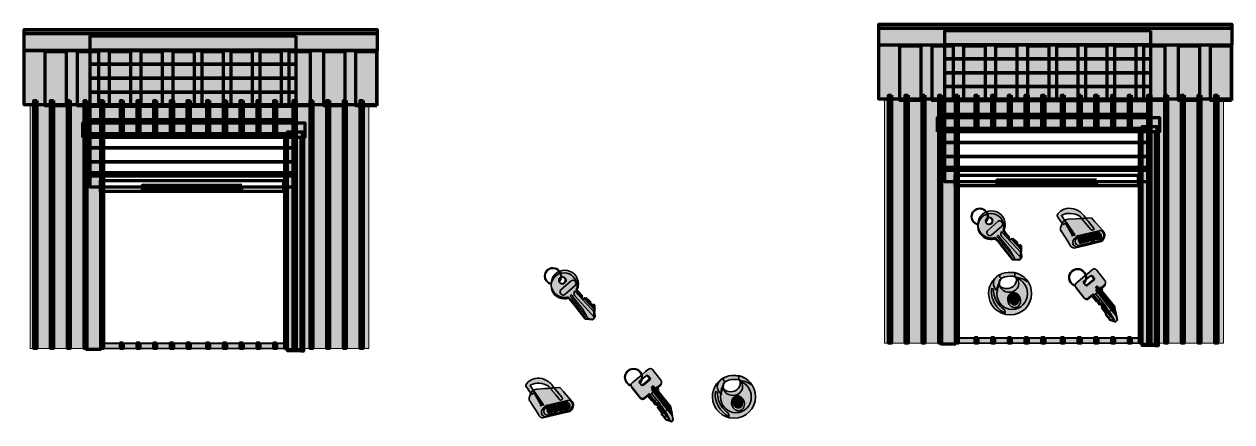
# Model space of a CAD drawing. Header units: inches. Extents: x 16.2 to 90.6, y -23.4 to 1.1.
import ezdxf

# ---------------------------------------------------------------- set-up
doc = ezdxf.new("R2010")
doc.units = ezdxf.units.IN
doc.header["$MEASUREMENT"] = 0
for name, color, linetype in [('Layer 3', 7, 'Continuous'), ('Layer 4', 7, 'Continuous'), ('Layer 5', 7, 'Continuous'), ('Layer 6', 7, 'Continuous')]:
    doc.layers.add(name, color=color, linetype=linetype)

# ---------------------------------------------------------------- blocks, each defined once
blk = doc.blocks.new('block 4')
at = {"layer": 'Layer 3', "color": 7, "lineweight": 35, "true_color": 0xffffff}
for points, knots in [([(49.941, -22.049), (49.935, -22.045), (49.93, -22.041), (49.925, -22.038), (49.925, -22.038), (49.507, -21.558), (49.507, -21.558), (49.507, -21.558), (49.465, -21.511), (49.465, -21.511), (49.465, -21.511), (49.247, -21.261), (49.247, -21.261), (49.247, -21.261), (48.896, -21.284), (48.896, -21.284), (48.896, -21.284), (48.802, -21.29), (48.802, -21.29), (48.802, -21.29), (48.644, -21.301), (48.644, -21.301), (48.644, -21.301), (48.575, -21.305), (48.575, -21.305), (48.575, -21.305), (48.563, -21.306), (48.563, -21.306), (48.563, -21.306), (48.304, -21.323), (48.304, -21.323), (48.304, -21.323), (47.836, -21.354), (47.836, -21.354), (47.836, -21.354), (47.724, -21.379), (47.724, -21.379), (47.724, -21.379), (47.674, -21.389), (47.674, -21.389), (47.674, -21.389), (47.665, -21.392), (47.665, -21.392), (47.662, -21.394), (47.658, -21.396), (47.655, -21.398), (47.636, -21.41), (47.618, -21.423), (47.601, -21.436), (47.597, -21.439), (47.594, -21.442), (47.591, -21.444), (47.59, -21.445), (47.589, -21.445), (47.589, -21.445), (47.578, -21.452), (47.569, -21.46), (47.56, -21.468), (47.56, -21.468), (47.492, -21.54), (47.492, -21.54), (47.489, -21.544), (47.487, -21.549), (47.486, -21.553), (47.486, -21.553), (47.459, -21.614), (47.459, -21.614), (47.459, -21.614), (47.365, -21.832), (47.365, -21.832), (47.337, -21.895), (47.336, -21.963), (47.354, -22.024), (47.354, -22.024), (47.354, -22.024), (47.354, -22.024), (47.354, -22.024), (47.355, -22.025), (47.355, -22.025), (47.355, -22.025), (47.355, -22.026), (47.355, -22.026), (47.355, -22.026), (47.413, -22.115), (47.413, -22.115), (47.413, -22.115), (47.455, -22.165), (47.455, -22.165), (47.455, -22.165), (47.455, -22.166), (47.455, -22.166), (47.455, -22.166), (47.457, -22.168), (47.457, -22.168), (47.457, -22.168), (47.459, -22.171), (47.459, -22.171), (47.459, -22.171), (47.599, -22.397), (47.599, -22.397), (47.599, -22.397), (47.752, -22.646), (47.752, -22.646), (47.752, -22.646), (47.927, -22.929), (47.927, -22.929), (47.931, -22.939), (47.935, -22.948), (47.939, -22.957), (47.957, -22.993), (47.982, -23.024), (48.013, -23.049), (48.061, -23.088), (48.123, -23.114), (48.194, -23.127), (48.194, -23.127), (48.195, -23.127), (48.195, -23.127), (48.195, -23.127), (48.885, -22.965), (48.885, -22.965), (48.885, -22.965), (49.137, -22.907), (49.137, -22.907), (49.137, -22.907), (49.865, -22.737), (49.865, -22.737), (49.865, -22.737), (49.865, -22.736), (49.865, -22.736), (49.883, -22.724), (49.9, -22.71), (49.916, -22.694), (49.939, -22.673), (49.961, -22.649), (49.98, -22.623), (50.124, -22.429), (50.107, -22.172), (49.941, -22.049)], [0, 0, 0, 0, 1, 1, 1, 2, 2, 2, 3, 3, 3, 4, 4, 4, 5, 5, 5, 6, 6, 6, 7, 7, 7, 8, 8, 8, 9, 9, 9, 10, 10, 10, 11, 11, 11, 12, 12, 12, 13, 13, 13, 14, 14, 14, 15, 15, 15, 16, 16, 16, 17, 17, 17, 18, 18, 18, 19, 19, 19, 20, 20, 20, 21, 21, 21, 22, 22, 22, 23, 23, 23, 24, 24, 24, 25, 25, 25, 26, 26, 26, 27, 27, 27, 28, 28, 28, 29, 29, 29, 30, 30, 30, 31, 31, 31, 32, 32, 32, 33, 33, 33, 34, 34, 34, 35, 35, 35, 36, 36, 36, 37, 37, 37, 38, 38, 38, 39, 39, 39, 40, 40, 40, 41, 41, 41, 42, 42, 42, 43, 43, 43, 44, 44, 44, 45, 45, 45, 46, 46, 46, 46]), ([(48.033, -22.245), (48.033, -22.245), (47.787, -21.815), (47.787, -21.815), (47.787, -21.815), (47.66, -21.593), (47.66, -21.593), (47.66, -21.593), (47.645, -21.567), (47.645, -21.567), (47.645, -21.567), (47.656, -21.566), (47.656, -21.566), (47.656, -21.566), (47.66, -21.565), (47.66, -21.565), (47.666, -21.562), (47.672, -21.56), (47.678, -21.557), (47.688, -21.554), (47.697, -21.55), (47.707, -21.546), (47.707, -21.546), (48.235, -22.316), (48.235, -22.316), (48.235, -22.316), (48.238, -22.322), (48.238, -22.322), (48.238, -22.322), (48.223, -22.327), (48.223, -22.327), (48.223, -22.327), (48.051, -22.385), (48.051, -22.385), (48.064, -22.339), (48.058, -22.289), (48.033, -22.245)], [0, 0, 0, 0, 1, 1, 1, 2, 2, 2, 3, 3, 3, 4, 4, 4, 5, 5, 5, 6, 6, 6, 7, 7, 7, 8, 8, 8, 9, 9, 9, 10, 10, 10, 11, 11, 11, 12, 12, 12, 12]), ([(49.92, -22.606), (49.888, -22.647), (49.852, -22.68), (49.813, -22.707), (49.813, -22.707), (49.813, -22.707), (49.813, -22.707), (49.813, -22.707), (48.336, -23.054), (48.336, -23.054), (48.336, -23.054), (48.335, -23.054), (48.335, -23.054), (48.234, -23.036), (48.155, -22.985), (48.119, -22.904), (48.048, -22.742), (48.168, -22.516), (48.39, -22.372), (48.39, -22.372), (49.788, -22.044), (49.788, -22.044), (49.832, -22.051), (49.875, -22.069), (49.911, -22.097), (50.05, -22.206), (50.054, -22.434), (49.92, -22.606)], [0, 0, 0, 0, 1, 1, 1, 2, 2, 2, 3, 3, 3, 4, 4, 4, 5, 5, 5, 6, 6, 6, 7, 7, 7, 8, 8, 8, 9, 9, 9, 9])]:
    blk.add_open_spline(points, degree=3, knots=knots, dxfattribs=at)
blk = doc.blocks.new('block 6')
at = {"layer": 'Layer 3', "true_color": 0xfcee70}
h = blk.add_hatch(color=41, dxfattribs=at)
h.dxf.hatch_style = 2
h.paths.add_polyline_path([(49.353, -22.366), (49.114, -22.425), (49.084, -22.326), (49.324, -22.267)])
h = blk.add_hatch(color=41, dxfattribs=at)
h.dxf.hatch_style = 2
h.paths.add_polyline_path([(49.389, -22.384), (49.116, -22.451), (49.087, -22.353), (49.36, -22.285)])
h = blk.add_hatch(color=41, dxfattribs=at)
h.dxf.hatch_style = 2
h.paths.add_polyline_path([(49.671, -22.293), (49.431, -22.352), (49.402, -22.253), (49.641, -22.194)])
h = blk.add_hatch(color=41, dxfattribs=at)
h.dxf.hatch_style = 2
h.paths.add_polyline_path([(49.707, -22.311), (49.434, -22.378), (49.405, -22.279), (49.677, -22.212)])
h = blk.add_hatch(color=41, dxfattribs=at)
h.dxf.hatch_style = 2
h.paths.add_polyline_path([(49.763, -22.452), (49.477, -22.523), (49.419, -22.333), (49.706, -22.262)])
h = blk.add_hatch(color=41, dxfattribs=at)
h.dxf.hatch_style = 2
h.paths.add_polyline_path([(49.442, -22.526), (49.156, -22.597), (49.099, -22.407), (49.385, -22.336)])
h = blk.add_hatch(color=41, dxfattribs=at)
h.dxf.hatch_style = 2
h.paths.add_polyline_path([(49.457, -22.601), (49.185, -22.669), (49.155, -22.57), (49.428, -22.502)])
h = blk.add_hatch(color=41, dxfattribs=at)
h.dxf.hatch_style = 2
h.paths.add_polyline_path([(49.449, -22.637), (49.21, -22.696), (49.176, -22.582), (49.415, -22.523)])
h = blk.add_hatch(color=41, dxfattribs=at)
h.dxf.hatch_style = 2
h.paths.add_polyline_path([(49.775, -22.528), (49.502, -22.595), (49.473, -22.496), (49.746, -22.429)])
h = blk.add_hatch(color=41, dxfattribs=at)
h.dxf.hatch_style = 2
h.paths.add_polyline_path([(49.767, -22.564), (49.527, -22.623), (49.493, -22.509), (49.733, -22.45)])
at = {"layer": 'Layer 3', "color": 7, "lineweight": 35, "true_color": 0xffffff}
for points in [[(49.353, -22.366), (49.114, -22.425), (49.084, -22.326), (49.324, -22.267), (49.353, -22.366)], [(49.389, -22.384), (49.116, -22.451), (49.087, -22.353), (49.36, -22.285), (49.389, -22.384)], [(49.671, -22.293), (49.431, -22.352), (49.402, -22.253), (49.641, -22.194), (49.671, -22.293)], [(49.707, -22.311), (49.434, -22.378), (49.405, -22.279), (49.677, -22.212), (49.707, -22.311)], [(49.763, -22.452), (49.477, -22.523), (49.419, -22.333), (49.706, -22.262), (49.763, -22.452)], [(49.442, -22.526), (49.156, -22.597), (49.099, -22.407), (49.385, -22.336), (49.442, -22.526)], [(49.457, -22.601), (49.185, -22.669), (49.155, -22.57), (49.428, -22.502), (49.457, -22.601)], [(49.449, -22.637), (49.21, -22.696), (49.176, -22.582), (49.415, -22.523), (49.449, -22.637)], [(49.775, -22.528), (49.502, -22.595), (49.473, -22.496), (49.746, -22.429), (49.775, -22.528)], [(49.767, -22.564), (49.527, -22.623), (49.493, -22.509), (49.733, -22.45), (49.767, -22.564)]]:
    blk.add_lwpolyline(points, dxfattribs=at)
blk = doc.blocks.new('block 5')
at = {"layer": 'Layer 3', "true_color": 0xfcee70}
h = blk.add_hatch(color=41, dxfattribs=at)
h.dxf.hatch_style = 2
h.paths.add_polyline_path([(48.686, -22.517), (48.447, -22.576), (48.417, -22.477), (48.656, -22.418)])
h = blk.add_hatch(color=41, dxfattribs=at)
h.dxf.hatch_style = 2
h.paths.add_polyline_path([(48.722, -22.535), (48.449, -22.602), (48.42, -22.503), (48.692, -22.436)])
h = blk.add_hatch(color=41, dxfattribs=at)
h.dxf.hatch_style = 2
h.paths.add_polyline_path([(48.775, -22.676), (48.489, -22.748), (48.432, -22.558), (48.718, -22.486)])
h = blk.add_hatch(color=41, dxfattribs=at)
h.dxf.hatch_style = 2
h.paths.add_polyline_path([(48.79, -22.752), (48.517, -22.819), (48.488, -22.72), (48.761, -22.653)])
h = blk.add_hatch(color=41, dxfattribs=at)
h.dxf.hatch_style = 2
h.paths.add_polyline_path([(48.782, -22.788), (48.543, -22.847), (48.508, -22.733), (48.748, -22.674)])
h = blk.add_hatch(color=41, dxfattribs=at)
h.dxf.hatch_style = 2
h.paths.add_polyline_path([(49.004, -22.443), (48.764, -22.503), (48.735, -22.404), (48.974, -22.344)])
h = blk.add_hatch(color=41, dxfattribs=at)
h.dxf.hatch_style = 2
h.paths.add_polyline_path([(49.04, -22.462), (48.767, -22.529), (48.737, -22.43), (49.01, -22.363)])
h = blk.add_hatch(color=41, dxfattribs=at)
h.dxf.hatch_style = 2
h.paths.add_polyline_path([(49.096, -22.603), (48.809, -22.674), (48.752, -22.484), (49.039, -22.413)])
h = blk.add_hatch(color=41, dxfattribs=at)
h.dxf.hatch_style = 2
h.paths.add_polyline_path([(49.108, -22.679), (48.835, -22.746), (48.806, -22.647), (49.079, -22.58)])
h = blk.add_hatch(color=41, dxfattribs=at)
h.dxf.hatch_style = 2
h.paths.add_polyline_path([(49.1, -22.715), (48.86, -22.774), (48.826, -22.66), (49.066, -22.601)])
at = {"layer": 'Layer 3', "color": 7, "lineweight": 35, "true_color": 0xffffff}
for points in [[(48.686, -22.517), (48.447, -22.576), (48.417, -22.477), (48.656, -22.418), (48.686, -22.517)], [(48.722, -22.535), (48.449, -22.602), (48.42, -22.503), (48.692, -22.436), (48.722, -22.535)], [(48.775, -22.676), (48.489, -22.748), (48.432, -22.558), (48.718, -22.486), (48.775, -22.676)], [(48.79, -22.752), (48.517, -22.819), (48.488, -22.72), (48.761, -22.653), (48.79, -22.752)], [(48.782, -22.788), (48.543, -22.847), (48.508, -22.733), (48.748, -22.674), (48.782, -22.788)], [(49.004, -22.443), (48.764, -22.503), (48.735, -22.404), (48.974, -22.344), (49.004, -22.443)], [(49.04, -22.462), (48.767, -22.529), (48.737, -22.43), (49.01, -22.363), (49.04, -22.462)], [(49.096, -22.603), (48.809, -22.674), (48.752, -22.484), (49.039, -22.413), (49.096, -22.603)], [(49.108, -22.679), (48.835, -22.746), (48.806, -22.647), (49.079, -22.58), (49.108, -22.679)], [(49.1, -22.715), (48.86, -22.774), (48.826, -22.66), (49.066, -22.601), (49.1, -22.715)]]:
    blk.add_lwpolyline(points, dxfattribs=at)
at = {"layer": 'Layer 3'}
blk.add_blockref('block 6', (0, 0), dxfattribs=at)
blk = doc.blocks.new('block 3')
at = {"layer": 'Layer 3', "true_color": 0xd4d8d7}
h = blk.add_hatch(color=254, dxfattribs=at)
h.dxf.hatch_style = 2
edge = h.paths.add_edge_path()
edge.add_spline(control_points=[(49.371, -22.002), (49.371, -22.002), (49.352, -22.015), (49.352, -22.015), (49.313, -22.043), (49.251, -22.03), (49.216, -21.988), (49.216, -21.988), (48.986, -21.713), (48.986, -21.713), (48.986, -21.713), (48.788, -21.475), (48.788, -21.475), (48.788, -21.475), (48.781, -21.466), (48.781, -21.466), (48.781, -21.466), (48.567, -21.209), (48.567, -21.209), (48.557, -21.196), (48.55, -21.183), (48.546, -21.169), (48.188, -20.967), (47.766, -20.926), (47.453, -21.098), (47.436, -21.108), (47.42, -21.117), (47.403, -21.127), (47.403, -21.127), (47.669, -21.542), (47.669, -21.542), (47.669, -21.542), (47.69, -21.576), (47.69, -21.576), (47.69, -21.576), (47.547, -21.655), (47.547, -21.655), (47.547, -21.655), (47.513, -21.69), (47.513, -21.69), (47.513, -21.69), (47.505, -21.679), (47.505, -21.679), (47.505, -21.679), (47.377, -21.498), (47.377, -21.498), (47.377, -21.498), (47.221, -21.278), (47.221, -21.278), (47.221, -21.278), (47.152, -21.181), (47.152, -21.181), (47.141, -21.165), (47.137, -21.146), (47.141, -21.13), (47.183, -20.973), (47.305, -20.877), (47.445, -20.795), (47.773, -20.601), (48.218, -20.657), (48.552, -20.904), (48.643, -20.972), (48.725, -21.053), (48.795, -21.148), (48.795, -21.148), (48.972, -21.387), (48.972, -21.387), (48.972, -21.387), (49.048, -21.478), (49.048, -21.478), (49.048, -21.478), (49.379, -21.875), (49.379, -21.875), (49.414, -21.917), (49.41, -21.975), (49.371, -22.002)], knot_values=[0, 0, 0, 0, 1, 1, 1, 2, 2, 2, 3, 3, 3, 4, 4, 4, 5, 5, 5, 6, 6, 6, 7, 7, 7, 8, 8, 8, 9, 9, 9, 10, 10, 10, 11, 11, 11, 12, 12, 12, 13, 13, 13, 14, 14, 14, 15, 15, 15, 16, 16, 16, 17, 17, 17, 18, 18, 18, 19, 19, 19, 20, 20, 20, 21, 21, 21, 22, 22, 22, 23, 23, 23, 24, 24, 24, 25, 25, 25, 25], degree=3, periodic=1)
at = {"layer": 'Layer 3', "true_color": 0xfcee70}
h = blk.add_hatch(color=41, dxfattribs=at)
h.dxf.hatch_style = 2
edge = h.paths.add_edge_path()
edge.add_spline(control_points=[(49.941, -22.049), (49.935, -22.045), (49.93, -22.041), (49.925, -22.038), (49.925, -22.038), (49.507, -21.558), (49.507, -21.558), (49.507, -21.558), (49.465, -21.511), (49.465, -21.511), (49.465, -21.511), (49.247, -21.261), (49.247, -21.261), (49.247, -21.261), (48.896, -21.284), (48.896, -21.284), (48.896, -21.284), (48.802, -21.29), (48.802, -21.29), (48.802, -21.29), (48.644, -21.301), (48.644, -21.301), (48.644, -21.301), (48.575, -21.305), (48.575, -21.305), (48.575, -21.305), (48.563, -21.306), (48.563, -21.306), (48.563, -21.306), (48.304, -21.323), (48.304, -21.323), (48.304, -21.323), (47.836, -21.354), (47.836, -21.354), (47.836, -21.354), (47.724, -21.379), (47.724, -21.379), (47.724, -21.379), (47.674, -21.389), (47.674, -21.389), (47.674, -21.389), (47.665, -21.392), (47.665, -21.392), (47.662, -21.394), (47.658, -21.396), (47.655, -21.398), (47.636, -21.41), (47.618, -21.423), (47.601, -21.436), (47.597, -21.439), (47.594, -21.442), (47.591, -21.444), (47.59, -21.445), (47.589, -21.445), (47.589, -21.445), (47.578, -21.452), (47.569, -21.46), (47.56, -21.468), (47.56, -21.468), (47.492, -21.54), (47.492, -21.54), (47.489, -21.544), (47.487, -21.549), (47.486, -21.553), (47.486, -21.553), (47.459, -21.614), (47.459, -21.614), (47.459, -21.614), (47.365, -21.832), (47.365, -21.832), (47.337, -21.895), (47.336, -21.963), (47.354, -22.024), (47.354, -22.024), (47.354, -22.024), (47.354, -22.024), (47.354, -22.024), (47.355, -22.025), (47.355, -22.025), (47.355, -22.025), (47.355, -22.026), (47.355, -22.026), (47.355, -22.026), (47.413, -22.115), (47.413, -22.115), (47.413, -22.115), (47.455, -22.165), (47.455, -22.165), (47.455, -22.165), (47.455, -22.166), (47.455, -22.166), (47.455, -22.166), (47.457, -22.168), (47.457, -22.168), (47.457, -22.168), (47.459, -22.171), (47.459, -22.171), (47.459, -22.171), (47.599, -22.397), (47.599, -22.397), (47.599, -22.397), (47.752, -22.646), (47.752, -22.646), (47.752, -22.646), (47.927, -22.929), (47.927, -22.929), (47.931, -22.939), (47.935, -22.948), (47.939, -22.957), (47.957, -22.993), (47.982, -23.024), (48.013, -23.049), (48.061, -23.088), (48.123, -23.114), (48.194, -23.127), (48.194, -23.127), (48.195, -23.127), (48.195, -23.127), (48.195, -23.127), (48.885, -22.965), (48.885, -22.965), (48.885, -22.965), (49.137, -22.907), (49.137, -22.907), (49.137, -22.907), (49.865, -22.737), (49.865, -22.737), (49.865, -22.737), (49.865, -22.736), (49.865, -22.736), (49.883, -22.724), (49.9, -22.71), (49.916, -22.694), (49.939, -22.673), (49.961, -22.649), (49.98, -22.623), (50.124, -22.429), (50.107, -22.172), (49.941, -22.049)], knot_values=[0, 0, 0, 0, 1, 1, 1, 2, 2, 2, 3, 3, 3, 4, 4, 4, 5, 5, 5, 6, 6, 6, 7, 7, 7, 8, 8, 8, 9, 9, 9, 10, 10, 10, 11, 11, 11, 12, 12, 12, 13, 13, 13, 14, 14, 14, 15, 15, 15, 16, 16, 16, 17, 17, 17, 18, 18, 18, 19, 19, 19, 20, 20, 20, 21, 21, 21, 22, 22, 22, 23, 23, 23, 24, 24, 24, 25, 25, 25, 26, 26, 26, 27, 27, 27, 28, 28, 28, 29, 29, 29, 30, 30, 30, 31, 31, 31, 32, 32, 32, 33, 33, 33, 34, 34, 34, 35, 35, 35, 36, 36, 36, 37, 37, 37, 38, 38, 38, 39, 39, 39, 40, 40, 40, 41, 41, 41, 42, 42, 42, 43, 43, 43, 44, 44, 44, 45, 45, 45, 46, 46, 46, 46], degree=3, periodic=1)
edge = h.paths.add_edge_path()
edge.add_spline(control_points=[(48.033, -22.245), (48.033, -22.245), (47.787, -21.815), (47.787, -21.815), (47.787, -21.815), (47.66, -21.593), (47.66, -21.593), (47.66, -21.593), (47.645, -21.567), (47.645, -21.567), (47.645, -21.567), (47.656, -21.566), (47.656, -21.566), (47.656, -21.566), (47.66, -21.565), (47.66, -21.565), (47.666, -21.562), (47.672, -21.56), (47.678, -21.557), (47.688, -21.554), (47.697, -21.55), (47.707, -21.546), (47.707, -21.546), (48.235, -22.316), (48.235, -22.316), (48.235, -22.316), (48.238, -22.322), (48.238, -22.322), (48.238, -22.322), (48.223, -22.327), (48.223, -22.327), (48.223, -22.327), (48.051, -22.385), (48.051, -22.385), (48.064, -22.339), (48.058, -22.289), (48.033, -22.245)], knot_values=[0, 0, 0, 0, 1, 1, 1, 2, 2, 2, 3, 3, 3, 4, 4, 4, 5, 5, 5, 6, 6, 6, 7, 7, 7, 8, 8, 8, 9, 9, 9, 10, 10, 10, 11, 11, 11, 12, 12, 12, 12], degree=3, periodic=1)
edge = h.paths.add_edge_path()
edge.add_spline(control_points=[(49.92, -22.606), (49.888, -22.647), (49.852, -22.68), (49.813, -22.707), (49.813, -22.707), (49.813, -22.707), (49.813, -22.707), (49.813, -22.707), (48.336, -23.054), (48.336, -23.054), (48.336, -23.054), (48.335, -23.054), (48.335, -23.054), (48.234, -23.036), (48.155, -22.985), (48.119, -22.904), (48.048, -22.742), (48.168, -22.516), (48.39, -22.372), (48.39, -22.372), (49.788, -22.044), (49.788, -22.044), (49.832, -22.051), (49.875, -22.069), (49.911, -22.097), (50.05, -22.206), (50.054, -22.434), (49.92, -22.606)], knot_values=[0, 0, 0, 0, 1, 1, 1, 2, 2, 2, 3, 3, 3, 4, 4, 4, 5, 5, 5, 6, 6, 6, 7, 7, 7, 8, 8, 8, 9, 9, 9, 9], degree=3, periodic=1)
at = {"layer": 'Layer 3', "true_color": 0xedd76b}
h = blk.add_hatch(color=41, dxfattribs=at)
h.dxf.hatch_style = 2
edge = h.paths.add_edge_path()
edge.add_spline(control_points=[(48.235, -22.316), (48.231, -22.32), (48.227, -22.323), (48.223, -22.327), (48.223, -22.327), (48.051, -22.385), (48.051, -22.385), (48.064, -22.34), (48.058, -22.289), (48.033, -22.245), (48.033, -22.245), (47.787, -21.815), (47.787, -21.815), (47.787, -21.815), (47.645, -21.567), (47.645, -21.567), (47.645, -21.567), (47.66, -21.565), (47.66, -21.565), (47.675, -21.558), (47.691, -21.553), (47.707, -21.546), (47.707, -21.546), (48.235, -22.316), (48.235, -22.316)], knot_values=[0, 0, 0, 0, 1, 1, 1, 2, 2, 2, 3, 3, 3, 4, 4, 4, 5, 5, 5, 6, 6, 6, 7, 7, 7, 8, 8, 8, 8], degree=3, periodic=1)
h = blk.add_hatch(color=41, dxfattribs=at)
h.dxf.hatch_style = 2
edge = h.paths.add_edge_path()
edge.add_spline(control_points=[(49.92, -22.606), (49.888, -22.647), (49.852, -22.68), (49.813, -22.707), (49.813, -22.707), (49.813, -22.707), (49.813, -22.707), (49.813, -22.707), (48.336, -23.054), (48.336, -23.054), (48.336, -23.054), (48.335, -23.054), (48.335, -23.054), (48.234, -23.036), (48.155, -22.985), (48.119, -22.903), (48.048, -22.742), (48.168, -22.516), (48.39, -22.372), (48.39, -22.372), (49.788, -22.044), (49.788, -22.044), (49.832, -22.051), (49.875, -22.069), (49.911, -22.097), (50.05, -22.206), (50.054, -22.433), (49.92, -22.606)], knot_values=[0, 0, 0, 0, 1, 1, 1, 2, 2, 2, 3, 3, 3, 4, 4, 4, 5, 5, 5, 6, 6, 6, 7, 7, 7, 8, 8, 8, 9, 9, 9, 9], degree=3, periodic=1)
at = {"layer": 'Layer 3', "true_color": 0xd3b229}
h = blk.add_hatch(color=42, dxfattribs=at)
h.dxf.hatch_style = 2
edge = h.paths.add_edge_path()
edge.add_spline(control_points=[(49.793, -22.598), (49.769, -22.632), (49.739, -22.66), (49.708, -22.682), (49.708, -22.682), (49.708, -22.682), (49.708, -22.682), (49.708, -22.682), (48.462, -22.963), (48.462, -22.963), (48.462, -22.963), (48.461, -22.963), (48.461, -22.963), (48.374, -22.947), (48.303, -22.904), (48.267, -22.835), (48.196, -22.7), (48.285, -22.511), (48.468, -22.391), (48.468, -22.391), (49.646, -22.126), (49.646, -22.126), (49.685, -22.133), (49.722, -22.147), (49.755, -22.171), (49.881, -22.263), (49.898, -22.454), (49.793, -22.598)], knot_values=[0, 0, 0, 0, 1, 1, 1, 2, 2, 2, 3, 3, 3, 4, 4, 4, 5, 5, 5, 6, 6, 6, 7, 7, 7, 8, 8, 8, 9, 9, 9, 9], degree=3, periodic=1)
at = {"layer": 'Layer 3', "color": 7, "lineweight": 35, "true_color": 0xffffff}
blk.add_lwpolyline([(47.459, -22.171), (47.457, -22.168), (47.413, -22.115), (47.354, -22.024)], dxfattribs=at)
for points, knots in [([(49.371, -22.002), (49.371, -22.002), (49.352, -22.015), (49.352, -22.015), (49.313, -22.043), (49.251, -22.03), (49.216, -21.988), (49.216, -21.988), (48.986, -21.713), (48.986, -21.713), (48.986, -21.713), (48.788, -21.475), (48.788, -21.475), (48.788, -21.475), (48.781, -21.466), (48.781, -21.466), (48.781, -21.466), (48.567, -21.209), (48.567, -21.209), (48.557, -21.196), (48.55, -21.183), (48.546, -21.169), (48.188, -20.967), (47.766, -20.926), (47.453, -21.098), (47.436, -21.108), (47.42, -21.117), (47.403, -21.127), (47.403, -21.127), (47.669, -21.542), (47.669, -21.542), (47.669, -21.542), (47.69, -21.576), (47.69, -21.576), (47.69, -21.576), (47.547, -21.655), (47.547, -21.655), (47.547, -21.655), (47.513, -21.69), (47.513, -21.69), (47.513, -21.69), (47.505, -21.679), (47.505, -21.679), (47.505, -21.679), (47.377, -21.498), (47.377, -21.498), (47.377, -21.498), (47.221, -21.278), (47.221, -21.278), (47.221, -21.278), (47.152, -21.181), (47.152, -21.181), (47.141, -21.165), (47.137, -21.146), (47.141, -21.13), (47.183, -20.973), (47.305, -20.877), (47.445, -20.795), (47.773, -20.601), (48.218, -20.657), (48.552, -20.904), (48.643, -20.972), (48.725, -21.053), (48.795, -21.148), (48.795, -21.148), (48.972, -21.387), (48.972, -21.387), (48.972, -21.387), (49.048, -21.478), (49.048, -21.478), (49.048, -21.478), (49.379, -21.875), (49.379, -21.875), (49.414, -21.917), (49.41, -21.975), (49.371, -22.002)], [0, 0, 0, 0, 1, 1, 1, 2, 2, 2, 3, 3, 3, 4, 4, 4, 5, 5, 5, 6, 6, 6, 7, 7, 7, 8, 8, 8, 9, 9, 9, 10, 10, 10, 11, 11, 11, 12, 12, 12, 13, 13, 13, 14, 14, 14, 15, 15, 15, 16, 16, 16, 17, 17, 17, 18, 18, 18, 19, 19, 19, 20, 20, 20, 21, 21, 21, 22, 22, 22, 23, 23, 23, 24, 24, 24, 25, 25, 25, 25]), ([(47.655, -21.398), (47.632, -21.413), (47.611, -21.428), (47.591, -21.444), (47.59, -21.445), (47.589, -21.445), (47.589, -21.445), (47.578, -21.452), (47.569, -21.46), (47.56, -21.468), (47.56, -21.468), (47.491, -21.54), (47.491, -21.54), (47.525, -21.471), (47.586, -21.421), (47.655, -21.398)], [0, 0, 0, 0, 1, 1, 1, 2, 2, 2, 3, 3, 3, 4, 4, 4, 5, 5, 5, 5]), ([(48.239, -22.322), (48.239, -22.322), (48.051, -22.385), (48.051, -22.385), (48.064, -22.34), (48.058, -22.289), (48.033, -22.245), (48.033, -22.245), (47.787, -21.815), (47.787, -21.815), (47.787, -21.815), (47.645, -21.567), (47.645, -21.567), (47.645, -21.567), (47.66, -21.565), (47.66, -21.565), (47.675, -21.558), (47.691, -21.553), (47.707, -21.546), (47.707, -21.546), (48.239, -22.322), (48.239, -22.322)], [0, 0, 0, 0, 1, 1, 1, 2, 2, 2, 3, 3, 3, 4, 4, 4, 5, 5, 5, 6, 6, 6, 7, 7, 7, 7]), ([(48.239, -22.322), (48.239, -22.322), (48.051, -22.385), (48.051, -22.385), (48.064, -22.34), (48.058, -22.289), (48.033, -22.245), (48.033, -22.245), (47.787, -21.815), (47.787, -21.815), (47.787, -21.815), (47.645, -21.567), (47.645, -21.567), (47.645, -21.567), (47.66, -21.565), (47.66, -21.565), (47.675, -21.558), (47.691, -21.553), (47.707, -21.546), (47.707, -21.546), (48.239, -22.322), (48.239, -22.322)], [0, 0, 0, 0, 1, 1, 1, 2, 2, 2, 3, 3, 3, 4, 4, 4, 5, 5, 5, 6, 6, 6, 7, 7, 7, 7]), ([(48.235, -22.316), (48.231, -22.32), (48.227, -22.323), (48.223, -22.327), (48.223, -22.327), (48.051, -22.385), (48.051, -22.385), (48.064, -22.34), (48.058, -22.289), (48.033, -22.245), (48.033, -22.245), (47.787, -21.815), (47.787, -21.815), (47.787, -21.815), (47.645, -21.567), (47.645, -21.567), (47.645, -21.567), (47.66, -21.565), (47.66, -21.565), (47.675, -21.558), (47.691, -21.553), (47.707, -21.546), (47.707, -21.546), (48.235, -22.316), (48.235, -22.316)], [0, 0, 0, 0, 1, 1, 1, 2, 2, 2, 3, 3, 3, 4, 4, 4, 5, 5, 5, 6, 6, 6, 7, 7, 7, 8, 8, 8, 8]), ([(47.787, -21.815), (47.787, -21.815), (47.645, -21.567), (47.645, -21.567), (47.645, -21.567), (47.656, -21.566), (47.656, -21.566), (47.656, -21.566), (47.777, -21.782), (47.777, -21.782), (47.783, -21.793), (47.787, -21.804), (47.787, -21.815)], [0, 0, 0, 0, 1, 1, 1, 2, 2, 2, 3, 3, 3, 4, 4, 4, 4]), ([(47.413, -22.115), (47.413, -22.115), (47.399, -22.097), (47.399, -22.097), (47.379, -22.073), (47.364, -22.047), (47.352, -22.02), (47.352, -22.02), (47.413, -22.115), (47.413, -22.115)], [0, 0, 0, 0, 1, 1, 1, 2, 2, 2, 3, 3, 3, 3]), ([(49.92, -22.606), (49.888, -22.647), (49.852, -22.68), (49.813, -22.707), (49.813, -22.707), (49.813, -22.707), (49.813, -22.707), (49.813, -22.707), (48.336, -23.054), (48.336, -23.054), (48.336, -23.054), (48.335, -23.054), (48.335, -23.054), (48.234, -23.036), (48.155, -22.985), (48.119, -22.903), (48.048, -22.742), (48.168, -22.516), (48.39, -22.372), (48.39, -22.372), (49.788, -22.044), (49.788, -22.044), (49.832, -22.051), (49.875, -22.069), (49.911, -22.097), (50.05, -22.206), (50.054, -22.433), (49.92, -22.606)], [0, 0, 0, 0, 1, 1, 1, 2, 2, 2, 3, 3, 3, 4, 4, 4, 5, 5, 5, 6, 6, 6, 7, 7, 7, 8, 8, 8, 9, 9, 9, 9]), ([(49.92, -22.606), (49.888, -22.647), (49.852, -22.68), (49.813, -22.707), (49.813, -22.707), (49.813, -22.707), (49.813, -22.707), (49.813, -22.707), (48.336, -23.054), (48.336, -23.054), (48.336, -23.054), (48.335, -23.054), (48.335, -23.054), (48.234, -23.036), (48.155, -22.985), (48.119, -22.903), (48.048, -22.742), (48.168, -22.516), (48.39, -22.372), (48.39, -22.372), (49.788, -22.044), (49.788, -22.044), (49.832, -22.051), (49.875, -22.069), (49.911, -22.097), (50.05, -22.206), (50.054, -22.433), (49.92, -22.606)], [0, 0, 0, 0, 1, 1, 1, 2, 2, 2, 3, 3, 3, 4, 4, 4, 5, 5, 5, 6, 6, 6, 7, 7, 7, 8, 8, 8, 9, 9, 9, 9]), ([(49.793, -22.598), (49.769, -22.632), (49.739, -22.66), (49.708, -22.682), (49.708, -22.682), (49.708, -22.682), (49.708, -22.682), (49.708, -22.682), (48.462, -22.963), (48.462, -22.963), (48.462, -22.963), (48.461, -22.963), (48.461, -22.963), (48.374, -22.947), (48.303, -22.904), (48.267, -22.835), (48.196, -22.7), (48.285, -22.511), (48.468, -22.391), (48.468, -22.391), (49.646, -22.126), (49.646, -22.126), (49.685, -22.133), (49.722, -22.147), (49.755, -22.171), (49.881, -22.263), (49.898, -22.454), (49.793, -22.598)], [0, 0, 0, 0, 1, 1, 1, 2, 2, 2, 3, 3, 3, 4, 4, 4, 5, 5, 5, 6, 6, 6, 7, 7, 7, 8, 8, 8, 9, 9, 9, 9])]:
    blk.add_open_spline(points, degree=3, knots=knots, dxfattribs=at)
at = {"layer": 'Layer 3'}
for name in ['block 4', 'block 5']:
    blk.add_blockref(name, (0, 0), dxfattribs=at)
blk = doc.blocks.new('block 2')
at = {"layer": 'Layer 3'}
blk.add_blockref('block 3', (0, 0), dxfattribs=at)
blk = doc.blocks.new('block 9')
at = {"layer": 'Layer 3', "color": 7, "lineweight": 35, "true_color": 0xffffff}
for points, knots in [([(82.677, -11.577), (82.672, -11.573), (82.666, -11.569), (82.661, -11.565), (82.661, -11.565), (82.243, -11.086), (82.243, -11.086), (82.243, -11.086), (82.201, -11.039), (82.201, -11.039), (82.201, -11.039), (81.983, -10.789), (81.983, -10.789), (81.983, -10.789), (81.632, -10.812), (81.632, -10.812), (81.632, -10.812), (81.538, -10.818), (81.538, -10.818), (81.538, -10.818), (81.38, -10.829), (81.38, -10.829), (81.38, -10.829), (81.311, -10.833), (81.311, -10.833), (81.311, -10.833), (81.299, -10.834), (81.299, -10.834), (81.299, -10.834), (81.04, -10.851), (81.04, -10.851), (81.04, -10.851), (80.572, -10.881), (80.572, -10.881), (80.572, -10.881), (80.461, -10.906), (80.461, -10.906), (80.461, -10.906), (80.411, -10.917), (80.411, -10.917), (80.411, -10.917), (80.401, -10.919), (80.401, -10.919), (80.398, -10.921), (80.394, -10.924), (80.391, -10.926), (80.372, -10.938), (80.354, -10.951), (80.337, -10.964), (80.334, -10.967), (80.33, -10.969), (80.327, -10.972), (80.326, -10.973), (80.325, -10.973), (80.325, -10.973), (80.315, -10.979), (80.305, -10.987), (80.296, -10.996), (80.296, -10.996), (80.228, -11.068), (80.228, -11.068), (80.226, -11.072), (80.223, -11.076), (80.222, -11.08), (80.222, -11.08), (80.195, -11.142), (80.195, -11.142), (80.195, -11.142), (80.101, -11.36), (80.101, -11.36), (80.074, -11.423), (80.072, -11.49), (80.09, -11.552), (80.09, -11.552), (80.09, -11.552), (80.09, -11.552), (80.09, -11.552), (80.091, -11.553), (80.091, -11.553), (80.091, -11.553), (80.092, -11.554), (80.092, -11.554), (80.092, -11.554), (80.149, -11.642), (80.149, -11.642), (80.149, -11.642), (80.191, -11.693), (80.191, -11.693), (80.191, -11.693), (80.192, -11.694), (80.192, -11.694), (80.192, -11.694), (80.193, -11.696), (80.193, -11.696), (80.193, -11.696), (80.195, -11.699), (80.195, -11.699), (80.195, -11.699), (80.335, -11.925), (80.335, -11.925), (80.335, -11.925), (80.488, -12.173), (80.488, -12.173), (80.488, -12.173), (80.663, -12.457), (80.663, -12.457), (80.667, -12.467), (80.671, -12.476), (80.675, -12.485), (80.693, -12.521), (80.718, -12.552), (80.749, -12.576), (80.797, -12.616), (80.859, -12.642), (80.93, -12.655), (80.93, -12.655), (80.931, -12.655), (80.931, -12.655), (80.931, -12.655), (81.621, -12.493), (81.621, -12.493), (81.621, -12.493), (81.874, -12.434), (81.874, -12.434), (81.874, -12.434), (82.601, -12.264), (82.601, -12.264), (82.601, -12.264), (82.601, -12.264), (82.601, -12.264), (82.619, -12.251), (82.636, -12.238), (82.652, -12.222), (82.675, -12.201), (82.697, -12.177), (82.717, -12.151), (82.86, -11.956), (82.843, -11.699), (82.677, -11.577)], [0, 0, 0, 0, 1, 1, 1, 2, 2, 2, 3, 3, 3, 4, 4, 4, 5, 5, 5, 6, 6, 6, 7, 7, 7, 8, 8, 8, 9, 9, 9, 10, 10, 10, 11, 11, 11, 12, 12, 12, 13, 13, 13, 14, 14, 14, 15, 15, 15, 16, 16, 16, 17, 17, 17, 18, 18, 18, 19, 19, 19, 20, 20, 20, 21, 21, 21, 22, 22, 22, 23, 23, 23, 24, 24, 24, 25, 25, 25, 26, 26, 26, 27, 27, 27, 28, 28, 28, 29, 29, 29, 30, 30, 30, 31, 31, 31, 32, 32, 32, 33, 33, 33, 34, 34, 34, 35, 35, 35, 36, 36, 36, 37, 37, 37, 38, 38, 38, 39, 39, 39, 40, 40, 40, 41, 41, 41, 42, 42, 42, 43, 43, 43, 44, 44, 44, 45, 45, 45, 46, 46, 46, 46]), ([(80.769, -11.772), (80.769, -11.772), (80.523, -11.343), (80.523, -11.343), (80.523, -11.343), (80.396, -11.121), (80.396, -11.121), (80.396, -11.121), (80.381, -11.095), (80.381, -11.095), (80.381, -11.095), (80.392, -11.093), (80.392, -11.093), (80.392, -11.093), (80.396, -11.093), (80.396, -11.093), (80.402, -11.09), (80.408, -11.087), (80.414, -11.085), (80.424, -11.081), (80.434, -11.078), (80.443, -11.074), (80.443, -11.074), (80.971, -11.844), (80.971, -11.844), (80.971, -11.844), (80.975, -11.85), (80.975, -11.85), (80.975, -11.85), (80.959, -11.855), (80.959, -11.855), (80.959, -11.855), (80.787, -11.912), (80.787, -11.912), (80.8, -11.867), (80.794, -11.817), (80.769, -11.772)], [0, 0, 0, 0, 1, 1, 1, 2, 2, 2, 3, 3, 3, 4, 4, 4, 5, 5, 5, 6, 6, 6, 7, 7, 7, 8, 8, 8, 9, 9, 9, 10, 10, 10, 11, 11, 11, 12, 12, 12, 12]), ([(82.656, -12.134), (82.624, -12.174), (82.588, -12.208), (82.549, -12.235), (82.549, -12.235), (82.549, -12.235), (82.549, -12.235), (82.549, -12.235), (81.072, -12.582), (81.072, -12.582), (81.072, -12.582), (81.071, -12.582), (81.071, -12.582), (80.971, -12.564), (80.891, -12.513), (80.856, -12.431), (80.784, -12.27), (80.904, -12.044), (81.126, -11.899), (81.126, -11.899), (82.524, -11.572), (82.524, -11.572), (82.568, -11.579), (82.611, -11.596), (82.647, -11.625), (82.787, -11.734), (82.79, -11.961), (82.656, -12.134)], [0, 0, 0, 0, 1, 1, 1, 2, 2, 2, 3, 3, 3, 4, 4, 4, 5, 5, 5, 6, 6, 6, 7, 7, 7, 8, 8, 8, 9, 9, 9, 9])]:
    blk.add_open_spline(points, degree=3, knots=knots, dxfattribs=at)
blk = doc.blocks.new('block 11')
at = {"layer": 'Layer 3', "true_color": 0xfcee70}
h = blk.add_hatch(color=41, dxfattribs=at)
h.dxf.hatch_style = 2
h.paths.add_polyline_path([(82.089, -11.894), (81.85, -11.953), (81.82, -11.854), (82.06, -11.795)])
h = blk.add_hatch(color=41, dxfattribs=at)
h.dxf.hatch_style = 2
h.paths.add_polyline_path([(82.125, -11.912), (81.852, -11.979), (81.823, -11.88), (82.096, -11.813)])
h = blk.add_hatch(color=41, dxfattribs=at)
h.dxf.hatch_style = 2
h.paths.add_polyline_path([(82.178, -12.053), (81.892, -12.125), (81.835, -11.934), (82.121, -11.863)])
h = blk.add_hatch(color=41, dxfattribs=at)
h.dxf.hatch_style = 2
h.paths.add_polyline_path([(82.407, -11.82), (82.168, -11.88), (82.138, -11.781), (82.377, -11.721)])
h = blk.add_hatch(color=41, dxfattribs=at)
h.dxf.hatch_style = 2
h.paths.add_polyline_path([(82.443, -11.838), (82.17, -11.906), (82.141, -11.807), (82.413, -11.739)])
h = blk.add_hatch(color=41, dxfattribs=at)
h.dxf.hatch_style = 2
h.paths.add_polyline_path([(82.499, -11.98), (82.213, -12.051), (82.156, -11.861), (82.442, -11.79)])
h = blk.add_hatch(color=41, dxfattribs=at)
h.dxf.hatch_style = 2
h.paths.add_polyline_path([(82.194, -12.129), (81.921, -12.196), (81.891, -12.097), (82.164, -12.03)])
h = blk.add_hatch(color=41, dxfattribs=at)
h.dxf.hatch_style = 2
h.paths.add_polyline_path([(82.185, -12.165), (81.946, -12.224), (81.912, -12.11), (82.151, -12.051)])
h = blk.add_hatch(color=41, dxfattribs=at)
h.dxf.hatch_style = 2
h.paths.add_polyline_path([(82.511, -12.056), (82.238, -12.123), (82.209, -12.024), (82.482, -11.957)])
h = blk.add_hatch(color=41, dxfattribs=at)
h.dxf.hatch_style = 2
h.paths.add_polyline_path([(82.503, -12.092), (82.264, -12.151), (82.229, -12.037), (82.469, -11.977)])
at = {"layer": 'Layer 3', "color": 7, "lineweight": 35, "true_color": 0xffffff}
for points in [[(82.089, -11.894), (81.85, -11.953), (81.82, -11.854), (82.06, -11.795), (82.089, -11.894)], [(82.125, -11.912), (81.852, -11.979), (81.823, -11.88), (82.096, -11.813), (82.125, -11.912)], [(82.178, -12.053), (81.892, -12.125), (81.835, -11.934), (82.121, -11.863), (82.178, -12.053)], [(82.407, -11.82), (82.168, -11.88), (82.138, -11.781), (82.377, -11.721), (82.407, -11.82)], [(82.443, -11.838), (82.17, -11.906), (82.141, -11.807), (82.413, -11.739), (82.443, -11.838)], [(82.499, -11.98), (82.213, -12.051), (82.156, -11.861), (82.442, -11.79), (82.499, -11.98)], [(82.194, -12.129), (81.921, -12.196), (81.891, -12.097), (82.164, -12.03), (82.194, -12.129)], [(82.185, -12.165), (81.946, -12.224), (81.912, -12.11), (82.151, -12.051), (82.185, -12.165)], [(82.511, -12.056), (82.238, -12.123), (82.209, -12.024), (82.482, -11.957), (82.511, -12.056)], [(82.503, -12.092), (82.264, -12.151), (82.229, -12.037), (82.469, -11.977), (82.503, -12.092)]]:
    blk.add_lwpolyline(points, dxfattribs=at)
blk = doc.blocks.new('block 10')
at = {"layer": 'Layer 3', "true_color": 0xfcee70}
h = blk.add_hatch(color=41, dxfattribs=at)
h.dxf.hatch_style = 2
h.paths.add_polyline_path([(81.74, -11.971), (81.5, -12.03), (81.471, -11.931), (81.71, -11.872)])
h = blk.add_hatch(color=41, dxfattribs=at)
h.dxf.hatch_style = 2
h.paths.add_polyline_path([(81.776, -11.989), (81.503, -12.057), (81.474, -11.958), (81.746, -11.89)])
h = blk.add_hatch(color=41, dxfattribs=at)
h.dxf.hatch_style = 2
h.paths.add_polyline_path([(81.422, -12.045), (81.183, -12.104), (81.153, -12.005), (81.393, -11.946)])
h = blk.add_hatch(color=41, dxfattribs=at)
h.dxf.hatch_style = 2
h.paths.add_polyline_path([(81.458, -12.063), (81.185, -12.13), (81.156, -12.031), (81.429, -11.964)])
h = blk.add_hatch(color=41, dxfattribs=at)
h.dxf.hatch_style = 2
h.paths.add_polyline_path([(81.511, -12.204), (81.225, -12.275), (81.168, -12.085), (81.454, -12.014)])
h = blk.add_hatch(color=41, dxfattribs=at)
h.dxf.hatch_style = 2
h.paths.add_polyline_path([(81.526, -12.28), (81.254, -12.347), (81.224, -12.248), (81.497, -12.181)])
h = blk.add_hatch(color=41, dxfattribs=at)
h.dxf.hatch_style = 2
h.paths.add_polyline_path([(81.518, -12.316), (81.279, -12.375), (81.245, -12.261), (81.484, -12.202)])
h = blk.add_hatch(color=41, dxfattribs=at)
h.dxf.hatch_style = 2
h.paths.add_polyline_path([(81.832, -12.131), (81.545, -12.202), (81.488, -12.012), (81.775, -11.941)])
h = blk.add_hatch(color=41, dxfattribs=at)
h.dxf.hatch_style = 2
h.paths.add_polyline_path([(81.844, -12.206), (81.571, -12.274), (81.542, -12.175), (81.815, -12.107)])
h = blk.add_hatch(color=41, dxfattribs=at)
h.dxf.hatch_style = 2
h.paths.add_polyline_path([(81.836, -12.242), (81.596, -12.302), (81.562, -12.187), (81.802, -12.128)])
at = {"layer": 'Layer 3', "color": 7, "lineweight": 35, "true_color": 0xffffff}
for points in [[(81.74, -11.971), (81.5, -12.03), (81.471, -11.931), (81.71, -11.872), (81.74, -11.971)], [(81.776, -11.989), (81.503, -12.057), (81.474, -11.958), (81.746, -11.89), (81.776, -11.989)], [(81.422, -12.045), (81.183, -12.104), (81.153, -12.005), (81.393, -11.946), (81.422, -12.045)], [(81.458, -12.063), (81.185, -12.13), (81.156, -12.031), (81.429, -11.964), (81.458, -12.063)], [(81.511, -12.204), (81.225, -12.275), (81.168, -12.085), (81.454, -12.014), (81.511, -12.204)], [(81.526, -12.28), (81.254, -12.347), (81.224, -12.248), (81.497, -12.181), (81.526, -12.28)], [(81.518, -12.316), (81.279, -12.375), (81.245, -12.261), (81.484, -12.202), (81.518, -12.316)], [(81.832, -12.131), (81.545, -12.202), (81.488, -12.012), (81.775, -11.941), (81.832, -12.131)], [(81.844, -12.206), (81.571, -12.274), (81.542, -12.175), (81.815, -12.107), (81.844, -12.206)], [(81.836, -12.242), (81.596, -12.302), (81.562, -12.187), (81.802, -12.128), (81.836, -12.242)]]:
    blk.add_lwpolyline(points, dxfattribs=at)
at = {"layer": 'Layer 3'}
blk.add_blockref('block 11', (0, 0), dxfattribs=at)
blk = doc.blocks.new('block 8')
at = {"layer": 'Layer 3', "true_color": 0xd4d8d7}
h = blk.add_hatch(color=254, dxfattribs=at)
h.dxf.hatch_style = 2
edge = h.paths.add_edge_path()
edge.add_spline(control_points=[(82.107, -11.53), (82.107, -11.53), (82.088, -11.543), (82.088, -11.543), (82.049, -11.571), (81.987, -11.558), (81.952, -11.516), (81.952, -11.516), (81.723, -11.24), (81.723, -11.24), (81.723, -11.24), (81.524, -11.002), (81.524, -11.002), (81.524, -11.002), (81.517, -10.994), (81.517, -10.994), (81.517, -10.994), (81.303, -10.736), (81.303, -10.736), (81.293, -10.724), (81.286, -10.711), (81.282, -10.697), (80.924, -10.495), (80.502, -10.454), (80.189, -10.626), (80.172, -10.635), (80.156, -10.645), (80.14, -10.655), (80.14, -10.655), (80.405, -11.07), (80.405, -11.07), (80.405, -11.07), (80.427, -11.104), (80.427, -11.104), (80.427, -11.104), (80.284, -11.183), (80.284, -11.183), (80.284, -11.183), (80.249, -11.218), (80.249, -11.218), (80.249, -11.218), (80.241, -11.207), (80.241, -11.207), (80.241, -11.207), (80.113, -11.026), (80.113, -11.026), (80.113, -11.026), (79.958, -10.806), (79.958, -10.806), (79.958, -10.806), (79.888, -10.709), (79.888, -10.709), (79.877, -10.693), (79.873, -10.674), (79.877, -10.658), (79.919, -10.501), (80.042, -10.405), (80.182, -10.322), (80.509, -10.129), (80.954, -10.185), (81.288, -10.432), (81.379, -10.5), (81.461, -10.581), (81.531, -10.675), (81.531, -10.675), (81.708, -10.915), (81.708, -10.915), (81.708, -10.915), (81.784, -11.006), (81.784, -11.006), (81.784, -11.006), (82.115, -11.403), (82.115, -11.403), (82.15, -11.445), (82.146, -11.502), (82.107, -11.53)], knot_values=[0, 0, 0, 0, 1, 1, 1, 2, 2, 2, 3, 3, 3, 4, 4, 4, 5, 5, 5, 6, 6, 6, 7, 7, 7, 8, 8, 8, 9, 9, 9, 10, 10, 10, 11, 11, 11, 12, 12, 12, 13, 13, 13, 14, 14, 14, 15, 15, 15, 16, 16, 16, 17, 17, 17, 18, 18, 18, 19, 19, 19, 20, 20, 20, 21, 21, 21, 22, 22, 22, 23, 23, 23, 24, 24, 24, 25, 25, 25, 25], degree=3, periodic=1)
at = {"layer": 'Layer 3', "true_color": 0xfcee70}
h = blk.add_hatch(color=41, dxfattribs=at)
h.dxf.hatch_style = 2
edge = h.paths.add_edge_path()
edge.add_spline(control_points=[(82.677, -11.577), (82.672, -11.573), (82.666, -11.569), (82.661, -11.565), (82.661, -11.565), (82.243, -11.086), (82.243, -11.086), (82.243, -11.086), (82.201, -11.039), (82.201, -11.039), (82.201, -11.039), (81.983, -10.789), (81.983, -10.789), (81.983, -10.789), (81.632, -10.812), (81.632, -10.812), (81.632, -10.812), (81.538, -10.818), (81.538, -10.818), (81.538, -10.818), (81.38, -10.829), (81.38, -10.829), (81.38, -10.829), (81.311, -10.833), (81.311, -10.833), (81.311, -10.833), (81.299, -10.834), (81.299, -10.834), (81.299, -10.834), (81.04, -10.851), (81.04, -10.851), (81.04, -10.851), (80.572, -10.881), (80.572, -10.881), (80.572, -10.881), (80.461, -10.906), (80.461, -10.906), (80.461, -10.906), (80.411, -10.917), (80.411, -10.917), (80.411, -10.917), (80.401, -10.919), (80.401, -10.919), (80.398, -10.921), (80.394, -10.924), (80.391, -10.926), (80.372, -10.938), (80.354, -10.951), (80.337, -10.964), (80.334, -10.967), (80.33, -10.969), (80.327, -10.972), (80.326, -10.973), (80.325, -10.973), (80.325, -10.973), (80.315, -10.979), (80.305, -10.987), (80.296, -10.996), (80.296, -10.996), (80.228, -11.068), (80.228, -11.068), (80.226, -11.072), (80.223, -11.076), (80.222, -11.08), (80.222, -11.08), (80.195, -11.142), (80.195, -11.142), (80.195, -11.142), (80.101, -11.36), (80.101, -11.36), (80.074, -11.423), (80.072, -11.49), (80.09, -11.552), (80.09, -11.552), (80.09, -11.552), (80.09, -11.552), (80.09, -11.552), (80.091, -11.553), (80.091, -11.553), (80.091, -11.553), (80.092, -11.554), (80.092, -11.554), (80.092, -11.554), (80.149, -11.642), (80.149, -11.642), (80.149, -11.642), (80.191, -11.693), (80.191, -11.693), (80.191, -11.693), (80.192, -11.694), (80.192, -11.694), (80.192, -11.694), (80.193, -11.696), (80.193, -11.696), (80.193, -11.696), (80.195, -11.699), (80.195, -11.699), (80.195, -11.699), (80.335, -11.925), (80.335, -11.925), (80.335, -11.925), (80.488, -12.173), (80.488, -12.173), (80.488, -12.173), (80.663, -12.457), (80.663, -12.457), (80.667, -12.467), (80.671, -12.476), (80.675, -12.485), (80.693, -12.521), (80.718, -12.552), (80.749, -12.576), (80.797, -12.616), (80.859, -12.642), (80.93, -12.655), (80.93, -12.655), (80.931, -12.655), (80.931, -12.655), (80.931, -12.655), (81.621, -12.493), (81.621, -12.493), (81.621, -12.493), (81.874, -12.434), (81.874, -12.434), (81.874, -12.434), (82.601, -12.264), (82.601, -12.264), (82.601, -12.264), (82.601, -12.264), (82.601, -12.264), (82.619, -12.251), (82.636, -12.238), (82.652, -12.222), (82.675, -12.201), (82.697, -12.177), (82.717, -12.151), (82.86, -11.956), (82.843, -11.699), (82.677, -11.577)], knot_values=[0, 0, 0, 0, 1, 1, 1, 2, 2, 2, 3, 3, 3, 4, 4, 4, 5, 5, 5, 6, 6, 6, 7, 7, 7, 8, 8, 8, 9, 9, 9, 10, 10, 10, 11, 11, 11, 12, 12, 12, 13, 13, 13, 14, 14, 14, 15, 15, 15, 16, 16, 16, 17, 17, 17, 18, 18, 18, 19, 19, 19, 20, 20, 20, 21, 21, 21, 22, 22, 22, 23, 23, 23, 24, 24, 24, 25, 25, 25, 26, 26, 26, 27, 27, 27, 28, 28, 28, 29, 29, 29, 30, 30, 30, 31, 31, 31, 32, 32, 32, 33, 33, 33, 34, 34, 34, 35, 35, 35, 36, 36, 36, 37, 37, 37, 38, 38, 38, 39, 39, 39, 40, 40, 40, 41, 41, 41, 42, 42, 42, 43, 43, 43, 44, 44, 44, 45, 45, 45, 46, 46, 46, 46], degree=3, periodic=1)
edge = h.paths.add_edge_path()
edge.add_spline(control_points=[(80.769, -11.772), (80.769, -11.772), (80.523, -11.343), (80.523, -11.343), (80.523, -11.343), (80.396, -11.121), (80.396, -11.121), (80.396, -11.121), (80.381, -11.095), (80.381, -11.095), (80.381, -11.095), (80.392, -11.093), (80.392, -11.093), (80.392, -11.093), (80.396, -11.093), (80.396, -11.093), (80.402, -11.09), (80.408, -11.087), (80.414, -11.085), (80.424, -11.081), (80.434, -11.078), (80.443, -11.074), (80.443, -11.074), (80.971, -11.844), (80.971, -11.844), (80.971, -11.844), (80.975, -11.85), (80.975, -11.85), (80.975, -11.85), (80.959, -11.855), (80.959, -11.855), (80.959, -11.855), (80.787, -11.912), (80.787, -11.912), (80.8, -11.867), (80.794, -11.817), (80.769, -11.772)], knot_values=[0, 0, 0, 0, 1, 1, 1, 2, 2, 2, 3, 3, 3, 4, 4, 4, 5, 5, 5, 6, 6, 6, 7, 7, 7, 8, 8, 8, 9, 9, 9, 10, 10, 10, 11, 11, 11, 12, 12, 12, 12], degree=3, periodic=1)
edge = h.paths.add_edge_path()
edge.add_spline(control_points=[(82.656, -12.134), (82.624, -12.174), (82.588, -12.208), (82.549, -12.235), (82.549, -12.235), (82.549, -12.235), (82.549, -12.235), (82.549, -12.235), (81.072, -12.582), (81.072, -12.582), (81.072, -12.582), (81.071, -12.582), (81.071, -12.582), (80.971, -12.564), (80.891, -12.513), (80.856, -12.431), (80.784, -12.27), (80.904, -12.044), (81.126, -11.899), (81.126, -11.899), (82.524, -11.572), (82.524, -11.572), (82.568, -11.579), (82.611, -11.596), (82.647, -11.625), (82.787, -11.734), (82.79, -11.961), (82.656, -12.134)], knot_values=[0, 0, 0, 0, 1, 1, 1, 2, 2, 2, 3, 3, 3, 4, 4, 4, 5, 5, 5, 6, 6, 6, 7, 7, 7, 8, 8, 8, 9, 9, 9, 9], degree=3, periodic=1)
at = {"layer": 'Layer 3', "true_color": 0xedd76b}
h = blk.add_hatch(color=41, dxfattribs=at)
h.dxf.hatch_style = 2
edge = h.paths.add_edge_path()
edge.add_spline(control_points=[(80.971, -11.844), (80.967, -11.848), (80.963, -11.851), (80.959, -11.855), (80.959, -11.855), (80.787, -11.912), (80.787, -11.912), (80.8, -11.867), (80.794, -11.817), (80.769, -11.772), (80.769, -11.772), (80.523, -11.343), (80.523, -11.343), (80.523, -11.343), (80.381, -11.095), (80.381, -11.095), (80.381, -11.095), (80.396, -11.093), (80.396, -11.093), (80.411, -11.086), (80.427, -11.08), (80.443, -11.074), (80.443, -11.074), (80.971, -11.844), (80.971, -11.844)], knot_values=[0, 0, 0, 0, 1, 1, 1, 2, 2, 2, 3, 3, 3, 4, 4, 4, 5, 5, 5, 6, 6, 6, 7, 7, 7, 8, 8, 8, 8], degree=3, periodic=1)
h = blk.add_hatch(color=41, dxfattribs=at)
h.dxf.hatch_style = 2
edge = h.paths.add_edge_path()
edge.add_spline(control_points=[(82.656, -12.134), (82.624, -12.174), (82.588, -12.208), (82.549, -12.235), (82.549, -12.235), (82.549, -12.235), (82.549, -12.235), (82.549, -12.235), (81.072, -12.582), (81.072, -12.582), (81.072, -12.582), (81.071, -12.582), (81.071, -12.582), (80.971, -12.563), (80.891, -12.513), (80.856, -12.431), (80.784, -12.27), (80.904, -12.044), (81.126, -11.899), (81.126, -11.899), (82.524, -11.572), (82.524, -11.572), (82.568, -11.579), (82.611, -11.596), (82.647, -11.625), (82.787, -11.734), (82.79, -11.961), (82.656, -12.134)], knot_values=[0, 0, 0, 0, 1, 1, 1, 2, 2, 2, 3, 3, 3, 4, 4, 4, 5, 5, 5, 6, 6, 6, 7, 7, 7, 8, 8, 8, 9, 9, 9, 9], degree=3, periodic=1)
at = {"layer": 'Layer 3', "true_color": 0xd3b229}
h = blk.add_hatch(color=42, dxfattribs=at)
h.dxf.hatch_style = 2
edge = h.paths.add_edge_path()
edge.add_spline(control_points=[(82.529, -12.126), (82.505, -12.16), (82.476, -12.188), (82.444, -12.21), (82.444, -12.21), (82.444, -12.21), (82.444, -12.21), (82.444, -12.21), (81.198, -12.491), (81.198, -12.491), (81.198, -12.491), (81.197, -12.491), (81.197, -12.491), (81.11, -12.475), (81.039, -12.432), (81.003, -12.363), (80.932, -12.227), (81.021, -12.038), (81.204, -11.919), (81.204, -11.919), (82.382, -11.654), (82.382, -11.654), (82.421, -11.66), (82.458, -11.675), (82.491, -11.699), (82.617, -11.791), (82.634, -11.982), (82.529, -12.126)], knot_values=[0, 0, 0, 0, 1, 1, 1, 2, 2, 2, 3, 3, 3, 4, 4, 4, 5, 5, 5, 6, 6, 6, 7, 7, 7, 8, 8, 8, 9, 9, 9, 9], degree=3, periodic=1)
at = {"layer": 'Layer 3', "color": 7, "lineweight": 35, "true_color": 0xffffff}
blk.add_lwpolyline([(80.195, -11.699), (80.193, -11.696), (80.149, -11.642), (80.09, -11.552)], dxfattribs=at)
for points, knots in [([(82.107, -11.53), (82.107, -11.53), (82.088, -11.543), (82.088, -11.543), (82.049, -11.571), (81.987, -11.558), (81.952, -11.516), (81.952, -11.516), (81.723, -11.24), (81.723, -11.24), (81.723, -11.24), (81.524, -11.002), (81.524, -11.002), (81.524, -11.002), (81.517, -10.994), (81.517, -10.994), (81.517, -10.994), (81.303, -10.736), (81.303, -10.736), (81.293, -10.724), (81.286, -10.711), (81.282, -10.697), (80.924, -10.495), (80.502, -10.454), (80.189, -10.626), (80.172, -10.635), (80.156, -10.645), (80.14, -10.655), (80.14, -10.655), (80.405, -11.07), (80.405, -11.07), (80.405, -11.07), (80.427, -11.104), (80.427, -11.104), (80.427, -11.104), (80.284, -11.183), (80.284, -11.183), (80.284, -11.183), (80.249, -11.218), (80.249, -11.218), (80.249, -11.218), (80.241, -11.207), (80.241, -11.207), (80.241, -11.207), (80.113, -11.026), (80.113, -11.026), (80.113, -11.026), (79.958, -10.806), (79.958, -10.806), (79.958, -10.806), (79.888, -10.709), (79.888, -10.709), (79.877, -10.693), (79.873, -10.674), (79.877, -10.658), (79.919, -10.501), (80.042, -10.405), (80.182, -10.322), (80.509, -10.129), (80.954, -10.185), (81.288, -10.432), (81.379, -10.5), (81.461, -10.581), (81.531, -10.675), (81.531, -10.675), (81.708, -10.915), (81.708, -10.915), (81.708, -10.915), (81.784, -11.006), (81.784, -11.006), (81.784, -11.006), (82.115, -11.403), (82.115, -11.403), (82.15, -11.445), (82.146, -11.502), (82.107, -11.53)], [0, 0, 0, 0, 1, 1, 1, 2, 2, 2, 3, 3, 3, 4, 4, 4, 5, 5, 5, 6, 6, 6, 7, 7, 7, 8, 8, 8, 9, 9, 9, 10, 10, 10, 11, 11, 11, 12, 12, 12, 13, 13, 13, 14, 14, 14, 15, 15, 15, 16, 16, 16, 17, 17, 17, 18, 18, 18, 19, 19, 19, 20, 20, 20, 21, 21, 21, 22, 22, 22, 23, 23, 23, 24, 24, 24, 25, 25, 25, 25]), ([(80.391, -10.926), (80.368, -10.941), (80.347, -10.956), (80.327, -10.972), (80.326, -10.973), (80.325, -10.973), (80.325, -10.973), (80.315, -10.979), (80.305, -10.987), (80.296, -10.996), (80.296, -10.996), (80.228, -11.068), (80.228, -11.068), (80.262, -10.999), (80.322, -10.949), (80.391, -10.926)], [0, 0, 0, 0, 1, 1, 1, 2, 2, 2, 3, 3, 3, 4, 4, 4, 5, 5, 5, 5]), ([(80.975, -11.85), (80.975, -11.85), (80.787, -11.912), (80.787, -11.912), (80.8, -11.867), (80.794, -11.817), (80.769, -11.772), (80.769, -11.772), (80.523, -11.343), (80.523, -11.343), (80.523, -11.343), (80.381, -11.095), (80.381, -11.095), (80.381, -11.095), (80.396, -11.093), (80.396, -11.093), (80.411, -11.086), (80.427, -11.08), (80.443, -11.074), (80.443, -11.074), (80.975, -11.85), (80.975, -11.85)], [0, 0, 0, 0, 1, 1, 1, 2, 2, 2, 3, 3, 3, 4, 4, 4, 5, 5, 5, 6, 6, 6, 7, 7, 7, 7]), ([(80.975, -11.85), (80.975, -11.85), (80.787, -11.912), (80.787, -11.912), (80.8, -11.867), (80.794, -11.817), (80.769, -11.772), (80.769, -11.772), (80.523, -11.343), (80.523, -11.343), (80.523, -11.343), (80.381, -11.095), (80.381, -11.095), (80.381, -11.095), (80.396, -11.093), (80.396, -11.093), (80.411, -11.086), (80.427, -11.08), (80.443, -11.074), (80.443, -11.074), (80.975, -11.85), (80.975, -11.85)], [0, 0, 0, 0, 1, 1, 1, 2, 2, 2, 3, 3, 3, 4, 4, 4, 5, 5, 5, 6, 6, 6, 7, 7, 7, 7]), ([(80.971, -11.844), (80.967, -11.848), (80.963, -11.851), (80.959, -11.855), (80.959, -11.855), (80.787, -11.912), (80.787, -11.912), (80.8, -11.867), (80.794, -11.817), (80.769, -11.772), (80.769, -11.772), (80.523, -11.343), (80.523, -11.343), (80.523, -11.343), (80.381, -11.095), (80.381, -11.095), (80.381, -11.095), (80.396, -11.093), (80.396, -11.093), (80.411, -11.086), (80.427, -11.08), (80.443, -11.074), (80.443, -11.074), (80.971, -11.844), (80.971, -11.844)], [0, 0, 0, 0, 1, 1, 1, 2, 2, 2, 3, 3, 3, 4, 4, 4, 5, 5, 5, 6, 6, 6, 7, 7, 7, 8, 8, 8, 8]), ([(80.523, -11.343), (80.523, -11.343), (80.381, -11.095), (80.381, -11.095), (80.381, -11.095), (80.392, -11.093), (80.392, -11.093), (80.392, -11.093), (80.514, -11.31), (80.514, -11.31), (80.52, -11.321), (80.523, -11.332), (80.523, -11.343)], [0, 0, 0, 0, 1, 1, 1, 2, 2, 2, 3, 3, 3, 4, 4, 4, 4]), ([(80.149, -11.642), (80.149, -11.642), (80.135, -11.625), (80.135, -11.625), (80.115, -11.601), (80.1, -11.575), (80.088, -11.548), (80.088, -11.548), (80.149, -11.642), (80.149, -11.642)], [0, 0, 0, 0, 1, 1, 1, 2, 2, 2, 3, 3, 3, 3]), ([(82.656, -12.134), (82.624, -12.174), (82.588, -12.208), (82.549, -12.235), (82.549, -12.235), (82.549, -12.235), (82.549, -12.235), (82.549, -12.235), (81.072, -12.582), (81.072, -12.582), (81.072, -12.582), (81.071, -12.582), (81.071, -12.582), (80.971, -12.563), (80.891, -12.513), (80.856, -12.431), (80.784, -12.27), (80.904, -12.044), (81.126, -11.899), (81.126, -11.899), (82.524, -11.572), (82.524, -11.572), (82.568, -11.579), (82.611, -11.596), (82.647, -11.625), (82.787, -11.734), (82.79, -11.961), (82.656, -12.134)], [0, 0, 0, 0, 1, 1, 1, 2, 2, 2, 3, 3, 3, 4, 4, 4, 5, 5, 5, 6, 6, 6, 7, 7, 7, 8, 8, 8, 9, 9, 9, 9]), ([(82.656, -12.134), (82.624, -12.174), (82.588, -12.208), (82.549, -12.235), (82.549, -12.235), (82.549, -12.235), (82.549, -12.235), (82.549, -12.235), (81.072, -12.582), (81.072, -12.582), (81.072, -12.582), (81.071, -12.582), (81.071, -12.582), (80.971, -12.563), (80.891, -12.513), (80.856, -12.431), (80.784, -12.27), (80.904, -12.044), (81.126, -11.899), (81.126, -11.899), (82.524, -11.572), (82.524, -11.572), (82.568, -11.579), (82.611, -11.596), (82.647, -11.625), (82.787, -11.734), (82.79, -11.961), (82.656, -12.134)], [0, 0, 0, 0, 1, 1, 1, 2, 2, 2, 3, 3, 3, 4, 4, 4, 5, 5, 5, 6, 6, 6, 7, 7, 7, 8, 8, 8, 9, 9, 9, 9]), ([(82.529, -12.126), (82.505, -12.16), (82.476, -12.188), (82.444, -12.21), (82.444, -12.21), (82.444, -12.21), (82.444, -12.21), (82.444, -12.21), (81.198, -12.491), (81.198, -12.491), (81.198, -12.491), (81.197, -12.491), (81.197, -12.491), (81.11, -12.475), (81.039, -12.432), (81.003, -12.363), (80.932, -12.227), (81.021, -12.038), (81.204, -11.919), (81.204, -11.919), (82.382, -11.654), (82.382, -11.654), (82.421, -11.66), (82.458, -11.675), (82.491, -11.699), (82.617, -11.791), (82.634, -11.982), (82.529, -12.126)], [0, 0, 0, 0, 1, 1, 1, 2, 2, 2, 3, 3, 3, 4, 4, 4, 5, 5, 5, 6, 6, 6, 7, 7, 7, 8, 8, 8, 9, 9, 9, 9])]:
    blk.add_open_spline(points, degree=3, knots=knots, dxfattribs=at)
at = {"layer": 'Layer 3'}
for name in ['block 9', 'block 10']:
    blk.add_blockref(name, (0, 0), dxfattribs=at)
blk = doc.blocks.new('block 7')
at = {"layer": 'Layer 3'}
blk.add_blockref('block 8', (0, 0), dxfattribs=at)
blk = doc.blocks.new('block 13')
at = {"layer": 'Layer 3', "color": 7, "lineweight": 140, "true_color": 0xffffff}
for points in [[(85.656, 0.727), (72.94, 0.727), (72.94, -0.132), (85.656, -0.132), (85.656, 0.727)], [(85.656, -0.132), (72.94, -0.132), (72.94, -0.991), (85.656, -0.991), (85.656, -0.132)], [(85.656, -0.991), (72.94, -0.991), (72.94, -1.85), (85.656, -1.85), (85.656, -0.991)], [(85.656, -1.85), (72.94, -1.85), (72.94, -2.709), (85.656, -2.709), (85.656, -1.85)], [(85.656, -2.709), (72.94, -2.709), (72.94, -3.569), (85.656, -3.569), (85.656, -2.709)], [(85.656, -3.569), (72.94, -3.569), (72.94, -4.428), (85.656, -4.428), (85.656, -3.569)], [(85.656, -4.428), (72.94, -4.428), (72.94, -5.287), (85.656, -5.287), (85.656, -4.428)], [(85.656, -5.287), (72.94, -5.287), (72.94, -6.146), (85.656, -6.146), (85.656, -5.287)], [(85.656, -6.146), (72.94, -6.146), (72.94, -7.005), (85.656, -7.005), (85.656, -6.146)], [(85.656, -7.005), (72.94, -7.005), (72.94, -7.864), (85.656, -7.864), (85.656, -7.005)], [(85.656, -7.693), (72.94, -7.693), (72.94, -8.552), (85.656, -8.552), (85.656, -7.693)]]:
    blk.add_lwpolyline(points, dxfattribs=at)
blk = doc.blocks.new('block 14')
at = {"layer": 'Layer 3', "lineweight": 0}
for points in [[(69.25, -3.544), (69.25, -18.517), (90.128, -18.517), (90.128, -3.544), (69.25, -3.544)], [(84.968, -18.174), (73.799, -18.174), (73.799, -5.458), (84.968, -5.458), (84.968, -18.174)]]:
    blk.add_lwpolyline(points, dxfattribs=at)
blk = doc.blocks.new('block 15')
at = {"layer": 'Layer 3', "true_color": 0xf2f2f2}
h = blk.add_hatch(color=7, dxfattribs=at)
h.dxf.hatch_style = 2
h.paths.add_polyline_path([(69.661, -3.225), (69.661, -18.518), (69.489, -18.518), (69.489, -3.225)])
h = blk.add_hatch(color=7, dxfattribs=at)
h.dxf.hatch_style = 2
h.paths.add_polyline_path([(70.692, -3.225), (70.692, -18.518), (70.52, -18.518), (70.52, -3.225)])
h = blk.add_hatch(color=7, dxfattribs=at)
h.dxf.hatch_style = 2
h.paths.add_polyline_path([(71.723, -3.225), (71.723, -18.518), (71.551, -18.518), (71.551, -3.225)])
h = blk.add_hatch(color=7, dxfattribs=at)
h.dxf.hatch_style = 2
h.paths.add_polyline_path([(72.754, -3.225), (72.754, -18.518), (72.582, -18.518), (72.582, -3.225)])
h = blk.add_hatch(color=7, dxfattribs=at)
h.dxf.hatch_style = 2
h.paths.add_polyline_path([(73.785, -3.225), (73.785, -18.518), (73.613, -18.518), (73.613, -3.225)])
h = blk.add_hatch(color=7, dxfattribs=at)
h.dxf.hatch_style = 2
h.paths.add_polyline_path([(74.988, -3.225), (74.988, -5.459), (74.816, -5.459), (74.816, -3.225)])
h = blk.add_hatch(color=7, dxfattribs=at)
h.dxf.hatch_style = 2
h.paths.add_polyline_path([(76.019, -3.225), (76.019, -5.459), (75.847, -5.459), (75.847, -3.225)])
h = blk.add_hatch(color=7, dxfattribs=at)
h.dxf.hatch_style = 2
h.paths.add_polyline_path([(77.05, -3.225), (77.05, -5.459), (76.878, -5.459), (76.878, -3.225)])
h = blk.add_hatch(color=7, dxfattribs=at)
h.dxf.hatch_style = 2
h.paths.add_polyline_path([(78.081, -3.225), (78.081, -5.459), (77.909, -5.459), (77.909, -3.225)])
h = blk.add_hatch(color=7, dxfattribs=at)
h.dxf.hatch_style = 2
h.paths.add_polyline_path([(79.112, -3.225), (79.112, -5.459), (78.94, -5.459), (78.94, -3.225)])
h = blk.add_hatch(color=7, dxfattribs=at)
h.dxf.hatch_style = 2
h.paths.add_polyline_path([(80.315, -3.225), (80.315, -5.459), (80.143, -5.459), (80.143, -3.225)])
h = blk.add_hatch(color=7, dxfattribs=at)
h.dxf.hatch_style = 2
h.paths.add_polyline_path([(81.346, -3.225), (81.346, -5.459), (81.174, -5.459), (81.174, -3.225)])
h = blk.add_hatch(color=7, dxfattribs=at)
h.dxf.hatch_style = 2
h.paths.add_polyline_path([(82.377, -3.225), (82.377, -5.459), (82.205, -5.459), (82.205, -3.225)])
h = blk.add_hatch(color=7, dxfattribs=at)
h.dxf.hatch_style = 2
h.paths.add_polyline_path([(83.408, -3.225), (83.408, -5.459), (83.236, -5.459), (83.236, -3.225)])
h = blk.add_hatch(color=7, dxfattribs=at)
h.dxf.hatch_style = 2
h.paths.add_polyline_path([(84.439, -3.225), (84.439, -5.459), (84.267, -5.459), (84.267, -3.225)])
h = blk.add_hatch(color=7, dxfattribs=at)
h.dxf.hatch_style = 2
h.paths.add_polyline_path([(85.642, -3.225), (85.642, -18.518), (85.47, -18.518), (85.47, -3.225)])
h = blk.add_hatch(color=7, dxfattribs=at)
h.dxf.hatch_style = 2
h.paths.add_polyline_path([(86.673, -3.225), (86.673, -18.518), (86.501, -18.518), (86.501, -3.225)])
h = blk.add_hatch(color=7, dxfattribs=at)
h.dxf.hatch_style = 2
h.paths.add_polyline_path([(87.704, -3.225), (87.704, -18.518), (87.532, -18.518), (87.532, -3.225)])
h = blk.add_hatch(color=7, dxfattribs=at)
h.dxf.hatch_style = 2
h.paths.add_polyline_path([(88.735, -3.225), (88.735, -18.518), (88.563, -18.518), (88.563, -3.225)])
h = blk.add_hatch(color=7, dxfattribs=at)
h.dxf.hatch_style = 2
h.paths.add_polyline_path([(89.766, -3.225), (89.766, -18.518), (89.594, -18.518), (89.594, -3.225)])
h = blk.add_hatch(color=7, dxfattribs=at)
h.dxf.hatch_style = 2
h.paths.add_polyline_path([(85.093, -5.347), (85.093, -18.51), (84.945, -18.51), (84.945, -5.347)])
h = blk.add_hatch(color=7, dxfattribs=at)
h.dxf.hatch_style = 2
h.paths.add_polyline_path([(74.988, -18.175), (74.988, -18.518), (74.816, -18.518), (74.816, -18.175)])
h = blk.add_hatch(color=7, dxfattribs=at)
h.dxf.hatch_style = 2
h.paths.add_polyline_path([(74.988, -18.175), (74.988, -18.518), (74.816, -18.518), (74.816, -18.175)])
h = blk.add_hatch(color=7, dxfattribs=at)
h.dxf.hatch_style = 2
h.paths.add_polyline_path([(76.019, -18.175), (76.019, -18.518), (75.847, -18.518), (75.847, -18.175)])
h = blk.add_hatch(color=7, dxfattribs=at)
h.dxf.hatch_style = 2
h.paths.add_polyline_path([(77.05, -18.175), (77.05, -18.518), (76.878, -18.518), (76.878, -18.175)])
h = blk.add_hatch(color=7, dxfattribs=at)
h.dxf.hatch_style = 2
h.paths.add_polyline_path([(78.081, -18.175), (78.081, -18.518), (77.909, -18.518), (77.909, -18.175)])
h = blk.add_hatch(color=7, dxfattribs=at)
h.dxf.hatch_style = 2
h.paths.add_polyline_path([(79.112, -18.175), (79.112, -18.518), (78.94, -18.518), (78.94, -18.175)])
h = blk.add_hatch(color=7, dxfattribs=at)
h.dxf.hatch_style = 2
h.paths.add_polyline_path([(80.315, -18.175), (80.315, -18.518), (80.143, -18.518), (80.143, -18.175)])
h = blk.add_hatch(color=7, dxfattribs=at)
h.dxf.hatch_style = 2
h.paths.add_polyline_path([(81.346, -18.175), (81.346, -18.518), (81.174, -18.518), (81.174, -18.175)])
h = blk.add_hatch(color=7, dxfattribs=at)
h.dxf.hatch_style = 2
h.paths.add_polyline_path([(82.377, -18.175), (82.377, -18.518), (82.205, -18.518), (82.205, -18.175)])
h = blk.add_hatch(color=7, dxfattribs=at)
h.dxf.hatch_style = 2
h.paths.add_polyline_path([(83.408, -18.175), (83.408, -18.518), (83.236, -18.518), (83.236, -18.175)])
h = blk.add_hatch(color=7, dxfattribs=at)
h.dxf.hatch_style = 2
h.paths.add_polyline_path([(84.439, -18.175), (84.439, -18.518), (84.267, -18.518), (84.267, -18.175)])
at = {"layer": 'Layer 3', "color": 7, "lineweight": 70, "true_color": 0xffffff}
for points in [[(69.661, -3.225), (69.661, -18.518), (69.489, -18.518), (69.489, -3.225), (69.661, -3.225)], [(70.692, -3.225), (70.692, -18.518), (70.52, -18.518), (70.52, -3.225), (70.692, -3.225)], [(71.723, -3.225), (71.723, -18.518), (71.551, -18.518), (71.551, -3.225), (71.723, -3.225)], [(72.754, -3.225), (72.754, -18.518), (72.582, -18.518), (72.582, -3.225), (72.754, -3.225)], [(73.785, -3.225), (73.785, -18.518), (73.613, -18.518), (73.613, -3.225), (73.785, -3.225)], [(74.988, -3.225), (74.988, -5.459), (74.816, -5.459), (74.816, -3.225), (74.988, -3.225)], [(76.019, -3.225), (76.019, -5.459), (75.847, -5.459), (75.847, -3.225), (76.019, -3.225)], [(77.05, -3.225), (77.05, -5.459), (76.878, -5.459), (76.878, -3.225), (77.05, -3.225)], [(78.081, -3.225), (78.081, -5.459), (77.909, -5.459), (77.909, -3.225), (78.081, -3.225)], [(79.112, -3.225), (79.112, -5.459), (78.94, -5.459), (78.94, -3.225), (79.112, -3.225)], [(80.315, -3.225), (80.315, -5.459), (80.143, -5.459), (80.143, -3.225), (80.315, -3.225)], [(81.346, -3.225), (81.346, -5.459), (81.174, -5.459), (81.174, -3.225), (81.346, -3.225)], [(82.377, -3.225), (82.377, -5.459), (82.205, -5.459), (82.205, -3.225), (82.377, -3.225)], [(83.408, -3.225), (83.408, -5.459), (83.236, -5.459), (83.236, -3.225), (83.408, -3.225)], [(84.439, -3.225), (84.439, -5.459), (84.267, -5.459), (84.267, -3.225), (84.439, -3.225)], [(85.642, -3.225), (85.642, -18.518), (85.47, -18.518), (85.47, -3.225), (85.642, -3.225)], [(86.673, -3.225), (86.673, -18.518), (86.501, -18.518), (86.501, -3.225), (86.673, -3.225)], [(87.704, -3.225), (87.704, -18.518), (87.532, -18.518), (87.532, -3.225), (87.704, -3.225)], [(88.735, -3.225), (88.735, -18.518), (88.563, -18.518), (88.563, -3.225), (88.735, -3.225)], [(89.766, -3.225), (89.766, -18.518), (89.594, -18.518), (89.594, -3.225), (89.766, -3.225)], [(85.093, -5.347), (85.093, -18.51), (84.945, -18.51), (84.945, -5.347), (85.093, -5.347)], [(74.988, -18.175), (74.988, -18.518), (74.816, -18.518), (74.816, -18.175), (74.988, -18.175)], [(74.988, -18.175), (74.988, -18.518), (74.816, -18.518), (74.816, -18.175), (74.988, -18.175)], [(76.019, -18.175), (76.019, -18.518), (75.847, -18.518), (75.847, -18.175), (76.019, -18.175)], [(77.05, -18.175), (77.05, -18.518), (76.878, -18.518), (76.878, -18.175), (77.05, -18.175)], [(78.081, -18.175), (78.081, -18.518), (77.909, -18.518), (77.909, -18.175), (78.081, -18.175)], [(79.112, -18.175), (79.112, -18.518), (78.94, -18.518), (78.94, -18.175), (79.112, -18.175)], [(80.315, -18.175), (80.315, -18.518), (80.143, -18.518), (80.143, -18.175), (80.315, -18.175)], [(81.346, -18.175), (81.346, -18.518), (81.174, -18.518), (81.174, -18.175), (81.346, -18.175)], [(82.377, -18.175), (82.377, -18.518), (82.205, -18.518), (82.205, -18.175), (82.377, -18.175)], [(83.408, -18.175), (83.408, -18.518), (83.236, -18.518), (83.236, -18.175), (83.408, -18.175)], [(84.439, -18.175), (84.439, -18.518), (84.267, -18.518), (84.267, -18.175), (84.439, -18.175)]]:
    blk.add_lwpolyline(points, dxfattribs=at)
blk = doc.blocks.new('block 16')
at = {"layer": 'Layer 3', "true_color": 0xf2f2f2}
h = blk.add_hatch(color=7, dxfattribs=at)
h.dxf.hatch_style = 2
h.paths.add_polyline_path([(90.639, 0.899), (68.889, 0.899), (68.889, 1.145), (90.639, 1.145)])
h = blk.add_hatch(color=7, dxfattribs=at)
h.dxf.hatch_style = 2
h.paths.add_polyline_path([(90.639, -0.156), (68.889, -0.156), (68.889, 0.899), (90.639, 0.899)])
h = blk.add_hatch(color=7, dxfattribs=at)
h.dxf.hatch_style = 2
h.paths.add_polyline_path([(90.594, -3.488), (68.889, -3.488), (68.889, -0.133), (90.594, -0.133)])
h = blk.add_hatch(color=7, dxfattribs=at)
h.dxf.hatch_style = 2
h.paths.add_polyline_path([(71.479, -3.553), (70.184, -3.553), (70.184, -0.198), (71.479, -0.198)])
h = blk.add_hatch(color=7, dxfattribs=at)
h.dxf.hatch_style = 2
h.paths.add_polyline_path([(73.467, -3.553), (72.171, -3.553), (72.171, -0.198), (73.467, -0.198)])
h = blk.add_hatch(color=7, dxfattribs=at)
h.dxf.hatch_style = 2
h.paths.add_polyline_path([(75.432, -3.553), (74.137, -3.553), (74.137, -0.198), (75.432, -0.198)])
h = blk.add_hatch(color=7, dxfattribs=at)
h.dxf.hatch_style = 2
h.paths.add_polyline_path([(77.397, -3.553), (76.102, -3.553), (76.102, -0.198), (77.397, -0.198)])
h = blk.add_hatch(color=7, dxfattribs=at)
h.dxf.hatch_style = 2
h.paths.add_polyline_path([(79.362, -3.553), (78.067, -3.553), (78.067, -0.198), (79.362, -0.198)])
h = blk.add_hatch(color=7, dxfattribs=at)
h.dxf.hatch_style = 2
h.paths.add_polyline_path([(81.148, -3.553), (79.853, -3.553), (79.853, -0.198), (81.148, -0.198)])
h = blk.add_hatch(color=7, dxfattribs=at)
h.dxf.hatch_style = 2
h.paths.add_polyline_path([(82.935, -3.553), (81.64, -3.553), (81.64, -0.198), (82.935, -0.198)])
h = blk.add_hatch(color=7, dxfattribs=at)
h.dxf.hatch_style = 2
h.paths.add_polyline_path([(84.721, -3.553), (83.426, -3.553), (83.426, -0.198), (84.721, -0.198)])
h = blk.add_hatch(color=7, dxfattribs=at)
h.dxf.hatch_style = 2
h.paths.add_polyline_path([(86.508, -3.553), (85.213, -3.553), (85.213, -0.198), (86.508, -0.198)])
h = blk.add_hatch(color=7, dxfattribs=at)
h.dxf.hatch_style = 2
h.paths.add_polyline_path([(88.651, -3.553), (87.356, -3.553), (87.356, -0.198), (88.651, -0.198)])
h = blk.add_hatch(color=7, dxfattribs=at)
h.dxf.hatch_style = 2
h.paths.add_polyline_path([(90.617, -3.553), (89.321, -3.553), (89.321, -0.198), (90.617, -0.198)])
at = {"layer": 'Layer 3', "color": 7, "lineweight": 106, "true_color": 0xffffff}
for points in [[(90.639, 0.899), (68.889, 0.899), (68.889, 1.145), (90.639, 1.145), (90.639, 0.899)], [(90.639, -0.156), (68.889, -0.156), (68.889, 0.899), (90.639, 0.899), (90.639, -0.156)], [(90.594, -3.488), (68.889, -3.488), (68.889, -0.133), (90.594, -0.133), (90.594, -3.488)], [(71.479, -3.553), (70.184, -3.553), (70.184, -0.198), (71.479, -0.198), (71.479, -3.553)], [(73.467, -3.553), (72.171, -3.553), (72.171, -0.198), (73.467, -0.198), (73.467, -3.553)], [(75.432, -3.553), (74.137, -3.553), (74.137, -0.198), (75.432, -0.198), (75.432, -3.553)], [(77.397, -3.553), (76.102, -3.553), (76.102, -0.198), (77.397, -0.198), (77.397, -3.553)], [(79.362, -3.553), (78.067, -3.553), (78.067, -0.198), (79.362, -0.198), (79.362, -3.553)], [(81.148, -3.553), (79.853, -3.553), (79.853, -0.198), (81.148, -0.198), (81.148, -3.553)], [(82.935, -3.553), (81.64, -3.553), (81.64, -0.198), (82.935, -0.198), (82.935, -3.553)], [(84.721, -3.553), (83.426, -3.553), (83.426, -0.198), (84.721, -0.198), (84.721, -3.553)], [(86.508, -3.553), (85.213, -3.553), (85.213, -0.198), (86.508, -0.198), (86.508, -3.553)], [(88.651, -3.553), (87.356, -3.553), (87.356, -0.198), (88.651, -0.198), (88.651, -3.553)], [(90.617, -3.553), (89.321, -3.553), (89.321, -0.198), (90.617, -0.198), (90.617, -3.553)]]:
    blk.add_lwpolyline(points, dxfattribs=at)
blk = doc.blocks.new('block 12')
at = {"layer": 'Layer 3', "true_color": 0xbbc0c6}
h = blk.add_hatch(color=9, dxfattribs=at)
h.dxf.hatch_style = 2
h.paths.add_polyline_path([(69.25, -3.544), (69.25, -18.517), (90.128, -18.517), (90.128, -3.544)])
h.paths.add_polyline_path([(84.968, -18.174), (73.799, -18.174), (73.799, -5.458), (84.968, -5.458)])
at = {"layer": 'Layer 3', "true_color": 0xf2f2f2}
h = blk.add_hatch(color=7, dxfattribs=at)
h.dxf.hatch_style = 2
h.paths.add_polyline_path([(85.035, -18.204), (73.721, -18.204), (73.721, -18.514), (85.035, -18.514)])
at = {"layer": 'Layer 3', "color": 7, "lineweight": 140, "true_color": 0xffffff}
for points in [[(72.51, -5.501), (72.51, -4.605), (86.181, -4.605), (86.181, -5.501), (72.51, -5.501)], [(86.016, -18.667), (85.121, -18.667), (85.121, -5.157), (86.016, -5.157), (86.016, -18.667)], [(73.629, -18.585), (72.734, -18.585), (72.734, -5.268), (73.629, -5.268), (73.629, -18.585)], [(84.882, -8.177), (73.569, -8.177), (73.569, -8.81), (84.882, -8.81), (84.882, -8.177)], [(82.305, -8.466), (76.153, -8.466), (76.153, -8.704), (82.305, -8.704), (82.305, -8.466)]]:
    blk.add_lwpolyline(points, dxfattribs=at)
at = {"layer": 'Layer 3', "color": 7, "lineweight": 120, "true_color": 0xffffff}
blk.add_lwpolyline([(86.093, -5.522), (86.093, -18.685), (85.945, -18.685), (85.945, -5.522), (86.093, -5.522)], dxfattribs=at)
at = {"layer": 'Layer 3', "color": 7, "lineweight": 35, "true_color": 0xffffff}
blk.add_lwpolyline([(85.035, -18.204), (73.721, -18.204), (73.721, -18.514), (85.035, -18.514), (85.035, -18.204)], dxfattribs=at)
at = {"layer": 'Layer 3'}
for name in ['block 16', 'block 13', 'block 14', 'block 15']:
    blk.add_blockref(name, (0, 0), dxfattribs=at)
blk = doc.blocks.new('block 18')
at = {"layer": 'Layer 3', "color": 7, "lineweight": 140, "true_color": 0xffffff}
for points in [[(33.003, 0.394), (20.287, 0.394), (20.287, -0.465), (33.003, -0.465), (33.003, 0.394)], [(33.003, -0.465), (20.287, -0.465), (20.287, -1.324), (33.003, -1.324), (33.003, -0.465)], [(33.003, -1.324), (20.287, -1.324), (20.287, -2.184), (33.003, -2.184), (33.003, -1.324)], [(33.003, -2.184), (20.287, -2.184), (20.287, -3.043), (33.003, -3.043), (33.003, -2.184)], [(33.003, -3.043), (20.287, -3.043), (20.287, -3.902), (33.003, -3.902), (33.003, -3.043)], [(33.003, -3.902), (20.287, -3.902), (20.287, -4.761), (33.003, -4.761), (33.003, -3.902)], [(33.003, -4.761), (20.287, -4.761), (20.287, -5.62), (33.003, -5.62), (33.003, -4.761)], [(33.003, -5.62), (20.287, -5.62), (20.287, -6.479), (33.003, -6.479), (33.003, -5.62)], [(33.003, -6.479), (20.287, -6.479), (20.287, -7.339), (33.003, -7.339), (33.003, -6.479)], [(33.003, -7.339), (20.287, -7.339), (20.287, -8.198), (33.003, -8.198), (33.003, -7.339)], [(33.003, -8.026), (20.287, -8.026), (20.287, -8.885), (33.003, -8.885), (33.003, -8.026)]]:
    blk.add_lwpolyline(points, dxfattribs=at)
blk = doc.blocks.new('block 19')
at = {"layer": 'Layer 3', "lineweight": 0}
for points in [[(16.598, -3.877), (16.598, -18.851), (37.476, -18.851), (37.476, -3.877), (16.598, -3.877)], [(32.315, -18.507), (21.146, -18.507), (21.146, -5.791), (32.315, -5.791), (32.315, -18.507)]]:
    blk.add_lwpolyline(points, dxfattribs=at)
blk = doc.blocks.new('block 20')
at = {"layer": 'Layer 3', "true_color": 0xf2f2f2}
h = blk.add_hatch(color=7, dxfattribs=at)
h.dxf.hatch_style = 2
h.paths.add_polyline_path([(17.008, -3.558), (17.008, -18.852), (16.836, -18.852), (16.836, -3.558)])
h = blk.add_hatch(color=7, dxfattribs=at)
h.dxf.hatch_style = 2
h.paths.add_polyline_path([(18.039, -3.558), (18.039, -18.852), (17.867, -18.852), (17.867, -3.558)])
h = blk.add_hatch(color=7, dxfattribs=at)
h.dxf.hatch_style = 2
h.paths.add_polyline_path([(19.07, -3.558), (19.07, -18.852), (18.899, -18.852), (18.899, -3.558)])
h = blk.add_hatch(color=7, dxfattribs=at)
h.dxf.hatch_style = 2
h.paths.add_polyline_path([(20.101, -3.558), (20.101, -18.852), (19.93, -18.852), (19.93, -3.558)])
h = blk.add_hatch(color=7, dxfattribs=at)
h.dxf.hatch_style = 2
h.paths.add_polyline_path([(21.132, -3.558), (21.132, -18.852), (20.961, -18.852), (20.961, -3.558)])
h = blk.add_hatch(color=7, dxfattribs=at)
h.dxf.hatch_style = 2
h.paths.add_polyline_path([(22.335, -3.558), (22.335, -5.792), (22.163, -5.792), (22.163, -3.558)])
h = blk.add_hatch(color=7, dxfattribs=at)
h.dxf.hatch_style = 2
h.paths.add_polyline_path([(23.366, -3.558), (23.366, -5.792), (23.194, -5.792), (23.194, -3.558)])
h = blk.add_hatch(color=7, dxfattribs=at)
h.dxf.hatch_style = 2
h.paths.add_polyline_path([(24.397, -3.558), (24.397, -5.792), (24.225, -5.792), (24.225, -3.558)])
h = blk.add_hatch(color=7, dxfattribs=at)
h.dxf.hatch_style = 2
h.paths.add_polyline_path([(25.428, -3.558), (25.428, -5.792), (25.256, -5.792), (25.256, -3.558)])
h = blk.add_hatch(color=7, dxfattribs=at)
h.dxf.hatch_style = 2
h.paths.add_polyline_path([(26.459, -3.558), (26.459, -5.792), (26.287, -5.792), (26.287, -3.558)])
h = blk.add_hatch(color=7, dxfattribs=at)
h.dxf.hatch_style = 2
h.paths.add_polyline_path([(27.662, -3.558), (27.662, -5.792), (27.49, -5.792), (27.49, -3.558)])
h = blk.add_hatch(color=7, dxfattribs=at)
h.dxf.hatch_style = 2
h.paths.add_polyline_path([(28.693, -3.558), (28.693, -5.792), (28.521, -5.792), (28.521, -3.558)])
h = blk.add_hatch(color=7, dxfattribs=at)
h.dxf.hatch_style = 2
h.paths.add_polyline_path([(29.724, -3.558), (29.724, -5.792), (29.552, -5.792), (29.552, -3.558)])
h = blk.add_hatch(color=7, dxfattribs=at)
h.dxf.hatch_style = 2
h.paths.add_polyline_path([(30.755, -3.558), (30.755, -5.792), (30.583, -5.792), (30.583, -3.558)])
h = blk.add_hatch(color=7, dxfattribs=at)
h.dxf.hatch_style = 2
h.paths.add_polyline_path([(31.786, -3.558), (31.786, -5.792), (31.614, -5.792), (31.614, -3.558)])
h = blk.add_hatch(color=7, dxfattribs=at)
h.dxf.hatch_style = 2
h.paths.add_polyline_path([(32.989, -3.558), (32.989, -18.852), (32.817, -18.852), (32.817, -3.558)])
h = blk.add_hatch(color=7, dxfattribs=at)
h.dxf.hatch_style = 2
h.paths.add_polyline_path([(34.02, -3.558), (34.02, -18.852), (33.848, -18.852), (33.848, -3.558)])
h = blk.add_hatch(color=7, dxfattribs=at)
h.dxf.hatch_style = 2
h.paths.add_polyline_path([(35.051, -3.558), (35.051, -18.852), (34.879, -18.852), (34.879, -3.558)])
h = blk.add_hatch(color=7, dxfattribs=at)
h.dxf.hatch_style = 2
h.paths.add_polyline_path([(36.082, -3.558), (36.082, -18.852), (35.91, -18.852), (35.91, -3.558)])
h = blk.add_hatch(color=7, dxfattribs=at)
h.dxf.hatch_style = 2
h.paths.add_polyline_path([(37.113, -3.558), (37.113, -18.852), (36.941, -18.852), (36.941, -3.558)])
h = blk.add_hatch(color=7, dxfattribs=at)
h.dxf.hatch_style = 2
h.paths.add_polyline_path([(32.44, -5.681), (32.44, -18.843), (32.292, -18.843), (32.292, -5.681)])
h = blk.add_hatch(color=7, dxfattribs=at)
h.dxf.hatch_style = 2
h.paths.add_polyline_path([(22.335, -18.508), (22.335, -18.852), (22.163, -18.852), (22.163, -18.508)])
h = blk.add_hatch(color=7, dxfattribs=at)
h.dxf.hatch_style = 2
h.paths.add_polyline_path([(22.335, -18.508), (22.335, -18.852), (22.163, -18.852), (22.163, -18.508)])
h = blk.add_hatch(color=7, dxfattribs=at)
h.dxf.hatch_style = 2
h.paths.add_polyline_path([(23.366, -18.508), (23.366, -18.852), (23.194, -18.852), (23.194, -18.508)])
h = blk.add_hatch(color=7, dxfattribs=at)
h.dxf.hatch_style = 2
h.paths.add_polyline_path([(24.397, -18.508), (24.397, -18.852), (24.225, -18.852), (24.225, -18.508)])
h = blk.add_hatch(color=7, dxfattribs=at)
h.dxf.hatch_style = 2
h.paths.add_polyline_path([(25.428, -18.508), (25.428, -18.852), (25.256, -18.852), (25.256, -18.508)])
h = blk.add_hatch(color=7, dxfattribs=at)
h.dxf.hatch_style = 2
h.paths.add_polyline_path([(26.459, -18.508), (26.459, -18.852), (26.287, -18.852), (26.287, -18.508)])
h = blk.add_hatch(color=7, dxfattribs=at)
h.dxf.hatch_style = 2
h.paths.add_polyline_path([(27.662, -18.508), (27.662, -18.852), (27.49, -18.852), (27.49, -18.508)])
h = blk.add_hatch(color=7, dxfattribs=at)
h.dxf.hatch_style = 2
h.paths.add_polyline_path([(28.693, -18.508), (28.693, -18.852), (28.521, -18.852), (28.521, -18.508)])
h = blk.add_hatch(color=7, dxfattribs=at)
h.dxf.hatch_style = 2
h.paths.add_polyline_path([(29.724, -18.508), (29.724, -18.852), (29.552, -18.852), (29.552, -18.508)])
h = blk.add_hatch(color=7, dxfattribs=at)
h.dxf.hatch_style = 2
h.paths.add_polyline_path([(30.755, -18.508), (30.755, -18.852), (30.583, -18.852), (30.583, -18.508)])
h = blk.add_hatch(color=7, dxfattribs=at)
h.dxf.hatch_style = 2
h.paths.add_polyline_path([(31.786, -18.508), (31.786, -18.852), (31.614, -18.852), (31.614, -18.508)])
at = {"layer": 'Layer 3', "color": 7, "lineweight": 70, "true_color": 0xffffff}
for points in [[(17.008, -3.558), (17.008, -18.852), (16.836, -18.852), (16.836, -3.558), (17.008, -3.558)], [(18.039, -3.558), (18.039, -18.852), (17.867, -18.852), (17.867, -3.558), (18.039, -3.558)], [(19.07, -3.558), (19.07, -18.852), (18.899, -18.852), (18.899, -3.558), (19.07, -3.558)], [(20.101, -3.558), (20.101, -18.852), (19.93, -18.852), (19.93, -3.558), (20.101, -3.558)], [(21.132, -3.558), (21.132, -18.852), (20.961, -18.852), (20.961, -3.558), (21.132, -3.558)], [(22.335, -3.558), (22.335, -5.792), (22.163, -5.792), (22.163, -3.558), (22.335, -3.558)], [(23.366, -3.558), (23.366, -5.792), (23.194, -5.792), (23.194, -3.558), (23.366, -3.558)], [(24.397, -3.558), (24.397, -5.792), (24.225, -5.792), (24.225, -3.558), (24.397, -3.558)], [(25.428, -3.558), (25.428, -5.792), (25.256, -5.792), (25.256, -3.558), (25.428, -3.558)], [(26.459, -3.558), (26.459, -5.792), (26.287, -5.792), (26.287, -3.558), (26.459, -3.558)], [(27.662, -3.558), (27.662, -5.792), (27.49, -5.792), (27.49, -3.558), (27.662, -3.558)], [(28.693, -3.558), (28.693, -5.792), (28.521, -5.792), (28.521, -3.558), (28.693, -3.558)], [(29.724, -3.558), (29.724, -5.792), (29.552, -5.792), (29.552, -3.558), (29.724, -3.558)], [(30.755, -3.558), (30.755, -5.792), (30.583, -5.792), (30.583, -3.558), (30.755, -3.558)], [(31.786, -3.558), (31.786, -5.792), (31.614, -5.792), (31.614, -3.558), (31.786, -3.558)], [(32.989, -3.558), (32.989, -18.852), (32.817, -18.852), (32.817, -3.558), (32.989, -3.558)], [(34.02, -3.558), (34.02, -18.852), (33.848, -18.852), (33.848, -3.558), (34.02, -3.558)], [(35.051, -3.558), (35.051, -18.852), (34.879, -18.852), (34.879, -3.558), (35.051, -3.558)], [(36.082, -3.558), (36.082, -18.852), (35.91, -18.852), (35.91, -3.558), (36.082, -3.558)], [(37.113, -3.558), (37.113, -18.852), (36.941, -18.852), (36.941, -3.558), (37.113, -3.558)], [(32.44, -5.681), (32.44, -18.843), (32.292, -18.843), (32.292, -5.681), (32.44, -5.681)], [(22.335, -18.508), (22.335, -18.852), (22.163, -18.852), (22.163, -18.508), (22.335, -18.508)], [(22.335, -18.508), (22.335, -18.852), (22.163, -18.852), (22.163, -18.508), (22.335, -18.508)], [(23.366, -18.508), (23.366, -18.852), (23.194, -18.852), (23.194, -18.508), (23.366, -18.508)], [(24.397, -18.508), (24.397, -18.852), (24.225, -18.852), (24.225, -18.508), (24.397, -18.508)], [(25.428, -18.508), (25.428, -18.852), (25.256, -18.852), (25.256, -18.508), (25.428, -18.508)], [(26.459, -18.508), (26.459, -18.852), (26.287, -18.852), (26.287, -18.508), (26.459, -18.508)], [(27.662, -18.508), (27.662, -18.852), (27.49, -18.852), (27.49, -18.508), (27.662, -18.508)], [(28.693, -18.508), (28.693, -18.852), (28.521, -18.852), (28.521, -18.508), (28.693, -18.508)], [(29.724, -18.508), (29.724, -18.852), (29.552, -18.852), (29.552, -18.508), (29.724, -18.508)], [(30.755, -18.508), (30.755, -18.852), (30.583, -18.852), (30.583, -18.508), (30.755, -18.508)], [(31.786, -18.508), (31.786, -18.852), (31.614, -18.852), (31.614, -18.508), (31.786, -18.508)]]:
    blk.add_lwpolyline(points, dxfattribs=at)
blk = doc.blocks.new('block 21')
at = {"layer": 'Layer 3', "true_color": 0xf2f2f2}
h = blk.add_hatch(color=7, dxfattribs=at)
h.dxf.hatch_style = 2
h.paths.add_polyline_path([(37.986, 0.566), (16.236, 0.566), (16.236, 0.812), (37.986, 0.812)])
h = blk.add_hatch(color=7, dxfattribs=at)
h.dxf.hatch_style = 2
h.paths.add_polyline_path([(37.986, -0.49), (16.236, -0.49), (16.236, 0.566), (37.986, 0.566)])
h = blk.add_hatch(color=7, dxfattribs=at)
h.dxf.hatch_style = 2
h.paths.add_polyline_path([(37.941, -3.822), (16.236, -3.822), (16.236, -0.467), (37.941, -0.467)])
h = blk.add_hatch(color=7, dxfattribs=at)
h.dxf.hatch_style = 2
h.paths.add_polyline_path([(18.826, -3.887), (17.531, -3.887), (17.531, -0.532), (18.826, -0.532)])
h = blk.add_hatch(color=7, dxfattribs=at)
h.dxf.hatch_style = 2
h.paths.add_polyline_path([(20.814, -3.887), (19.519, -3.887), (19.519, -0.532), (20.814, -0.532)])
h = blk.add_hatch(color=7, dxfattribs=at)
h.dxf.hatch_style = 2
h.paths.add_polyline_path([(22.779, -3.887), (21.484, -3.887), (21.484, -0.532), (22.779, -0.532)])
h = blk.add_hatch(color=7, dxfattribs=at)
h.dxf.hatch_style = 2
h.paths.add_polyline_path([(24.744, -3.887), (23.449, -3.887), (23.449, -0.532), (24.744, -0.532)])
h = blk.add_hatch(color=7, dxfattribs=at)
h.dxf.hatch_style = 2
h.paths.add_polyline_path([(26.709, -3.887), (25.414, -3.887), (25.414, -0.532), (26.709, -0.532)])
h = blk.add_hatch(color=7, dxfattribs=at)
h.dxf.hatch_style = 2
h.paths.add_polyline_path([(28.496, -3.887), (27.2, -3.887), (27.2, -0.532), (28.496, -0.532)])
h = blk.add_hatch(color=7, dxfattribs=at)
h.dxf.hatch_style = 2
h.paths.add_polyline_path([(30.282, -3.887), (28.987, -3.887), (28.987, -0.532), (30.282, -0.532)])
h = blk.add_hatch(color=7, dxfattribs=at)
h.dxf.hatch_style = 2
h.paths.add_polyline_path([(32.069, -3.887), (30.773, -3.887), (30.773, -0.532), (32.069, -0.532)])
h = blk.add_hatch(color=7, dxfattribs=at)
h.dxf.hatch_style = 2
h.paths.add_polyline_path([(33.855, -3.887), (32.56, -3.887), (32.56, -0.532), (33.855, -0.532)])
h = blk.add_hatch(color=7, dxfattribs=at)
h.dxf.hatch_style = 2
h.paths.add_polyline_path([(35.999, -3.887), (34.704, -3.887), (34.704, -0.532), (35.999, -0.532)])
h = blk.add_hatch(color=7, dxfattribs=at)
h.dxf.hatch_style = 2
h.paths.add_polyline_path([(37.964, -3.887), (36.669, -3.887), (36.669, -0.532), (37.964, -0.532)])
at = {"layer": 'Layer 3', "color": 7, "lineweight": 106, "true_color": 0xffffff}
for points in [[(37.986, 0.566), (16.236, 0.566), (16.236, 0.812), (37.986, 0.812), (37.986, 0.566)], [(37.986, -0.49), (16.236, -0.49), (16.236, 0.566), (37.986, 0.566), (37.986, -0.49)], [(37.941, -3.822), (16.236, -3.822), (16.236, -0.467), (37.941, -0.467), (37.941, -3.822)], [(18.826, -3.887), (17.531, -3.887), (17.531, -0.532), (18.826, -0.532), (18.826, -3.887)], [(20.814, -3.887), (19.519, -3.887), (19.519, -0.532), (20.814, -0.532), (20.814, -3.887)], [(22.779, -3.887), (21.484, -3.887), (21.484, -0.532), (22.779, -0.532), (22.779, -3.887)], [(24.744, -3.887), (23.449, -3.887), (23.449, -0.532), (24.744, -0.532), (24.744, -3.887)], [(26.709, -3.887), (25.414, -3.887), (25.414, -0.532), (26.709, -0.532), (26.709, -3.887)], [(28.496, -3.887), (27.2, -3.887), (27.2, -0.532), (28.496, -0.532), (28.496, -3.887)], [(30.282, -3.887), (28.987, -3.887), (28.987, -0.532), (30.282, -0.532), (30.282, -3.887)], [(32.069, -3.887), (30.773, -3.887), (30.773, -0.532), (32.069, -0.532), (32.069, -3.887)], [(33.855, -3.887), (32.56, -3.887), (32.56, -0.532), (33.855, -0.532), (33.855, -3.887)], [(35.999, -3.887), (34.704, -3.887), (34.704, -0.532), (35.999, -0.532), (35.999, -3.887)], [(37.964, -3.887), (36.669, -3.887), (36.669, -0.532), (37.964, -0.532), (37.964, -3.887)]]:
    blk.add_lwpolyline(points, dxfattribs=at)
blk = doc.blocks.new('block 17')
at = {"layer": 'Layer 3', "true_color": 0xbbc0c6}
h = blk.add_hatch(color=9, dxfattribs=at)
h.dxf.hatch_style = 2
h.paths.add_polyline_path([(16.598, -3.877), (16.598, -18.851), (37.476, -18.851), (37.476, -3.877)])
h.paths.add_polyline_path([(32.315, -18.507), (21.146, -18.507), (21.146, -5.791), (32.315, -5.791)])
at = {"layer": 'Layer 3', "true_color": 0xf2f2f2}
h = blk.add_hatch(color=7, dxfattribs=at)
h.dxf.hatch_style = 2
h.paths.add_polyline_path([(32.382, -18.537), (21.069, -18.537), (21.069, -18.847), (32.382, -18.847)])
at = {"layer": 'Layer 3', "color": 7, "lineweight": 140, "true_color": 0xffffff}
for points in [[(19.857, -5.834), (19.857, -4.939), (33.528, -4.939), (33.528, -5.834), (19.857, -5.834)], [(20.976, -18.918), (20.081, -18.918), (20.081, -5.601), (20.976, -5.601), (20.976, -18.918)], [(33.363, -19), (32.468, -19), (32.468, -5.49), (33.363, -5.49), (33.363, -19)], [(32.23, -8.51), (20.916, -8.51), (20.916, -9.143), (32.23, -9.143), (32.23, -8.51)], [(29.652, -8.799), (23.5, -8.799), (23.5, -9.037), (29.652, -9.037), (29.652, -8.799)]]:
    blk.add_lwpolyline(points, dxfattribs=at)
at = {"layer": 'Layer 3', "color": 7, "lineweight": 120, "true_color": 0xffffff}
blk.add_lwpolyline([(33.44, -5.855), (33.44, -19.018), (33.292, -19.018), (33.292, -5.855), (33.44, -5.855)], dxfattribs=at)
at = {"layer": 'Layer 3', "color": 7, "lineweight": 35, "true_color": 0xffffff}
blk.add_lwpolyline([(32.382, -18.537), (21.069, -18.537), (21.069, -18.847), (32.382, -18.847), (32.382, -18.537)], dxfattribs=at)
at = {"layer": 'Layer 3'}
for name in ['block 21', 'block 18', 'block 20', 'block 19']:
    blk.add_blockref(name, (0, 0), dxfattribs=at)
blk = doc.blocks.new('block 23')
at = {"layer": 'Layer 4', "true_color": 0xe4e7ea}
h = blk.add_hatch(color=254, dxfattribs=at)
h.dxf.hatch_style = 2
edge = h.paths.add_edge_path()
edge.add_spline(control_points=[(60.228, -20.52), (60.235, -20.526), (60.24, -20.533), (60.245, -20.541), (60.257, -20.559), (60.264, -20.581), (60.264, -20.604), (60.264, -20.604), (60.264, -20.757), (60.264, -20.757), (60.264, -20.766), (60.263, -20.774), (60.261, -20.782), (60.262, -20.783), (60.263, -20.784), (60.264, -20.784), (60.288, -20.8), (60.309, -20.817), (60.329, -20.836), (60.329, -20.836), (60.329, -20.836), (60.329, -20.836), (60.346, -20.852), (60.363, -20.869), (60.378, -20.887), (60.453, -20.976), (60.498, -21.088), (60.498, -21.209), (60.498, -21.504), (60.231, -21.743), (59.902, -21.743), (59.632, -21.743), (59.403, -21.582), (59.331, -21.36), (59.331, -21.36), (59.331, -21.36), (59.331, -21.36), (59.321, -21.331), (59.314, -21.301), (59.311, -21.27), (59.308, -21.25), (59.307, -21.229), (59.307, -21.209), (59.307, -21.105), (59.34, -21.008), (59.396, -20.926), (59.406, -20.912), (59.417, -20.899), (59.428, -20.885), (59.366, -20.871), (59.319, -20.816), (59.319, -20.75), (59.319, -20.728), (59.325, -20.707), (59.334, -20.688), (59.334, -20.688), (59.333, -20.66), (59.333, -20.66), (59.333, -20.66), (59.333, -20.654), (59.333, -20.654), (59.307, -20.668), (59.281, -20.683), (59.256, -20.699), (59.256, -20.699), (59.256, -20.699), (59.256, -20.699), (58.885, -20.934), (58.639, -21.348), (58.639, -21.82), (58.639, -22.552), (59.233, -23.146), (59.966, -23.146), (60.698, -23.146), (61.292, -22.552), (61.292, -21.82), (61.292, -21.177), (60.835, -20.641), (60.228, -20.52)], knot_values=[0, 0, 0, 0, 1, 1, 1, 2, 2, 2, 3, 3, 3, 4, 4, 4, 5, 5, 5, 6, 6, 6, 7, 7, 7, 8, 8, 8, 9, 9, 9, 10, 10, 10, 11, 11, 11, 12, 12, 12, 13, 13, 13, 14, 14, 14, 15, 15, 15, 16, 16, 16, 17, 17, 17, 18, 18, 18, 19, 19, 19, 20, 20, 20, 21, 21, 21, 22, 22, 22, 23, 23, 23, 24, 24, 24, 25, 25, 25, 26, 26, 26, 26], degree=3, periodic=1)
at = {"layer": 'Layer 4', "true_color": 0xd3b229}
h = blk.add_hatch(color=42, dxfattribs=at)
h.dxf.hatch_style = 2
edge = h.paths.add_edge_path()
edge.add_spline(control_points=[(60.343, -20.564), (60.31, -20.555), (60.276, -20.547), (60.241, -20.541), (60.175, -20.528), (60.106, -20.52), (60.035, -20.516), (59.769, -20.502), (59.521, -20.558), (59.329, -20.66), (59.329, -20.66), (59.329, -20.66), (59.329, -20.66), (59.295, -20.678), (59.263, -20.697), (59.233, -20.718), (59.064, -20.835), (58.955, -20.993), (58.941, -21.172), (58.929, -21.332), (58.997, -21.484), (59.119, -21.609), (59.131, -21.622), (59.144, -21.634), (59.157, -21.646), (59.171, -21.658), (59.185, -21.67), (59.199, -21.682), (59.193, -21.664), (59.188, -21.646), (59.184, -21.628), (59.179, -21.609), (59.176, -21.59), (59.174, -21.57), (59.174, -21.57), (59.174, -21.57), (59.174, -21.57), (59.17, -21.54), (59.17, -21.509), (59.172, -21.478), (59.179, -21.387), (59.211, -21.3), (59.263, -21.222), (59.263, -21.222), (59.306, -21.047), (59.306, -21.047), (59.32, -21.005), (59.348, -20.966), (59.387, -20.931), (59.389, -20.929), (59.39, -20.928), (59.392, -20.926), (59.511, -20.821), (59.727, -20.751), (59.974, -20.751), (60.076, -20.751), (60.173, -20.763), (60.26, -20.784), (60.317, -20.798), (60.369, -20.817), (60.416, -20.838), (60.417, -20.838), (60.418, -20.838), (60.419, -20.838), (60.648, -20.874), (60.848, -20.959), (60.996, -21.076), (60.915, -20.844), (60.668, -20.652), (60.343, -20.564)], knot_values=[0, 0, 0, 0, 1, 1, 1, 2, 2, 2, 3, 3, 3, 4, 4, 4, 5, 5, 5, 6, 6, 6, 7, 7, 7, 8, 8, 8, 9, 9, 9, 10, 10, 10, 11, 11, 11, 12, 12, 12, 13, 13, 13, 14, 14, 14, 15, 15, 15, 16, 16, 16, 17, 17, 17, 18, 18, 18, 19, 19, 19, 20, 20, 20, 21, 21, 21, 22, 22, 22, 23, 23, 23, 23], degree=3, periodic=1)
at = {"layer": 'Layer 4', "true_color": 0xd7d9db}
h = blk.add_hatch(color=254, dxfattribs=at)
h.dxf.hatch_style = 2
edge = h.paths.add_edge_path()
edge.add_spline(control_points=[(61.035, -21.826), (61.035, -22.371), (60.612, -22.812), (60.09, -22.812), (59.569, -22.812), (59.146, -22.371), (59.146, -21.826), (59.146, -21.62), (59.207, -21.428), (59.311, -21.27), (59.314, -21.301), (59.321, -21.331), (59.331, -21.36), (59.331, -21.36), (59.331, -21.36), (59.331, -21.36), (59.439, -21.46), (59.59, -21.522), (59.758, -21.522), (60.087, -21.522), (60.353, -21.282), (60.353, -20.987), (60.353, -20.949), (60.349, -20.911), (60.34, -20.875), (60.353, -20.879), (60.365, -20.883), (60.378, -20.887), (60.759, -21.014), (61.035, -21.387), (61.035, -21.826)], knot_values=[0, 0, 0, 0, 1, 1, 1, 2, 2, 2, 3, 3, 3, 4, 4, 4, 5, 5, 5, 6, 6, 6, 7, 7, 7, 8, 8, 8, 9, 9, 9, 10, 10, 10, 10], degree=3, periodic=1)
at = {"layer": 'Layer 4', "true_color": 0xbbc0c6}
h = blk.add_hatch(color=9, dxfattribs=at)
h.dxf.hatch_style = 2
edge = h.paths.add_edge_path()
edge.add_spline(control_points=[(60.498, -21.209), (60.498, -21.504), (60.231, -21.743), (59.902, -21.743), (59.632, -21.743), (59.403, -21.582), (59.331, -21.36), (59.439, -21.46), (59.59, -21.522), (59.758, -21.522), (60.087, -21.522), (60.353, -21.282), (60.353, -20.987), (60.353, -20.949), (60.349, -20.911), (60.34, -20.875), (60.337, -20.862), (60.333, -20.849), (60.329, -20.836), (60.346, -20.852), (60.363, -20.869), (60.378, -20.887), (60.453, -20.976), (60.498, -21.088), (60.498, -21.209)], knot_values=[0, 0, 0, 0, 1, 1, 1, 2, 2, 2, 3, 3, 3, 4, 4, 4, 5, 5, 5, 6, 6, 6, 7, 7, 7, 8, 8, 8, 8], degree=3, periodic=1)
at = {"layer": 'Layer 4', "true_color": 0xe4e7ea}
h = blk.add_hatch(color=254, dxfattribs=at)
h.dxf.hatch_style = 2
edge = h.paths.add_edge_path()
edge.add_spline(control_points=[(60.59, -22.123), (60.661, -22.37), (60.549, -22.619), (60.341, -22.678), (60.132, -22.738), (59.906, -22.585), (59.836, -22.338), (59.765, -22.091), (59.877, -21.843), (60.086, -21.783), (60.294, -21.724), (60.52, -21.876), (60.59, -22.123)], knot_values=[0, 0, 0, 0, 1, 1, 1, 2, 2, 2, 3, 3, 3, 4, 4, 4, 4], degree=3, periodic=1)
at = {"layer": 'Layer 4', "true_color": 0xf2f2f2}
h = blk.add_hatch(color=7, dxfattribs=at)
h.dxf.hatch_style = 2
edge = h.paths.add_edge_path()
edge.add_spline(control_points=[(60.484, -22.088), (60.538, -22.276), (60.454, -22.465), (60.297, -22.51), (60.14, -22.555), (59.969, -22.438), (59.916, -22.25), (59.862, -22.061), (59.945, -21.872), (60.103, -21.827), (60.26, -21.782), (60.431, -21.899), (60.484, -22.088)], knot_values=[0, 0, 0, 0, 1, 1, 1, 2, 2, 2, 3, 3, 3, 4, 4, 4, 4], degree=3, periodic=1)
at = {"layer": 'Layer 4', "true_color": 0xc9be59}
h = blk.add_hatch(color=43, dxfattribs=at)
h.dxf.hatch_style = 2
edge = h.paths.add_edge_path()
edge.add_spline(control_points=[(60.396, -22.125), (60.396, -22.229), (60.312, -22.312), (60.208, -22.312), (60.105, -22.312), (60.021, -22.229), (60.021, -22.125), (60.021, -22.021), (60.105, -21.938), (60.208, -21.938), (60.312, -21.938), (60.396, -22.021), (60.396, -22.125)], knot_values=[0, 0, 0, 0, 1, 1, 1, 2, 2, 2, 3, 3, 3, 4, 4, 4, 4], degree=3, periodic=1)
at = {"layer": 'Layer 4', "true_color": 0x6e5637}
h = blk.add_hatch(color=27, dxfattribs=at)
h.dxf.hatch_style = 2
h.paths.add_polyline_path([(60.167, -22.004), (60.148, -21.946), (60.173, -21.938), (60.197, -22.01), (60.172, -22.018), (60.185, -22.059), (60.21, -22.051), (60.23, -22.112), (60.252, -22.104), (60.26, -22.129), (60.23, -22.139), (60.27, -22.261), (60.247, -22.269), (60.228, -22.212), (60.214, -22.217), (60.193, -22.152), (60.188, -22.153), (60.179, -22.128), (60.205, -22.12), (60.191, -22.076), (60.166, -22.084), (60.142, -22.012)])
at = {"layer": 'Layer 4', "color": 7, "lineweight": 35, "true_color": 0xffffff}
blk.add_lwpolyline([(60.167, -22.004), (60.148, -21.946), (60.173, -21.938), (60.197, -22.01), (60.172, -22.018), (60.185, -22.059), (60.21, -22.051), (60.23, -22.112), (60.252, -22.104), (60.26, -22.129), (60.23, -22.139), (60.27, -22.261), (60.247, -22.269), (60.228, -22.212), (60.214, -22.217), (60.193, -22.152), (60.188, -22.153), (60.179, -22.128), (60.205, -22.12), (60.191, -22.076), (60.166, -22.084), (60.142, -22.012), (60.167, -22.004)], dxfattribs=at)
for points, knots in [([(60.228, -20.52), (60.235, -20.526), (60.24, -20.533), (60.245, -20.541), (60.257, -20.559), (60.264, -20.581), (60.264, -20.604), (60.264, -20.604), (60.264, -20.757), (60.264, -20.757), (60.264, -20.766), (60.263, -20.774), (60.261, -20.782), (60.262, -20.783), (60.263, -20.784), (60.264, -20.784), (60.288, -20.8), (60.309, -20.817), (60.329, -20.836), (60.329, -20.836), (60.329, -20.836), (60.329, -20.836), (60.346, -20.852), (60.363, -20.869), (60.378, -20.887), (60.453, -20.976), (60.498, -21.088), (60.498, -21.209), (60.498, -21.504), (60.231, -21.743), (59.902, -21.743), (59.632, -21.743), (59.403, -21.582), (59.331, -21.36), (59.331, -21.36), (59.331, -21.36), (59.331, -21.36), (59.321, -21.331), (59.314, -21.301), (59.311, -21.27), (59.308, -21.25), (59.307, -21.229), (59.307, -21.209), (59.307, -21.105), (59.34, -21.008), (59.396, -20.926), (59.406, -20.912), (59.417, -20.899), (59.428, -20.885), (59.366, -20.871), (59.319, -20.816), (59.319, -20.75), (59.319, -20.728), (59.325, -20.707), (59.334, -20.688), (59.334, -20.688), (59.333, -20.66), (59.333, -20.66), (59.333, -20.66), (59.333, -20.654), (59.333, -20.654), (59.307, -20.668), (59.281, -20.683), (59.256, -20.699), (59.256, -20.699), (59.256, -20.699), (59.256, -20.699), (58.885, -20.934), (58.639, -21.348), (58.639, -21.82), (58.639, -22.552), (59.233, -23.146), (59.966, -23.146), (60.698, -23.146), (61.292, -22.552), (61.292, -21.82), (61.292, -21.177), (60.835, -20.641), (60.228, -20.52)], [0, 0, 0, 0, 1, 1, 1, 2, 2, 2, 3, 3, 3, 4, 4, 4, 5, 5, 5, 6, 6, 6, 7, 7, 7, 8, 8, 8, 9, 9, 9, 10, 10, 10, 11, 11, 11, 12, 12, 12, 13, 13, 13, 14, 14, 14, 15, 15, 15, 16, 16, 16, 17, 17, 17, 18, 18, 18, 19, 19, 19, 20, 20, 20, 21, 21, 21, 22, 22, 22, 23, 23, 23, 24, 24, 24, 25, 25, 25, 26, 26, 26, 26]), ([(60.343, -20.564), (60.31, -20.555), (60.276, -20.547), (60.241, -20.541), (60.175, -20.528), (60.106, -20.52), (60.035, -20.516), (59.769, -20.502), (59.521, -20.558), (59.329, -20.66), (59.329, -20.66), (59.329, -20.66), (59.329, -20.66), (59.295, -20.678), (59.263, -20.697), (59.233, -20.718), (59.064, -20.835), (58.955, -20.993), (58.941, -21.172), (58.929, -21.332), (58.997, -21.484), (59.119, -21.609), (59.131, -21.622), (59.144, -21.634), (59.157, -21.646), (59.171, -21.658), (59.185, -21.67), (59.199, -21.682), (59.193, -21.664), (59.188, -21.646), (59.184, -21.628), (59.179, -21.609), (59.176, -21.59), (59.174, -21.57), (59.174, -21.57), (59.174, -21.57), (59.174, -21.57), (59.17, -21.54), (59.17, -21.509), (59.172, -21.478), (59.179, -21.387), (59.211, -21.3), (59.263, -21.222), (59.263, -21.222), (59.306, -21.047), (59.306, -21.047), (59.32, -21.005), (59.348, -20.966), (59.387, -20.931), (59.389, -20.929), (59.39, -20.928), (59.392, -20.926), (59.511, -20.821), (59.727, -20.751), (59.974, -20.751), (60.076, -20.751), (60.173, -20.763), (60.26, -20.784), (60.317, -20.798), (60.369, -20.817), (60.416, -20.838), (60.417, -20.838), (60.418, -20.838), (60.419, -20.838), (60.648, -20.874), (60.848, -20.959), (60.996, -21.076), (60.915, -20.844), (60.668, -20.652), (60.343, -20.564)], [0, 0, 0, 0, 1, 1, 1, 2, 2, 2, 3, 3, 3, 4, 4, 4, 5, 5, 5, 6, 6, 6, 7, 7, 7, 8, 8, 8, 9, 9, 9, 10, 10, 10, 11, 11, 11, 12, 12, 12, 13, 13, 13, 14, 14, 14, 15, 15, 15, 16, 16, 16, 17, 17, 17, 18, 18, 18, 19, 19, 19, 20, 20, 20, 21, 21, 21, 22, 22, 22, 23, 23, 23, 23]), ([(59.334, -20.688), (59.334, -20.683), (59.333, -20.678), (59.333, -20.674), (59.333, -20.674), (59.333, -20.654), (59.333, -20.654), (59.333, -20.654), (59.334, -20.688), (59.334, -20.688)], [0, 0, 0, 0, 1, 1, 1, 2, 2, 2, 3, 3, 3, 3]), ([(61.035, -21.826), (61.035, -22.371), (60.612, -22.812), (60.09, -22.812), (59.569, -22.812), (59.146, -22.371), (59.146, -21.826), (59.146, -21.62), (59.207, -21.428), (59.311, -21.27), (59.314, -21.301), (59.321, -21.331), (59.331, -21.36), (59.331, -21.36), (59.331, -21.36), (59.331, -21.36), (59.439, -21.46), (59.59, -21.522), (59.758, -21.522), (60.087, -21.522), (60.353, -21.282), (60.353, -20.987), (60.353, -20.949), (60.349, -20.911), (60.34, -20.875), (60.353, -20.879), (60.365, -20.883), (60.378, -20.887), (60.759, -21.014), (61.035, -21.387), (61.035, -21.826)], [0, 0, 0, 0, 1, 1, 1, 2, 2, 2, 3, 3, 3, 4, 4, 4, 5, 5, 5, 6, 6, 6, 7, 7, 7, 8, 8, 8, 9, 9, 9, 10, 10, 10, 10]), ([(60.498, -21.209), (60.498, -21.504), (60.231, -21.743), (59.902, -21.743), (59.632, -21.743), (59.403, -21.582), (59.331, -21.36), (59.439, -21.46), (59.59, -21.522), (59.758, -21.522), (60.087, -21.522), (60.353, -21.282), (60.353, -20.987), (60.353, -20.949), (60.349, -20.911), (60.34, -20.875), (60.337, -20.862), (60.333, -20.849), (60.329, -20.836), (60.346, -20.852), (60.363, -20.869), (60.378, -20.887), (60.453, -20.976), (60.498, -21.088), (60.498, -21.209)], [0, 0, 0, 0, 1, 1, 1, 2, 2, 2, 3, 3, 3, 4, 4, 4, 5, 5, 5, 6, 6, 6, 7, 7, 7, 8, 8, 8, 8]), ([(60.59, -22.123), (60.661, -22.37), (60.549, -22.619), (60.341, -22.678), (60.132, -22.738), (59.906, -22.585), (59.836, -22.338), (59.765, -22.091), (59.877, -21.843), (60.086, -21.783), (60.294, -21.724), (60.52, -21.876), (60.59, -22.123)], [0, 0, 0, 0, 1, 1, 1, 2, 2, 2, 3, 3, 3, 4, 4, 4, 4]), ([(60.484, -22.088), (60.538, -22.276), (60.454, -22.465), (60.297, -22.51), (60.14, -22.555), (59.969, -22.438), (59.916, -22.25), (59.862, -22.061), (59.945, -21.872), (60.103, -21.827), (60.26, -21.782), (60.431, -21.899), (60.484, -22.088)], [0, 0, 0, 0, 1, 1, 1, 2, 2, 2, 3, 3, 3, 4, 4, 4, 4]), ([(60.396, -22.125), (60.396, -22.229), (60.312, -22.312), (60.208, -22.312), (60.105, -22.312), (60.021, -22.229), (60.021, -22.125), (60.021, -22.021), (60.105, -21.938), (60.208, -21.938), (60.312, -21.938), (60.396, -22.021), (60.396, -22.125)], [0, 0, 0, 0, 1, 1, 1, 2, 2, 2, 3, 3, 3, 4, 4, 4, 4])]:
    blk.add_open_spline(points, degree=3, knots=knots, dxfattribs=at)
blk = doc.blocks.new('block 22')
at = {"layer": 'Layer 4', "true_color": 0xd1d1d1}
h = blk.add_hatch(color=254, dxfattribs=at)
h.dxf.hatch_style = 2
edge = h.paths.add_edge_path()
edge.add_spline(control_points=[(59.667, -23.039), (59.464, -22.942), (59.28, -22.798), (59.132, -22.608), (58.88, -22.285), (58.78, -21.89), (58.82, -21.509), (58.82, -21.509), (58.944, -21.561), (58.944, -21.561), (58.943, -21.891), (59.047, -22.224), (59.264, -22.502), (59.37, -22.638), (59.493, -22.75), (59.629, -22.838), (59.629, -22.838), (59.667, -23.039), (59.667, -23.039)], knot_values=[0, 0, 0, 0, 1, 1, 1, 2, 2, 2, 3, 3, 3, 4, 4, 4, 5, 5, 5, 6, 6, 6, 6], degree=3, periodic=1)
at = {"layer": 'Layer 4', "color": 7, "lineweight": 35, "true_color": 0xffffff}
blk.add_open_spline([(59.667, -23.039), (59.464, -22.942), (59.28, -22.798), (59.132, -22.608), (58.88, -22.285), (58.78, -21.89), (58.82, -21.509), (58.82, -21.509), (58.944, -21.561), (58.944, -21.561), (58.943, -21.891), (59.047, -22.224), (59.264, -22.502), (59.37, -22.638), (59.493, -22.75), (59.629, -22.838), (59.629, -22.838), (59.667, -23.039), (59.667, -23.039)], degree=3, knots=[0, 0, 0, 0, 1, 1, 1, 2, 2, 2, 3, 3, 3, 4, 4, 4, 5, 5, 5, 6, 6, 6, 6], dxfattribs=at)
at = {"layer": 'Layer 4'}
blk.add_blockref('block 23', (0, 0), dxfattribs=at)
blk = doc.blocks.new('block 25')
at = {"layer": 'Layer 4', "true_color": 0xe4e7ea}
h = blk.add_hatch(color=254, dxfattribs=at)
h.dxf.hatch_style = 2
edge = h.paths.add_edge_path()
edge.add_spline(control_points=[(77.242, -14.158), (77.249, -14.165), (77.254, -14.172), (77.259, -14.18), (77.271, -14.198), (77.278, -14.22), (77.278, -14.243), (77.278, -14.243), (77.278, -14.396), (77.278, -14.396), (77.278, -14.405), (77.277, -14.413), (77.275, -14.421), (77.276, -14.422), (77.277, -14.422), (77.278, -14.423), (77.301, -14.439), (77.323, -14.456), (77.343, -14.475), (77.343, -14.475), (77.343, -14.475), (77.343, -14.475), (77.36, -14.491), (77.377, -14.508), (77.392, -14.526), (77.467, -14.615), (77.512, -14.727), (77.512, -14.848), (77.512, -15.143), (77.245, -15.382), (76.916, -15.382), (76.646, -15.382), (76.417, -15.221), (76.345, -14.999), (76.345, -14.999), (76.345, -14.999), (76.345, -14.999), (76.335, -14.97), (76.328, -14.94), (76.324, -14.909), (76.322, -14.889), (76.321, -14.868), (76.321, -14.848), (76.321, -14.744), (76.353, -14.647), (76.41, -14.565), (76.42, -14.551), (76.43, -14.538), (76.442, -14.524), (76.38, -14.51), (76.333, -14.455), (76.333, -14.389), (76.333, -14.367), (76.339, -14.346), (76.348, -14.327), (76.348, -14.327), (76.347, -14.299), (76.347, -14.299), (76.347, -14.299), (76.347, -14.293), (76.347, -14.293), (76.321, -14.307), (76.295, -14.322), (76.27, -14.338), (76.27, -14.338), (76.27, -14.338), (76.27, -14.338), (75.899, -14.573), (75.653, -14.987), (75.653, -15.459), (75.653, -16.191), (76.247, -16.785), (76.98, -16.785), (77.712, -16.785), (78.306, -16.191), (78.306, -15.459), (78.306, -14.816), (77.849, -14.28), (77.242, -14.158)], knot_values=[0, 0, 0, 0, 1, 1, 1, 2, 2, 2, 3, 3, 3, 4, 4, 4, 5, 5, 5, 6, 6, 6, 7, 7, 7, 8, 8, 8, 9, 9, 9, 10, 10, 10, 11, 11, 11, 12, 12, 12, 13, 13, 13, 14, 14, 14, 15, 15, 15, 16, 16, 16, 17, 17, 17, 18, 18, 18, 19, 19, 19, 20, 20, 20, 21, 21, 21, 22, 22, 22, 23, 23, 23, 24, 24, 24, 25, 25, 25, 26, 26, 26, 26], degree=3, periodic=1)
at = {"layer": 'Layer 4', "true_color": 0xd3b229}
h = blk.add_hatch(color=42, dxfattribs=at)
h.dxf.hatch_style = 2
edge = h.paths.add_edge_path()
edge.add_spline(control_points=[(77.357, -14.203), (77.324, -14.194), (77.29, -14.186), (77.255, -14.18), (77.188, -14.167), (77.12, -14.158), (77.049, -14.155), (76.783, -14.141), (76.535, -14.197), (76.343, -14.299), (76.343, -14.299), (76.343, -14.299), (76.343, -14.299), (76.309, -14.317), (76.277, -14.336), (76.247, -14.357), (76.078, -14.473), (75.969, -14.632), (75.955, -14.81), (75.943, -14.971), (76.01, -15.123), (76.133, -15.248), (76.145, -15.261), (76.158, -15.273), (76.171, -15.285), (76.185, -15.297), (76.199, -15.309), (76.213, -15.32), (76.207, -15.303), (76.202, -15.285), (76.198, -15.267), (76.193, -15.248), (76.19, -15.229), (76.188, -15.209), (76.188, -15.209), (76.188, -15.209), (76.188, -15.209), (76.184, -15.179), (76.183, -15.148), (76.186, -15.117), (76.192, -15.025), (76.225, -14.939), (76.277, -14.861), (76.277, -14.861), (76.32, -14.686), (76.32, -14.686), (76.334, -14.644), (76.362, -14.605), (76.401, -14.57), (76.403, -14.568), (76.404, -14.567), (76.406, -14.565), (76.525, -14.46), (76.741, -14.389), (76.988, -14.389), (77.09, -14.389), (77.187, -14.402), (77.274, -14.423), (77.331, -14.437), (77.383, -14.455), (77.43, -14.477), (77.431, -14.477), (77.432, -14.477), (77.433, -14.477), (77.662, -14.513), (77.862, -14.598), (78.009, -14.715), (77.928, -14.483), (77.682, -14.29), (77.357, -14.203)], knot_values=[0, 0, 0, 0, 1, 1, 1, 2, 2, 2, 3, 3, 3, 4, 4, 4, 5, 5, 5, 6, 6, 6, 7, 7, 7, 8, 8, 8, 9, 9, 9, 10, 10, 10, 11, 11, 11, 12, 12, 12, 13, 13, 13, 14, 14, 14, 15, 15, 15, 16, 16, 16, 17, 17, 17, 18, 18, 18, 19, 19, 19, 20, 20, 20, 21, 21, 21, 22, 22, 22, 23, 23, 23, 23], degree=3, periodic=1)
at = {"layer": 'Layer 4', "true_color": 0xd7d9db}
h = blk.add_hatch(color=254, dxfattribs=at)
h.dxf.hatch_style = 2
edge = h.paths.add_edge_path()
edge.add_spline(control_points=[(78.049, -15.465), (78.049, -16.01), (77.626, -16.451), (77.104, -16.451), (76.583, -16.451), (76.16, -16.01), (76.16, -15.465), (76.16, -15.259), (76.221, -15.067), (76.324, -14.909), (76.328, -14.94), (76.335, -14.97), (76.345, -14.999), (76.345, -14.999), (76.345, -14.999), (76.345, -14.999), (76.453, -15.099), (76.604, -15.161), (76.772, -15.161), (77.101, -15.161), (77.367, -14.921), (77.367, -14.626), (77.367, -14.588), (77.363, -14.55), (77.354, -14.514), (77.367, -14.518), (77.379, -14.522), (77.392, -14.526), (77.773, -14.653), (78.049, -15.025), (78.049, -15.465)], knot_values=[0, 0, 0, 0, 1, 1, 1, 2, 2, 2, 3, 3, 3, 4, 4, 4, 5, 5, 5, 6, 6, 6, 7, 7, 7, 8, 8, 8, 9, 9, 9, 10, 10, 10, 10], degree=3, periodic=1)
at = {"layer": 'Layer 4', "true_color": 0xbbc0c6}
h = blk.add_hatch(color=9, dxfattribs=at)
h.dxf.hatch_style = 2
edge = h.paths.add_edge_path()
edge.add_spline(control_points=[(77.512, -14.848), (77.512, -15.143), (77.245, -15.382), (76.916, -15.382), (76.646, -15.382), (76.417, -15.221), (76.345, -14.999), (76.453, -15.099), (76.604, -15.161), (76.772, -15.161), (77.101, -15.161), (77.367, -14.921), (77.367, -14.626), (77.367, -14.588), (77.363, -14.55), (77.354, -14.514), (77.351, -14.501), (77.347, -14.488), (77.343, -14.475), (77.36, -14.491), (77.377, -14.508), (77.392, -14.526), (77.467, -14.615), (77.512, -14.727), (77.512, -14.848)], knot_values=[0, 0, 0, 0, 1, 1, 1, 2, 2, 2, 3, 3, 3, 4, 4, 4, 5, 5, 5, 6, 6, 6, 7, 7, 7, 8, 8, 8, 8], degree=3, periodic=1)
at = {"layer": 'Layer 4', "true_color": 0xe4e7ea}
h = blk.add_hatch(color=254, dxfattribs=at)
h.dxf.hatch_style = 2
edge = h.paths.add_edge_path()
edge.add_spline(control_points=[(77.604, -15.762), (77.675, -16.009), (77.563, -16.258), (77.354, -16.317), (77.146, -16.377), (76.92, -16.224), (76.85, -15.977), (76.779, -15.73), (76.891, -15.482), (77.099, -15.422), (77.308, -15.363), (77.534, -15.515), (77.604, -15.762)], knot_values=[0, 0, 0, 0, 1, 1, 1, 2, 2, 2, 3, 3, 3, 4, 4, 4, 4], degree=3, periodic=1)
at = {"layer": 'Layer 4', "true_color": 0xf2f2f2}
h = blk.add_hatch(color=7, dxfattribs=at)
h.dxf.hatch_style = 2
edge = h.paths.add_edge_path()
edge.add_spline(control_points=[(77.498, -15.726), (77.552, -15.915), (77.468, -16.104), (77.311, -16.149), (77.154, -16.194), (76.983, -16.077), (76.929, -15.888), (76.876, -15.7), (76.959, -15.51), (77.116, -15.466), (77.273, -15.421), (77.444, -15.538), (77.498, -15.726)], knot_values=[0, 0, 0, 0, 1, 1, 1, 2, 2, 2, 3, 3, 3, 4, 4, 4, 4], degree=3, periodic=1)
at = {"layer": 'Layer 4', "true_color": 0xc9be59}
h = blk.add_hatch(color=43, dxfattribs=at)
h.dxf.hatch_style = 2
edge = h.paths.add_edge_path()
edge.add_spline(control_points=[(77.41, -15.764), (77.41, -15.867), (77.326, -15.951), (77.222, -15.951), (77.119, -15.951), (77.035, -15.867), (77.035, -15.764), (77.035, -15.66), (77.119, -15.576), (77.222, -15.576), (77.326, -15.576), (77.41, -15.66), (77.41, -15.764)], knot_values=[0, 0, 0, 0, 1, 1, 1, 2, 2, 2, 3, 3, 3, 4, 4, 4, 4], degree=3, periodic=1)
at = {"layer": 'Layer 4', "true_color": 0x6e5637}
h = blk.add_hatch(color=27, dxfattribs=at)
h.dxf.hatch_style = 2
h.paths.add_polyline_path([(77.181, -15.643), (77.162, -15.585), (77.187, -15.577), (77.21, -15.649), (77.186, -15.657), (77.199, -15.698), (77.224, -15.69), (77.244, -15.75), (77.265, -15.743), (77.274, -15.768), (77.244, -15.778), (77.284, -15.9), (77.261, -15.908), (77.242, -15.851), (77.228, -15.856), (77.207, -15.79), (77.201, -15.792), (77.193, -15.767), (77.219, -15.759), (77.205, -15.715), (77.18, -15.723), (77.156, -15.651)])
at = {"layer": 'Layer 4', "color": 7, "lineweight": 35, "true_color": 0xffffff}
blk.add_lwpolyline([(77.181, -15.643), (77.162, -15.585), (77.187, -15.577), (77.21, -15.649), (77.186, -15.657), (77.199, -15.698), (77.224, -15.69), (77.244, -15.75), (77.265, -15.743), (77.274, -15.768), (77.244, -15.778), (77.284, -15.9), (77.261, -15.908), (77.242, -15.851), (77.228, -15.856), (77.207, -15.79), (77.201, -15.792), (77.193, -15.767), (77.219, -15.759), (77.205, -15.715), (77.18, -15.723), (77.156, -15.651), (77.181, -15.643)], dxfattribs=at)
for points, knots in [([(77.242, -14.158), (77.249, -14.165), (77.254, -14.172), (77.259, -14.18), (77.271, -14.198), (77.278, -14.22), (77.278, -14.243), (77.278, -14.243), (77.278, -14.396), (77.278, -14.396), (77.278, -14.405), (77.277, -14.413), (77.275, -14.421), (77.276, -14.422), (77.277, -14.422), (77.278, -14.423), (77.301, -14.439), (77.323, -14.456), (77.343, -14.475), (77.343, -14.475), (77.343, -14.475), (77.343, -14.475), (77.36, -14.491), (77.377, -14.508), (77.392, -14.526), (77.467, -14.615), (77.512, -14.727), (77.512, -14.848), (77.512, -15.143), (77.245, -15.382), (76.916, -15.382), (76.646, -15.382), (76.417, -15.221), (76.345, -14.999), (76.345, -14.999), (76.345, -14.999), (76.345, -14.999), (76.335, -14.97), (76.328, -14.94), (76.324, -14.909), (76.322, -14.889), (76.321, -14.868), (76.321, -14.848), (76.321, -14.744), (76.353, -14.647), (76.41, -14.565), (76.42, -14.551), (76.43, -14.538), (76.442, -14.524), (76.38, -14.51), (76.333, -14.455), (76.333, -14.389), (76.333, -14.367), (76.339, -14.346), (76.348, -14.327), (76.348, -14.327), (76.347, -14.299), (76.347, -14.299), (76.347, -14.299), (76.347, -14.293), (76.347, -14.293), (76.321, -14.307), (76.295, -14.322), (76.27, -14.338), (76.27, -14.338), (76.27, -14.338), (76.27, -14.338), (75.899, -14.573), (75.653, -14.987), (75.653, -15.459), (75.653, -16.191), (76.247, -16.785), (76.98, -16.785), (77.712, -16.785), (78.306, -16.191), (78.306, -15.459), (78.306, -14.816), (77.849, -14.28), (77.242, -14.158)], [0, 0, 0, 0, 1, 1, 1, 2, 2, 2, 3, 3, 3, 4, 4, 4, 5, 5, 5, 6, 6, 6, 7, 7, 7, 8, 8, 8, 9, 9, 9, 10, 10, 10, 11, 11, 11, 12, 12, 12, 13, 13, 13, 14, 14, 14, 15, 15, 15, 16, 16, 16, 17, 17, 17, 18, 18, 18, 19, 19, 19, 20, 20, 20, 21, 21, 21, 22, 22, 22, 23, 23, 23, 24, 24, 24, 25, 25, 25, 26, 26, 26, 26]), ([(77.357, -14.203), (77.324, -14.194), (77.29, -14.186), (77.255, -14.18), (77.188, -14.167), (77.12, -14.158), (77.049, -14.155), (76.783, -14.141), (76.535, -14.197), (76.343, -14.299), (76.343, -14.299), (76.343, -14.299), (76.343, -14.299), (76.309, -14.317), (76.277, -14.336), (76.247, -14.357), (76.078, -14.473), (75.969, -14.632), (75.955, -14.81), (75.943, -14.971), (76.01, -15.123), (76.133, -15.248), (76.145, -15.261), (76.158, -15.273), (76.171, -15.285), (76.185, -15.297), (76.199, -15.309), (76.213, -15.32), (76.207, -15.303), (76.202, -15.285), (76.198, -15.267), (76.193, -15.248), (76.19, -15.229), (76.188, -15.209), (76.188, -15.209), (76.188, -15.209), (76.188, -15.209), (76.184, -15.179), (76.183, -15.148), (76.186, -15.117), (76.192, -15.025), (76.225, -14.939), (76.277, -14.861), (76.277, -14.861), (76.32, -14.686), (76.32, -14.686), (76.334, -14.644), (76.362, -14.605), (76.401, -14.57), (76.403, -14.568), (76.404, -14.567), (76.406, -14.565), (76.525, -14.46), (76.741, -14.389), (76.988, -14.389), (77.09, -14.389), (77.187, -14.402), (77.274, -14.423), (77.331, -14.437), (77.383, -14.455), (77.43, -14.477), (77.431, -14.477), (77.432, -14.477), (77.433, -14.477), (77.662, -14.513), (77.862, -14.598), (78.009, -14.715), (77.928, -14.483), (77.682, -14.29), (77.357, -14.203)], [0, 0, 0, 0, 1, 1, 1, 2, 2, 2, 3, 3, 3, 4, 4, 4, 5, 5, 5, 6, 6, 6, 7, 7, 7, 8, 8, 8, 9, 9, 9, 10, 10, 10, 11, 11, 11, 12, 12, 12, 13, 13, 13, 14, 14, 14, 15, 15, 15, 16, 16, 16, 17, 17, 17, 18, 18, 18, 19, 19, 19, 20, 20, 20, 21, 21, 21, 22, 22, 22, 23, 23, 23, 23]), ([(78.049, -15.465), (78.049, -16.01), (77.626, -16.451), (77.104, -16.451), (76.583, -16.451), (76.16, -16.01), (76.16, -15.465), (76.16, -15.259), (76.221, -15.067), (76.324, -14.909), (76.328, -14.94), (76.335, -14.97), (76.345, -14.999), (76.345, -14.999), (76.345, -14.999), (76.345, -14.999), (76.453, -15.099), (76.604, -15.161), (76.772, -15.161), (77.101, -15.161), (77.367, -14.921), (77.367, -14.626), (77.367, -14.588), (77.363, -14.55), (77.354, -14.514), (77.367, -14.518), (77.379, -14.522), (77.392, -14.526), (77.773, -14.653), (78.049, -15.025), (78.049, -15.465)], [0, 0, 0, 0, 1, 1, 1, 2, 2, 2, 3, 3, 3, 4, 4, 4, 5, 5, 5, 6, 6, 6, 7, 7, 7, 8, 8, 8, 9, 9, 9, 10, 10, 10, 10]), ([(77.512, -14.848), (77.512, -15.143), (77.245, -15.382), (76.916, -15.382), (76.646, -15.382), (76.417, -15.221), (76.345, -14.999), (76.453, -15.099), (76.604, -15.161), (76.772, -15.161), (77.101, -15.161), (77.367, -14.921), (77.367, -14.626), (77.367, -14.588), (77.363, -14.55), (77.354, -14.514), (77.351, -14.501), (77.347, -14.488), (77.343, -14.475), (77.36, -14.491), (77.377, -14.508), (77.392, -14.526), (77.467, -14.615), (77.512, -14.727), (77.512, -14.848)], [0, 0, 0, 0, 1, 1, 1, 2, 2, 2, 3, 3, 3, 4, 4, 4, 5, 5, 5, 6, 6, 6, 7, 7, 7, 8, 8, 8, 8]), ([(76.348, -14.327), (76.348, -14.322), (76.347, -14.317), (76.347, -14.312), (76.347, -14.312), (76.347, -14.293), (76.347, -14.293), (76.347, -14.293), (76.348, -14.327), (76.348, -14.327)], [0, 0, 0, 0, 1, 1, 1, 2, 2, 2, 3, 3, 3, 3]), ([(77.604, -15.762), (77.675, -16.009), (77.563, -16.258), (77.354, -16.317), (77.146, -16.377), (76.92, -16.224), (76.85, -15.977), (76.779, -15.73), (76.891, -15.482), (77.099, -15.422), (77.308, -15.363), (77.534, -15.515), (77.604, -15.762)], [0, 0, 0, 0, 1, 1, 1, 2, 2, 2, 3, 3, 3, 4, 4, 4, 4]), ([(77.498, -15.726), (77.552, -15.915), (77.468, -16.104), (77.311, -16.149), (77.154, -16.194), (76.983, -16.077), (76.929, -15.888), (76.876, -15.7), (76.959, -15.51), (77.116, -15.466), (77.273, -15.421), (77.444, -15.538), (77.498, -15.726)], [0, 0, 0, 0, 1, 1, 1, 2, 2, 2, 3, 3, 3, 4, 4, 4, 4]), ([(77.41, -15.764), (77.41, -15.867), (77.326, -15.951), (77.222, -15.951), (77.119, -15.951), (77.035, -15.867), (77.035, -15.764), (77.035, -15.66), (77.119, -15.576), (77.222, -15.576), (77.326, -15.576), (77.41, -15.66), (77.41, -15.764)], [0, 0, 0, 0, 1, 1, 1, 2, 2, 2, 3, 3, 3, 4, 4, 4, 4])]:
    blk.add_open_spline(points, degree=3, knots=knots, dxfattribs=at)
blk = doc.blocks.new('block 24')
at = {"layer": 'Layer 4', "true_color": 0xd1d1d1}
h = blk.add_hatch(color=254, dxfattribs=at)
h.dxf.hatch_style = 2
edge = h.paths.add_edge_path()
edge.add_spline(control_points=[(76.681, -16.678), (76.478, -16.581), (76.294, -16.437), (76.146, -16.247), (75.894, -15.924), (75.794, -15.529), (75.834, -15.148), (75.834, -15.148), (75.958, -15.2), (75.958, -15.2), (75.957, -15.53), (76.061, -15.862), (76.278, -16.141), (76.384, -16.276), (76.507, -16.389), (76.643, -16.477), (76.643, -16.477), (76.681, -16.678), (76.681, -16.678)], knot_values=[0, 0, 0, 0, 1, 1, 1, 2, 2, 2, 3, 3, 3, 4, 4, 4, 5, 5, 5, 6, 6, 6, 6], degree=3, periodic=1)
at = {"layer": 'Layer 4', "color": 7, "lineweight": 35, "true_color": 0xffffff}
blk.add_open_spline([(76.681, -16.678), (76.478, -16.581), (76.294, -16.437), (76.146, -16.247), (75.894, -15.924), (75.794, -15.529), (75.834, -15.148), (75.834, -15.148), (75.958, -15.2), (75.958, -15.2), (75.957, -15.53), (76.061, -15.862), (76.278, -16.141), (76.384, -16.276), (76.507, -16.389), (76.643, -16.477), (76.643, -16.477), (76.681, -16.678), (76.681, -16.678)], degree=3, knots=[0, 0, 0, 0, 1, 1, 1, 2, 2, 2, 3, 3, 3, 4, 4, 4, 5, 5, 5, 6, 6, 6, 6], dxfattribs=at)
at = {"layer": 'Layer 4'}
blk.add_blockref('block 25', (0, 0), dxfattribs=at)
blk = doc.blocks.new('block 28')
at = {"layer": 'Layer 5', "color": 7, "lineweight": 35, "true_color": 0xffffff}
for points, knots in [([(51.315, -16.123), (51.298, -16.132), (51.278, -16.138), (51.257, -16.138), (51.188, -16.138), (51.132, -16.081), (51.132, -16.013), (51.132, -16.013), (51.132, -15.952), (51.132, -15.952), (51.132, -15.952), (51.011, -15.839), (51.011, -15.839), (51.011, -15.839), (50.944, -15.839), (50.944, -15.839), (50.938, -15.839), (50.933, -15.838), (50.929, -15.836), (50.916, -15.831), (50.907, -15.821), (50.904, -15.808), (50.903, -15.805), (50.903, -15.801), (50.903, -15.798), (50.903, -15.798), (50.903, -15.738), (50.903, -15.738), (50.903, -15.738), (50.895, -15.731), (50.895, -15.731), (50.895, -15.731), (50.862, -15.76), (50.862, -15.76), (50.862, -15.76), (50.844, -15.776), (50.844, -15.776), (50.84, -15.769), (50.836, -15.762), (50.83, -15.756), (50.806, -15.732), (50.768, -15.73), (50.742, -15.75), (50.74, -15.751), (50.737, -15.753), (50.735, -15.756), (50.735, -15.756), (50.685, -15.805), (50.685, -15.805), (50.683, -15.796), (50.678, -15.787), (50.672, -15.778), (50.672, -15.778), (50.669, -15.776), (50.669, -15.776), (50.669, -15.776), (50.612, -15.708), (50.612, -15.708), (50.626, -15.691), (50.63, -15.668), (50.623, -15.648), (50.625, -15.631), (50.62, -15.613), (50.608, -15.599), (50.608, -15.599), (50.421, -15.378), (50.421, -15.378), (50.418, -15.373), (50.414, -15.369), (50.409, -15.366), (50.403, -15.352), (50.394, -15.339), (50.384, -15.326), (50.384, -15.326), (50.3, -15.229), (50.3, -15.229), (50.353, -15.12), (50.382, -14.998), (50.382, -14.868), (50.382, -14.404), (50.006, -14.028), (49.542, -14.028), (49.078, -14.028), (48.701, -14.404), (48.701, -14.868), (48.701, -14.889), (48.702, -14.91), (48.704, -14.93), (48.704, -14.93), (48.704, -14.931), (48.704, -14.931), (48.735, -15.366), (49.099, -15.709), (49.542, -15.709), (49.621, -15.709), (49.697, -15.698), (49.77, -15.677), (49.77, -15.677), (49.868, -15.792), (49.868, -15.792), (49.888, -15.815), (49.913, -15.832), (49.94, -15.84), (49.94, -15.84), (50.28, -16.273), (50.28, -16.273), (50.28, -16.273), (50.278, -16.275), (50.278, -16.275), (50.278, -16.275), (50.842, -16.995), (50.842, -16.995), (50.842, -16.995), (50.896, -17.001), (50.896, -17.001), (50.896, -17.001), (51.266, -17.039), (51.266, -17.039), (51.266, -17.039), (51.322, -17), (51.322, -17), (51.322, -17), (51.325, -16.998), (51.325, -16.998), (51.325, -16.998), (51.364, -16.972), (51.364, -16.972), (51.364, -16.972), (51.373, -16.647), (51.373, -16.647), (51.373, -16.647), (51.387, -16.189), (51.387, -16.189), (51.387, -16.189), (51.315, -16.123), (51.315, -16.123)], [0, 0, 0, 0, 1, 1, 1, 2, 2, 2, 3, 3, 3, 4, 4, 4, 5, 5, 5, 6, 6, 6, 7, 7, 7, 8, 8, 8, 9, 9, 9, 10, 10, 10, 11, 11, 11, 12, 12, 12, 13, 13, 13, 14, 14, 14, 15, 15, 15, 16, 16, 16, 17, 17, 17, 18, 18, 18, 19, 19, 19, 20, 20, 20, 21, 21, 21, 22, 22, 22, 23, 23, 23, 24, 24, 24, 25, 25, 25, 26, 26, 26, 27, 27, 27, 28, 28, 28, 29, 29, 29, 30, 30, 30, 31, 31, 31, 32, 32, 32, 33, 33, 33, 34, 34, 34, 35, 35, 35, 36, 36, 36, 37, 37, 37, 38, 38, 38, 39, 39, 39, 40, 40, 40, 41, 41, 41, 42, 42, 42, 43, 43, 43, 44, 44, 44, 45, 45, 45, 45]), ([(49.174, -14.652), (49.174, -14.652), (49.174, -14.646), (49.174, -14.646), (49.174, -14.606), (49.185, -14.568), (49.205, -14.537), (49.206, -14.535), (49.207, -14.534), (49.208, -14.533), (49.247, -14.471), (49.317, -14.429), (49.396, -14.429), (49.519, -14.429), (49.618, -14.529), (49.618, -14.652), (49.618, -14.774), (49.519, -14.874), (49.396, -14.874), (49.273, -14.874), (49.174, -14.774), (49.174, -14.652)], [0, 0, 0, 0, 1, 1, 1, 2, 2, 2, 3, 3, 3, 4, 4, 4, 5, 5, 5, 6, 6, 6, 7, 7, 7, 7])]:
    blk.add_open_spline(points, degree=3, knots=knots, dxfattribs=at)
blk = doc.blocks.new('block 27')
at = {"layer": 'Layer 5', "true_color": 0xfcee70}
h = blk.add_hatch(color=41, dxfattribs=at)
h.dxf.hatch_style = 2
edge = h.paths.add_edge_path()
edge.add_spline(control_points=[(51.315, -16.123), (51.298, -16.132), (51.278, -16.138), (51.257, -16.138), (51.188, -16.138), (51.132, -16.081), (51.132, -16.013), (51.132, -16.013), (51.132, -15.952), (51.132, -15.952), (51.132, -15.952), (51.011, -15.839), (51.011, -15.839), (51.011, -15.839), (50.944, -15.839), (50.944, -15.839), (50.938, -15.839), (50.933, -15.838), (50.929, -15.836), (50.916, -15.831), (50.907, -15.821), (50.904, -15.808), (50.903, -15.805), (50.903, -15.801), (50.903, -15.798), (50.903, -15.798), (50.903, -15.738), (50.903, -15.738), (50.903, -15.738), (50.895, -15.731), (50.895, -15.731), (50.895, -15.731), (50.862, -15.76), (50.862, -15.76), (50.862, -15.76), (50.844, -15.776), (50.844, -15.776), (50.84, -15.769), (50.836, -15.762), (50.83, -15.756), (50.806, -15.732), (50.768, -15.73), (50.742, -15.75), (50.74, -15.751), (50.737, -15.753), (50.735, -15.756), (50.735, -15.756), (50.685, -15.805), (50.685, -15.805), (50.683, -15.796), (50.678, -15.787), (50.672, -15.778), (50.672, -15.778), (50.669, -15.776), (50.669, -15.776), (50.669, -15.776), (50.612, -15.708), (50.612, -15.708), (50.626, -15.691), (50.63, -15.668), (50.623, -15.648), (50.625, -15.631), (50.62, -15.613), (50.608, -15.599), (50.608, -15.599), (50.421, -15.378), (50.421, -15.378), (50.418, -15.373), (50.414, -15.369), (50.409, -15.366), (50.403, -15.352), (50.394, -15.339), (50.384, -15.326), (50.384, -15.326), (50.3, -15.229), (50.3, -15.229), (50.353, -15.12), (50.382, -14.998), (50.382, -14.868), (50.382, -14.404), (50.006, -14.028), (49.542, -14.028), (49.078, -14.028), (48.701, -14.404), (48.701, -14.868), (48.701, -14.889), (48.702, -14.91), (48.704, -14.93), (48.704, -14.93), (48.704, -14.931), (48.704, -14.931), (48.735, -15.366), (49.099, -15.709), (49.542, -15.709), (49.621, -15.709), (49.697, -15.698), (49.77, -15.677), (49.77, -15.677), (49.868, -15.792), (49.868, -15.792), (49.888, -15.815), (49.913, -15.832), (49.94, -15.84), (49.94, -15.84), (50.28, -16.273), (50.28, -16.273), (50.28, -16.273), (50.278, -16.275), (50.278, -16.275), (50.278, -16.275), (50.842, -16.995), (50.842, -16.995), (50.842, -16.995), (50.896, -17.001), (50.896, -17.001), (50.896, -17.001), (51.266, -17.039), (51.266, -17.039), (51.266, -17.039), (51.322, -17), (51.322, -17), (51.322, -17), (51.325, -16.998), (51.325, -16.998), (51.325, -16.998), (51.364, -16.972), (51.364, -16.972), (51.364, -16.972), (51.373, -16.647), (51.373, -16.647), (51.373, -16.647), (51.387, -16.189), (51.387, -16.189), (51.387, -16.189), (51.315, -16.123), (51.315, -16.123)], knot_values=[0, 0, 0, 0, 1, 1, 1, 2, 2, 2, 3, 3, 3, 4, 4, 4, 5, 5, 5, 6, 6, 6, 7, 7, 7, 8, 8, 8, 9, 9, 9, 10, 10, 10, 11, 11, 11, 12, 12, 12, 13, 13, 13, 14, 14, 14, 15, 15, 15, 16, 16, 16, 17, 17, 17, 18, 18, 18, 19, 19, 19, 20, 20, 20, 21, 21, 21, 22, 22, 22, 23, 23, 23, 24, 24, 24, 25, 25, 25, 26, 26, 26, 27, 27, 27, 28, 28, 28, 29, 29, 29, 30, 30, 30, 31, 31, 31, 32, 32, 32, 33, 33, 33, 34, 34, 34, 35, 35, 35, 36, 36, 36, 37, 37, 37, 38, 38, 38, 39, 39, 39, 40, 40, 40, 41, 41, 41, 42, 42, 42, 43, 43, 43, 44, 44, 44, 45, 45, 45, 45], degree=3, periodic=1)
edge = h.paths.add_edge_path()
edge.add_spline(control_points=[(49.174, -14.652), (49.174, -14.652), (49.174, -14.646), (49.174, -14.646), (49.174, -14.606), (49.185, -14.568), (49.205, -14.537), (49.206, -14.535), (49.207, -14.534), (49.208, -14.533), (49.247, -14.471), (49.317, -14.429), (49.396, -14.429), (49.519, -14.429), (49.618, -14.529), (49.618, -14.652), (49.618, -14.774), (49.519, -14.874), (49.396, -14.874), (49.273, -14.874), (49.174, -14.774), (49.174, -14.652)], knot_values=[0, 0, 0, 0, 1, 1, 1, 2, 2, 2, 3, 3, 3, 4, 4, 4, 5, 5, 5, 6, 6, 6, 7, 7, 7, 7], degree=3, periodic=1)
at = {"layer": 'Layer 5', "true_color": 0xeac324}
h = blk.add_hatch(color=40, dxfattribs=at)
h.dxf.hatch_style = 2
edge = h.paths.add_edge_path()
edge.add_spline(control_points=[(51.277, -16.164), (51.259, -16.173), (51.24, -16.179), (51.218, -16.179), (51.15, -16.179), (51.093, -16.122), (51.093, -16.054), (51.093, -16.054), (51.093, -15.993), (51.093, -15.993), (51.093, -15.993), (50.972, -15.88), (50.972, -15.88), (50.972, -15.88), (50.905, -15.88), (50.905, -15.88), (50.9, -15.88), (50.895, -15.879), (50.89, -15.877), (50.878, -15.872), (50.869, -15.862), (50.865, -15.849), (50.865, -15.846), (50.864, -15.842), (50.864, -15.839), (50.864, -15.839), (50.864, -15.779), (50.864, -15.779), (50.864, -15.779), (50.856, -15.772), (50.856, -15.772), (50.856, -15.772), (50.823, -15.801), (50.823, -15.801), (50.823, -15.801), (50.805, -15.817), (50.805, -15.817), (50.802, -15.81), (50.797, -15.803), (50.791, -15.797), (50.767, -15.773), (50.73, -15.771), (50.703, -15.791), (50.701, -15.792), (50.698, -15.794), (50.696, -15.797), (50.696, -15.797), (50.647, -15.846), (50.647, -15.846), (50.644, -15.837), (50.64, -15.828), (50.633, -15.819), (50.633, -15.819), (50.63, -15.817), (50.63, -15.817), (50.63, -15.817), (50.574, -15.749), (50.574, -15.749), (50.588, -15.732), (50.592, -15.709), (50.585, -15.689), (50.586, -15.672), (50.581, -15.654), (50.569, -15.64), (50.569, -15.64), (50.383, -15.418), (50.383, -15.418), (50.379, -15.414), (50.375, -15.41), (50.37, -15.407), (50.37, -15.407), (50.369, -15.406), (50.368, -15.406), (50.368, -15.406), (50.294, -15.31), (50.294, -15.31), (50.284, -15.298), (50.271, -15.29), (50.257, -15.288), (50.256, -15.287), (50.255, -15.287), (50.254, -15.287), (50.256, -15.282), (50.259, -15.276), (50.262, -15.27), (50.262, -15.27), (50.252, -15.26), (50.252, -15.26), (50.282, -15.176), (50.299, -15.086), (50.299, -14.992), (50.299, -14.551), (49.941, -14.193), (49.5, -14.193), (49.08, -14.193), (48.735, -14.518), (48.704, -14.93), (48.704, -14.93), (48.704, -14.931), (48.704, -14.931), (48.702, -14.951), (48.701, -14.971), (48.701, -14.992), (48.701, -15.433), (49.059, -15.79), (49.5, -15.79), (49.59, -15.79), (49.676, -15.776), (49.757, -15.748), (49.757, -15.748), (49.83, -15.833), (49.83, -15.833), (49.85, -15.856), (49.875, -15.873), (49.901, -15.881), (49.901, -15.881), (50.241, -16.313), (50.241, -16.313), (50.241, -16.313), (50.239, -16.316), (50.239, -16.316), (50.239, -16.316), (50.803, -17.036), (50.803, -17.036), (50.803, -17.036), (50.857, -17.042), (50.857, -17.042), (50.857, -17.042), (51.228, -17.08), (51.228, -17.08), (51.228, -17.08), (51.284, -17.041), (51.284, -17.041), (51.284, -17.041), (51.325, -17.013), (51.325, -17.013), (51.325, -17.013), (51.325, -16.998), (51.325, -16.998), (51.325, -16.998), (51.335, -16.688), (51.335, -16.688), (51.335, -16.688), (51.348, -16.23), (51.348, -16.23), (51.348, -16.23), (51.277, -16.164), (51.277, -16.164)], knot_values=[0, 0, 0, 0, 1, 1, 1, 2, 2, 2, 3, 3, 3, 4, 4, 4, 5, 5, 5, 6, 6, 6, 7, 7, 7, 8, 8, 8, 9, 9, 9, 10, 10, 10, 11, 11, 11, 12, 12, 12, 13, 13, 13, 14, 14, 14, 15, 15, 15, 16, 16, 16, 17, 17, 17, 18, 18, 18, 19, 19, 19, 20, 20, 20, 21, 21, 21, 22, 22, 22, 23, 23, 23, 24, 24, 24, 25, 25, 25, 26, 26, 26, 27, 27, 27, 28, 28, 28, 29, 29, 29, 30, 30, 30, 31, 31, 31, 32, 32, 32, 33, 33, 33, 34, 34, 34, 35, 35, 35, 36, 36, 36, 37, 37, 37, 38, 38, 38, 39, 39, 39, 40, 40, 40, 41, 41, 41, 42, 42, 42, 43, 43, 43, 44, 44, 44, 45, 45, 45, 46, 46, 46, 47, 47, 47, 48, 48, 48, 49, 49, 49, 49], degree=3, periodic=1)
edge = h.paths.add_edge_path()
edge.add_spline(control_points=[(49.205, -14.537), (49.206, -14.535), (49.207, -14.534), (49.208, -14.533), (49.244, -14.479), (49.305, -14.443), (49.375, -14.443), (49.486, -14.443), (49.576, -14.534), (49.576, -14.646), (49.576, -14.758), (49.486, -14.849), (49.375, -14.849), (49.265, -14.849), (49.175, -14.76), (49.174, -14.649), (49.174, -14.608), (49.186, -14.569), (49.205, -14.537)], knot_values=[0, 0, 0, 0, 1, 1, 1, 2, 2, 2, 3, 3, 3, 4, 4, 4, 5, 5, 5, 6, 6, 6, 6], degree=3, periodic=1)
at = {"layer": 'Layer 5', "true_color": 0xfcee70}
h = blk.add_hatch(color=41, dxfattribs=at)
h.dxf.hatch_style = 2
edge = h.paths.add_edge_path()
edge.add_spline(control_points=[(49.396, -14.429), (49.317, -14.429), (49.247, -14.471), (49.208, -14.533), (49.244, -14.479), (49.305, -14.443), (49.375, -14.443), (49.486, -14.443), (49.576, -14.534), (49.576, -14.646), (49.576, -14.758), (49.486, -14.849), (49.375, -14.849), (49.265, -14.849), (49.175, -14.76), (49.174, -14.649), (49.174, -14.649), (49.174, -14.652), (49.174, -14.652), (49.174, -14.774), (49.273, -14.874), (49.396, -14.874), (49.519, -14.874), (49.618, -14.774), (49.618, -14.652), (49.618, -14.529), (49.519, -14.429), (49.396, -14.429)], knot_values=[0, 0, 0, 0, 1, 1, 1, 2, 2, 2, 3, 3, 3, 4, 4, 4, 5, 5, 5, 6, 6, 6, 7, 7, 7, 8, 8, 8, 9, 9, 9, 9], degree=3, periodic=1)
edge = h.paths.add_edge_path()
edge.add_spline(control_points=[(49.174, -14.646), (49.174, -14.646), (49.174, -14.649), (49.174, -14.649), (49.174, -14.608), (49.186, -14.569), (49.205, -14.537), (49.185, -14.568), (49.174, -14.606), (49.174, -14.646)], knot_values=[0, 0, 0, 0, 1, 1, 1, 2, 2, 2, 3, 3, 3, 3], degree=3, periodic=1)
at = {"layer": 'Layer 5', "true_color": 0xeac324}
h = blk.add_hatch(color=40, dxfattribs=at)
h.dxf.hatch_style = 2
edge = h.paths.add_edge_path()
edge.add_spline(control_points=[(49.618, -14.652), (49.618, -14.774), (49.519, -14.874), (49.396, -14.874), (49.273, -14.874), (49.174, -14.774), (49.174, -14.652), (49.174, -14.652), (49.174, -14.649), (49.174, -14.649), (49.175, -14.76), (49.265, -14.849), (49.375, -14.849), (49.486, -14.849), (49.576, -14.758), (49.576, -14.646), (49.576, -14.534), (49.486, -14.443), (49.375, -14.443), (49.305, -14.443), (49.244, -14.479), (49.208, -14.533), (49.247, -14.471), (49.317, -14.429), (49.396, -14.429), (49.519, -14.429), (49.618, -14.529), (49.618, -14.652)], knot_values=[0, 0, 0, 0, 1, 1, 1, 2, 2, 2, 3, 3, 3, 4, 4, 4, 5, 5, 5, 6, 6, 6, 7, 7, 7, 8, 8, 8, 9, 9, 9, 9], degree=3, periodic=1)
at = {"layer": 'Layer 5', "true_color": 0xfcee70}
h = blk.add_hatch(color=41, dxfattribs=at)
h.dxf.hatch_style = 2
edge = h.paths.add_edge_path()
edge.add_spline(control_points=[(49.205, -14.537), (49.186, -14.569), (49.174, -14.608), (49.174, -14.649), (49.174, -14.649), (49.174, -14.646), (49.174, -14.646), (49.174, -14.606), (49.185, -14.568), (49.205, -14.537)], knot_values=[0, 0, 0, 0, 1, 1, 1, 2, 2, 2, 3, 3, 3, 3], degree=3, periodic=1)
at = {"layer": 'Layer 5', "true_color": 0xedd76b}
h = blk.add_hatch(color=41, dxfattribs=at)
h.dxf.hatch_style = 2
edge = h.paths.add_edge_path()
edge.add_spline(control_points=[(49.93, -14.686), (49.93, -14.686), (49.307, -15.24), (49.307, -15.24), (49.238, -15.3), (49.232, -15.406), (49.293, -15.475), (49.293, -15.475), (49.321, -15.506), (49.321, -15.506), (49.382, -15.575), (49.488, -15.581), (49.556, -15.52), (49.556, -15.52), (50.179, -14.966), (50.179, -14.966), (50.247, -14.905), (50.254, -14.799), (50.193, -14.731), (50.193, -14.731), (50.165, -14.7), (50.165, -14.7), (50.104, -14.631), (49.998, -14.625), (49.93, -14.686)], knot_values=[0, 0, 0, 0, 1, 1, 1, 2, 2, 2, 3, 3, 3, 4, 4, 4, 5, 5, 5, 6, 6, 6, 7, 7, 7, 8, 8, 8, 8], degree=3, periodic=1)
h = blk.add_hatch(color=41, dxfattribs=at)
h.dxf.hatch_style = 2
edge = h.paths.add_edge_path()
edge.add_spline(control_points=[(50.972, -16.978), (50.971, -16.976), (50.969, -16.975), (50.968, -16.973), (50.968, -16.973), (49.922, -15.673), (49.922, -15.673), (49.908, -15.655), (49.893, -15.633), (49.877, -15.609), (49.883, -15.602), (49.889, -15.594), (49.897, -15.588), (49.897, -15.588), (49.957, -15.533), (49.957, -15.533), (49.957, -15.533), (50.012, -15.601), (50.012, -15.601), (50.012, -15.601), (50.058, -15.657), (50.058, -15.657), (50.058, -15.657), (50.659, -16.405), (50.659, -16.405), (50.659, -16.405), (50.952, -16.918), (50.952, -16.918), (50.952, -16.918), (50.972, -16.978), (50.972, -16.978)], knot_values=[0, 0, 0, 0, 1, 1, 1, 2, 2, 2, 3, 3, 3, 4, 4, 4, 5, 5, 5, 6, 6, 6, 7, 7, 7, 8, 8, 8, 9, 9, 9, 10, 10, 10, 10], degree=3, periodic=1)
h = blk.add_hatch(color=41, dxfattribs=at)
h.dxf.hatch_style = 2
edge = h.paths.add_edge_path()
edge.add_spline(control_points=[(51.417, -16.898), (51.417, -16.898), (51.373, -16.946), (51.373, -16.946), (51.372, -16.944), (51.37, -16.943), (51.368, -16.941), (51.368, -16.941), (50.163, -15.597), (50.163, -15.597), (50.135, -15.565), (50.118, -15.526), (50.112, -15.484), (50.105, -15.429), (50.117, -15.372), (50.15, -15.329), (50.154, -15.324), (50.158, -15.319), (50.163, -15.314), (50.163, -15.314), (51.388, -16.649), (51.388, -16.649), (51.388, -16.649), (51.417, -16.898), (51.417, -16.898)], knot_values=[0, 0, 0, 0, 1, 1, 1, 2, 2, 2, 3, 3, 3, 4, 4, 4, 5, 5, 5, 6, 6, 6, 7, 7, 7, 8, 8, 8, 8], degree=3, periodic=1)
at = {"layer": 'Layer 5', "true_color": 0xfcee70}
h = blk.add_hatch(color=41, dxfattribs=at)
h.dxf.hatch_style = 2
edge = h.paths.add_edge_path()
edge.add_spline(control_points=[(50.397, -15.543), (50.395, -15.545), (50.393, -15.546), (50.391, -15.548), (50.391, -15.548), (50.319, -15.463), (50.319, -15.463), (50.309, -15.451), (50.304, -15.438), (50.303, -15.424), (50.303, -15.424), (50.397, -15.543), (50.397, -15.543)], knot_values=[0, 0, 0, 0, 1, 1, 1, 2, 2, 2, 3, 3, 3, 4, 4, 4, 4], degree=3, periodic=1)
at = {"layer": 'Layer 5', "true_color": 0xedd76b}
h = blk.add_hatch(color=41, dxfattribs=at)
h.dxf.hatch_style = 2
edge = h.paths.add_edge_path()
edge.add_spline(control_points=[(51.389, -16.438), (51.389, -16.438), (51.385, -16.464), (51.385, -16.464), (51.385, -16.463), (51.384, -16.462), (51.383, -16.462), (51.383, -16.462), (50.785, -15.821), (50.785, -15.821), (50.771, -15.807), (50.759, -15.787), (50.749, -15.766), (50.747, -15.761), (50.744, -15.755), (50.742, -15.75), (50.77, -15.73), (50.81, -15.732), (50.835, -15.756), (50.842, -15.762), (50.847, -15.769), (50.85, -15.776), (50.85, -15.776), (50.87, -15.76), (50.87, -15.76), (50.87, -15.76), (50.914, -15.808), (50.914, -15.808), (50.914, -15.808), (50.94, -15.836), (50.94, -15.836), (50.94, -15.836), (51.285, -16.204), (51.285, -16.204), (51.285, -16.204), (51.389, -16.438), (51.389, -16.438)], knot_values=[0, 0, 0, 0, 1, 1, 1, 2, 2, 2, 3, 3, 3, 4, 4, 4, 5, 5, 5, 6, 6, 6, 7, 7, 7, 8, 8, 8, 9, 9, 9, 10, 10, 10, 11, 11, 11, 12, 12, 12, 12], degree=3, periodic=1)
at = {"layer": 'Layer 5', "true_color": 0xfcee70}
h = blk.add_hatch(color=41, dxfattribs=at)
h.dxf.hatch_style = 2
h.paths.add_polyline_path([(51.387, -16.188), (51.387, -16.189), (51.373, -16.647), (51.364, -16.97), (51.367, -16.968), (51.39, -16.19)])
at = {"layer": 'Layer 5', "color": 7, "lineweight": 35, "true_color": 0xffffff}
blk.add_lwpolyline([(51.387, -16.188), (51.387, -16.189), (51.373, -16.647), (51.364, -16.97), (51.367, -16.968), (51.39, -16.19), (51.387, -16.188)], dxfattribs=at)
for points, knots in [([(51.277, -16.164), (51.259, -16.173), (51.24, -16.179), (51.218, -16.179), (51.15, -16.179), (51.093, -16.122), (51.093, -16.054), (51.093, -16.054), (51.093, -15.993), (51.093, -15.993), (51.093, -15.993), (50.972, -15.88), (50.972, -15.88), (50.972, -15.88), (50.905, -15.88), (50.905, -15.88), (50.9, -15.88), (50.895, -15.879), (50.89, -15.877), (50.878, -15.872), (50.869, -15.862), (50.865, -15.849), (50.865, -15.846), (50.864, -15.842), (50.864, -15.839), (50.864, -15.839), (50.864, -15.779), (50.864, -15.779), (50.864, -15.779), (50.856, -15.772), (50.856, -15.772), (50.856, -15.772), (50.823, -15.801), (50.823, -15.801), (50.823, -15.801), (50.805, -15.817), (50.805, -15.817), (50.802, -15.81), (50.797, -15.803), (50.791, -15.797), (50.767, -15.773), (50.73, -15.771), (50.703, -15.791), (50.701, -15.792), (50.698, -15.794), (50.696, -15.797), (50.696, -15.797), (50.647, -15.846), (50.647, -15.846), (50.644, -15.837), (50.64, -15.828), (50.633, -15.819), (50.633, -15.819), (50.63, -15.817), (50.63, -15.817), (50.63, -15.817), (50.574, -15.749), (50.574, -15.749), (50.588, -15.732), (50.592, -15.709), (50.585, -15.689), (50.586, -15.672), (50.581, -15.654), (50.569, -15.64), (50.569, -15.64), (50.383, -15.418), (50.383, -15.418), (50.379, -15.414), (50.375, -15.41), (50.37, -15.407), (50.37, -15.407), (50.369, -15.406), (50.368, -15.406), (50.368, -15.406), (50.294, -15.31), (50.294, -15.31), (50.284, -15.298), (50.271, -15.29), (50.257, -15.288), (50.256, -15.287), (50.255, -15.287), (50.254, -15.287), (50.256, -15.282), (50.259, -15.276), (50.262, -15.27), (50.262, -15.27), (50.252, -15.26), (50.252, -15.26), (50.282, -15.176), (50.299, -15.086), (50.299, -14.992), (50.299, -14.551), (49.941, -14.193), (49.5, -14.193), (49.08, -14.193), (48.735, -14.518), (48.704, -14.93), (48.704, -14.93), (48.704, -14.931), (48.704, -14.931), (48.702, -14.951), (48.701, -14.971), (48.701, -14.992), (48.701, -15.433), (49.059, -15.79), (49.5, -15.79), (49.59, -15.79), (49.676, -15.776), (49.757, -15.748), (49.757, -15.748), (49.83, -15.833), (49.83, -15.833), (49.85, -15.856), (49.875, -15.873), (49.901, -15.881), (49.901, -15.881), (50.241, -16.313), (50.241, -16.313), (50.241, -16.313), (50.239, -16.316), (50.239, -16.316), (50.239, -16.316), (50.803, -17.036), (50.803, -17.036), (50.803, -17.036), (50.857, -17.042), (50.857, -17.042), (50.857, -17.042), (51.228, -17.08), (51.228, -17.08), (51.228, -17.08), (51.284, -17.041), (51.284, -17.041), (51.284, -17.041), (51.325, -17.013), (51.325, -17.013), (51.325, -17.013), (51.325, -16.998), (51.325, -16.998), (51.325, -16.998), (51.335, -16.688), (51.335, -16.688), (51.335, -16.688), (51.348, -16.23), (51.348, -16.23), (51.348, -16.23), (51.277, -16.164), (51.277, -16.164)], [0, 0, 0, 0, 1, 1, 1, 2, 2, 2, 3, 3, 3, 4, 4, 4, 5, 5, 5, 6, 6, 6, 7, 7, 7, 8, 8, 8, 9, 9, 9, 10, 10, 10, 11, 11, 11, 12, 12, 12, 13, 13, 13, 14, 14, 14, 15, 15, 15, 16, 16, 16, 17, 17, 17, 18, 18, 18, 19, 19, 19, 20, 20, 20, 21, 21, 21, 22, 22, 22, 23, 23, 23, 24, 24, 24, 25, 25, 25, 26, 26, 26, 27, 27, 27, 28, 28, 28, 29, 29, 29, 30, 30, 30, 31, 31, 31, 32, 32, 32, 33, 33, 33, 34, 34, 34, 35, 35, 35, 36, 36, 36, 37, 37, 37, 38, 38, 38, 39, 39, 39, 40, 40, 40, 41, 41, 41, 42, 42, 42, 43, 43, 43, 44, 44, 44, 45, 45, 45, 46, 46, 46, 47, 47, 47, 48, 48, 48, 49, 49, 49, 49]), ([(49.396, -14.429), (49.317, -14.429), (49.247, -14.471), (49.208, -14.533), (49.244, -14.479), (49.305, -14.443), (49.375, -14.443), (49.486, -14.443), (49.576, -14.534), (49.576, -14.646), (49.576, -14.758), (49.486, -14.849), (49.375, -14.849), (49.265, -14.849), (49.175, -14.76), (49.174, -14.649), (49.174, -14.649), (49.174, -14.652), (49.174, -14.652), (49.174, -14.774), (49.273, -14.874), (49.396, -14.874), (49.519, -14.874), (49.618, -14.774), (49.618, -14.652), (49.618, -14.529), (49.519, -14.429), (49.396, -14.429)], [0, 0, 0, 0, 1, 1, 1, 2, 2, 2, 3, 3, 3, 4, 4, 4, 5, 5, 5, 6, 6, 6, 7, 7, 7, 8, 8, 8, 9, 9, 9, 9]), ([(49.618, -14.652), (49.618, -14.774), (49.519, -14.874), (49.396, -14.874), (49.273, -14.874), (49.174, -14.774), (49.174, -14.652), (49.174, -14.652), (49.174, -14.649), (49.174, -14.649), (49.175, -14.76), (49.265, -14.849), (49.375, -14.849), (49.486, -14.849), (49.576, -14.758), (49.576, -14.646), (49.576, -14.534), (49.486, -14.443), (49.375, -14.443), (49.305, -14.443), (49.244, -14.479), (49.208, -14.533), (49.247, -14.471), (49.317, -14.429), (49.396, -14.429), (49.519, -14.429), (49.618, -14.529), (49.618, -14.652)], [0, 0, 0, 0, 1, 1, 1, 2, 2, 2, 3, 3, 3, 4, 4, 4, 5, 5, 5, 6, 6, 6, 7, 7, 7, 8, 8, 8, 9, 9, 9, 9]), ([(49.205, -14.537), (49.206, -14.535), (49.207, -14.534), (49.208, -14.533), (49.244, -14.479), (49.305, -14.443), (49.375, -14.443), (49.486, -14.443), (49.576, -14.534), (49.576, -14.646), (49.576, -14.758), (49.486, -14.849), (49.375, -14.849), (49.265, -14.849), (49.175, -14.76), (49.174, -14.649), (49.174, -14.608), (49.186, -14.569), (49.205, -14.537)], [0, 0, 0, 0, 1, 1, 1, 2, 2, 2, 3, 3, 3, 4, 4, 4, 5, 5, 5, 6, 6, 6, 6]), ([(49.174, -14.646), (49.174, -14.646), (49.174, -14.649), (49.174, -14.649), (49.174, -14.608), (49.186, -14.569), (49.205, -14.537), (49.185, -14.568), (49.174, -14.606), (49.174, -14.646)], [0, 0, 0, 0, 1, 1, 1, 2, 2, 2, 3, 3, 3, 3]), ([(49.205, -14.537), (49.186, -14.569), (49.174, -14.608), (49.174, -14.649), (49.174, -14.649), (49.174, -14.646), (49.174, -14.646), (49.174, -14.606), (49.185, -14.568), (49.205, -14.537)], [0, 0, 0, 0, 1, 1, 1, 2, 2, 2, 3, 3, 3, 3]), ([(49.93, -14.686), (49.93, -14.686), (49.307, -15.24), (49.307, -15.24), (49.238, -15.3), (49.232, -15.406), (49.293, -15.475), (49.293, -15.475), (49.321, -15.506), (49.321, -15.506), (49.382, -15.575), (49.488, -15.581), (49.556, -15.52), (49.556, -15.52), (50.179, -14.966), (50.179, -14.966), (50.247, -14.905), (50.254, -14.799), (50.193, -14.731), (50.193, -14.731), (50.165, -14.7), (50.165, -14.7), (50.104, -14.631), (49.998, -14.625), (49.93, -14.686)], [0, 0, 0, 0, 1, 1, 1, 2, 2, 2, 3, 3, 3, 4, 4, 4, 5, 5, 5, 6, 6, 6, 7, 7, 7, 8, 8, 8, 8]), ([(51.417, -16.898), (51.417, -16.898), (51.373, -16.946), (51.373, -16.946), (51.372, -16.944), (51.37, -16.943), (51.368, -16.941), (51.368, -16.941), (50.163, -15.597), (50.163, -15.597), (50.135, -15.565), (50.118, -15.526), (50.112, -15.484), (50.105, -15.429), (50.117, -15.372), (50.15, -15.329), (50.154, -15.324), (50.158, -15.319), (50.163, -15.314), (50.163, -15.314), (51.388, -16.649), (51.388, -16.649), (51.388, -16.649), (51.417, -16.898), (51.417, -16.898)], [0, 0, 0, 0, 1, 1, 1, 2, 2, 2, 3, 3, 3, 4, 4, 4, 5, 5, 5, 6, 6, 6, 7, 7, 7, 8, 8, 8, 8]), ([(50.397, -15.543), (50.395, -15.545), (50.393, -15.546), (50.391, -15.548), (50.391, -15.548), (50.319, -15.463), (50.319, -15.463), (50.309, -15.451), (50.304, -15.438), (50.303, -15.424), (50.303, -15.424), (50.397, -15.543), (50.397, -15.543)], [0, 0, 0, 0, 1, 1, 1, 2, 2, 2, 3, 3, 3, 4, 4, 4, 4]), ([(51.389, -16.438), (51.389, -16.438), (51.385, -16.464), (51.385, -16.464), (51.385, -16.463), (51.384, -16.462), (51.383, -16.462), (51.383, -16.462), (50.785, -15.821), (50.785, -15.821), (50.771, -15.807), (50.759, -15.787), (50.749, -15.766), (50.747, -15.761), (50.744, -15.755), (50.742, -15.75), (50.77, -15.73), (50.81, -15.732), (50.835, -15.756), (50.842, -15.762), (50.847, -15.769), (50.85, -15.776), (50.85, -15.776), (50.87, -15.76), (50.87, -15.76), (50.87, -15.76), (50.914, -15.808), (50.914, -15.808), (50.914, -15.808), (50.94, -15.836), (50.94, -15.836), (50.94, -15.836), (51.285, -16.204), (51.285, -16.204), (51.285, -16.204), (51.389, -16.438), (51.389, -16.438)], [0, 0, 0, 0, 1, 1, 1, 2, 2, 2, 3, 3, 3, 4, 4, 4, 5, 5, 5, 6, 6, 6, 7, 7, 7, 8, 8, 8, 9, 9, 9, 10, 10, 10, 11, 11, 11, 12, 12, 12, 12])]:
    blk.add_open_spline(points, degree=3, knots=knots, dxfattribs=at)
at = {"layer": 'Layer 5', "color": 7, "lineweight": 30, "true_color": 0xffffff}
blk.add_open_spline([(50.972, -16.978), (50.971, -16.976), (50.969, -16.975), (50.968, -16.973), (50.968, -16.973), (49.922, -15.673), (49.922, -15.673), (49.908, -15.655), (49.893, -15.633), (49.877, -15.609), (49.883, -15.602), (49.889, -15.594), (49.897, -15.588), (49.897, -15.588), (49.957, -15.533), (49.957, -15.533), (49.957, -15.533), (50.012, -15.601), (50.012, -15.601), (50.012, -15.601), (50.058, -15.657), (50.058, -15.657), (50.058, -15.657), (50.659, -16.405), (50.659, -16.405), (50.659, -16.405), (50.952, -16.918), (50.952, -16.918), (50.952, -16.918), (50.972, -16.978), (50.972, -16.978)], degree=3, knots=[0, 0, 0, 0, 1, 1, 1, 2, 2, 2, 3, 3, 3, 4, 4, 4, 5, 5, 5, 6, 6, 6, 7, 7, 7, 8, 8, 8, 9, 9, 9, 10, 10, 10, 10], dxfattribs=at)
at = {"layer": 'Layer 5'}
blk.add_blockref('block 28', (0, 0), dxfattribs=at)
blk = doc.blocks.new('block 26')
at = {"layer": 'Layer 5', "true_color": 0xd4d8d7}
h = blk.add_hatch(color=254, dxfattribs=at)
h.dxf.hatch_style = 2
edge = h.paths.add_edge_path()
edge.add_spline(control_points=[(49.3, -14.198), (49.281, -14.151), (49.255, -14.107), (49.224, -14.069), (49.128, -13.95), (48.981, -13.875), (48.815, -13.875), (48.527, -13.875), (48.294, -14.105), (48.294, -14.389), (48.294, -14.63), (48.462, -14.832), (48.69, -14.887), (48.691, -14.888), (48.692, -14.888), (48.693, -14.888), (48.694, -14.876), (48.696, -14.864), (48.698, -14.852), (48.695, -14.851), (48.692, -14.85), (48.689, -14.849), (48.483, -14.795), (48.331, -14.609), (48.331, -14.389), (48.331, -14.125), (48.548, -13.911), (48.815, -13.911), (48.965, -13.911), (49.099, -13.978), (49.188, -14.084), (49.219, -14.121), (49.245, -14.162), (49.264, -14.208), (49.287, -14.263), (49.3, -14.325), (49.3, -14.389), (49.3, -14.403), (49.299, -14.417), (49.298, -14.43), (49.298, -14.433), (49.298, -14.435), (49.297, -14.437), (49.287, -14.538), (49.245, -14.629), (49.182, -14.701), (49.181, -14.702), (49.181, -14.702), (49.18, -14.703), (49.184, -14.716), (49.19, -14.728), (49.196, -14.74), (49.198, -14.738), (49.199, -14.737), (49.2, -14.736), (49.277, -14.653), (49.327, -14.545), (49.336, -14.427), (49.336, -14.423), (49.336, -14.42), (49.336, -14.417), (49.337, -14.407), (49.337, -14.398), (49.337, -14.389), (49.337, -14.321), (49.324, -14.257), (49.3, -14.198)], knot_values=[0, 0, 0, 0, 1, 1, 1, 2, 2, 2, 3, 3, 3, 4, 4, 4, 5, 5, 5, 6, 6, 6, 7, 7, 7, 8, 8, 8, 9, 9, 9, 10, 10, 10, 11, 11, 11, 12, 12, 12, 13, 13, 13, 14, 14, 14, 15, 15, 15, 16, 16, 16, 17, 17, 17, 18, 18, 18, 19, 19, 19, 20, 20, 20, 21, 21, 21, 22, 22, 22, 22], degree=3, periodic=1)
at = {"layer": 'Layer 5', "color": 7, "lineweight": 35, "true_color": 0xffffff}
blk.add_open_spline([(49.3, -14.198), (49.281, -14.151), (49.255, -14.107), (49.224, -14.069), (49.128, -13.95), (48.981, -13.875), (48.815, -13.875), (48.527, -13.875), (48.294, -14.105), (48.294, -14.389), (48.294, -14.63), (48.462, -14.832), (48.69, -14.887), (48.691, -14.888), (48.692, -14.888), (48.693, -14.888), (48.694, -14.876), (48.696, -14.864), (48.698, -14.852), (48.695, -14.851), (48.692, -14.85), (48.689, -14.849), (48.483, -14.795), (48.331, -14.609), (48.331, -14.389), (48.331, -14.125), (48.548, -13.911), (48.815, -13.911), (48.965, -13.911), (49.099, -13.978), (49.188, -14.084), (49.219, -14.121), (49.245, -14.162), (49.264, -14.208), (49.287, -14.263), (49.3, -14.325), (49.3, -14.389), (49.3, -14.403), (49.299, -14.417), (49.298, -14.43), (49.298, -14.433), (49.298, -14.435), (49.297, -14.437), (49.287, -14.538), (49.245, -14.629), (49.182, -14.701), (49.181, -14.702), (49.181, -14.702), (49.18, -14.703), (49.184, -14.716), (49.19, -14.728), (49.196, -14.74), (49.198, -14.738), (49.199, -14.737), (49.2, -14.736), (49.277, -14.653), (49.327, -14.545), (49.336, -14.427), (49.336, -14.423), (49.336, -14.42), (49.336, -14.417), (49.337, -14.407), (49.337, -14.398), (49.337, -14.389), (49.337, -14.321), (49.324, -14.257), (49.3, -14.198)], degree=3, knots=[0, 0, 0, 0, 1, 1, 1, 2, 2, 2, 3, 3, 3, 4, 4, 4, 5, 5, 5, 6, 6, 6, 7, 7, 7, 8, 8, 8, 9, 9, 9, 10, 10, 10, 11, 11, 11, 12, 12, 12, 13, 13, 13, 14, 14, 14, 15, 15, 15, 16, 16, 16, 17, 17, 17, 18, 18, 18, 19, 19, 19, 20, 20, 20, 21, 21, 21, 22, 22, 22, 22], dxfattribs=at)
at = {"layer": 'Layer 5'}
blk.add_blockref('block 27', (0, 0), dxfattribs=at)
blk = doc.blocks.new('block 31')
at = {"layer": 'Layer 5', "color": 7, "lineweight": 35, "true_color": 0xffffff}
for points, knots in [([(77.607, -12.456), (77.59, -12.466), (77.57, -12.471), (77.549, -12.471), (77.48, -12.471), (77.424, -12.415), (77.424, -12.346), (77.424, -12.346), (77.424, -12.285), (77.424, -12.285), (77.424, -12.285), (77.303, -12.172), (77.303, -12.172), (77.303, -12.172), (77.235, -12.172), (77.235, -12.172), (77.23, -12.172), (77.225, -12.171), (77.22, -12.169), (77.208, -12.165), (77.199, -12.154), (77.196, -12.141), (77.195, -12.138), (77.194, -12.135), (77.194, -12.131), (77.194, -12.131), (77.194, -12.071), (77.194, -12.071), (77.194, -12.071), (77.187, -12.064), (77.187, -12.064), (77.187, -12.064), (77.154, -12.093), (77.154, -12.093), (77.154, -12.093), (77.135, -12.109), (77.135, -12.109), (77.132, -12.102), (77.127, -12.095), (77.121, -12.089), (77.098, -12.065), (77.06, -12.063), (77.034, -12.083), (77.031, -12.085), (77.029, -12.087), (77.026, -12.089), (77.026, -12.089), (76.977, -12.139), (76.977, -12.139), (76.975, -12.129), (76.97, -12.12), (76.963, -12.112), (76.963, -12.112), (76.961, -12.109), (76.961, -12.109), (76.961, -12.109), (76.904, -12.042), (76.904, -12.042), (76.918, -12.025), (76.922, -12.002), (76.915, -11.981), (76.916, -11.964), (76.911, -11.946), (76.9, -11.932), (76.9, -11.932), (76.713, -11.711), (76.713, -11.711), (76.709, -11.707), (76.705, -11.703), (76.701, -11.7), (76.694, -11.685), (76.686, -11.672), (76.675, -11.66), (76.675, -11.66), (76.592, -11.563), (76.592, -11.563), (76.644, -11.453), (76.674, -11.331), (76.674, -11.202), (76.674, -10.738), (76.297, -10.361), (75.833, -10.361), (75.369, -10.361), (74.993, -10.738), (74.993, -11.202), (74.993, -11.223), (74.994, -11.243), (74.995, -11.264), (74.995, -11.264), (74.995, -11.264), (74.995, -11.264), (75.027, -11.699), (75.39, -12.042), (75.833, -12.042), (75.912, -12.042), (75.989, -12.031), (76.061, -12.011), (76.061, -12.011), (76.16, -12.125), (76.16, -12.125), (76.18, -12.149), (76.205, -12.165), (76.232, -12.174), (76.232, -12.174), (76.572, -12.606), (76.572, -12.606), (76.572, -12.606), (76.569, -12.608), (76.569, -12.608), (76.569, -12.608), (77.133, -13.329), (77.133, -13.329), (77.133, -13.329), (77.187, -13.334), (77.187, -13.334), (77.187, -13.334), (77.558, -13.372), (77.558, -13.372), (77.558, -13.372), (77.614, -13.334), (77.614, -13.334), (77.614, -13.334), (77.617, -13.331), (77.617, -13.331), (77.617, -13.331), (77.655, -13.305), (77.655, -13.305), (77.655, -13.305), (77.665, -12.98), (77.665, -12.98), (77.665, -12.98), (77.679, -12.523), (77.679, -12.523), (77.679, -12.523), (77.607, -12.456), (77.607, -12.456)], [0, 0, 0, 0, 1, 1, 1, 2, 2, 2, 3, 3, 3, 4, 4, 4, 5, 5, 5, 6, 6, 6, 7, 7, 7, 8, 8, 8, 9, 9, 9, 10, 10, 10, 11, 11, 11, 12, 12, 12, 13, 13, 13, 14, 14, 14, 15, 15, 15, 16, 16, 16, 17, 17, 17, 18, 18, 18, 19, 19, 19, 20, 20, 20, 21, 21, 21, 22, 22, 22, 23, 23, 23, 24, 24, 24, 25, 25, 25, 26, 26, 26, 27, 27, 27, 28, 28, 28, 29, 29, 29, 30, 30, 30, 31, 31, 31, 32, 32, 32, 33, 33, 33, 34, 34, 34, 35, 35, 35, 36, 36, 36, 37, 37, 37, 38, 38, 38, 39, 39, 39, 40, 40, 40, 41, 41, 41, 42, 42, 42, 43, 43, 43, 44, 44, 44, 45, 45, 45, 45]), ([(75.465, -10.985), (75.465, -10.985), (75.465, -10.979), (75.465, -10.979), (75.465, -10.939), (75.477, -10.902), (75.497, -10.87), (75.498, -10.869), (75.499, -10.867), (75.5, -10.866), (75.539, -10.804), (75.608, -10.763), (75.687, -10.763), (75.81, -10.763), (75.91, -10.862), (75.91, -10.985), (75.91, -11.108), (75.81, -11.207), (75.687, -11.207), (75.565, -11.207), (75.465, -11.108), (75.465, -10.985)], [0, 0, 0, 0, 1, 1, 1, 2, 2, 2, 3, 3, 3, 4, 4, 4, 5, 5, 5, 6, 6, 6, 7, 7, 7, 7])]:
    blk.add_open_spline(points, degree=3, knots=knots, dxfattribs=at)
blk = doc.blocks.new('block 30')
at = {"layer": 'Layer 5', "true_color": 0xfcee70}
h = blk.add_hatch(color=41, dxfattribs=at)
h.dxf.hatch_style = 2
edge = h.paths.add_edge_path()
edge.add_spline(control_points=[(77.607, -12.456), (77.59, -12.466), (77.57, -12.471), (77.549, -12.471), (77.48, -12.471), (77.424, -12.415), (77.424, -12.346), (77.424, -12.346), (77.424, -12.285), (77.424, -12.285), (77.424, -12.285), (77.303, -12.172), (77.303, -12.172), (77.303, -12.172), (77.235, -12.172), (77.235, -12.172), (77.23, -12.172), (77.225, -12.171), (77.22, -12.169), (77.208, -12.165), (77.199, -12.154), (77.196, -12.141), (77.195, -12.138), (77.194, -12.135), (77.194, -12.131), (77.194, -12.131), (77.194, -12.071), (77.194, -12.071), (77.194, -12.071), (77.187, -12.064), (77.187, -12.064), (77.187, -12.064), (77.154, -12.093), (77.154, -12.093), (77.154, -12.093), (77.135, -12.109), (77.135, -12.109), (77.132, -12.102), (77.127, -12.095), (77.121, -12.089), (77.098, -12.065), (77.06, -12.063), (77.034, -12.083), (77.031, -12.085), (77.029, -12.087), (77.026, -12.089), (77.026, -12.089), (76.977, -12.139), (76.977, -12.139), (76.975, -12.129), (76.97, -12.12), (76.963, -12.112), (76.963, -12.112), (76.961, -12.109), (76.961, -12.109), (76.961, -12.109), (76.904, -12.042), (76.904, -12.042), (76.918, -12.025), (76.922, -12.002), (76.915, -11.981), (76.916, -11.964), (76.911, -11.946), (76.9, -11.932), (76.9, -11.932), (76.713, -11.711), (76.713, -11.711), (76.709, -11.707), (76.705, -11.703), (76.701, -11.7), (76.694, -11.685), (76.686, -11.672), (76.675, -11.66), (76.675, -11.66), (76.592, -11.563), (76.592, -11.563), (76.644, -11.453), (76.674, -11.331), (76.674, -11.202), (76.674, -10.738), (76.297, -10.361), (75.833, -10.361), (75.369, -10.361), (74.993, -10.738), (74.993, -11.202), (74.993, -11.223), (74.994, -11.243), (74.995, -11.264), (74.995, -11.264), (74.995, -11.264), (74.995, -11.264), (75.027, -11.699), (75.39, -12.042), (75.833, -12.042), (75.912, -12.042), (75.989, -12.031), (76.061, -12.011), (76.061, -12.011), (76.16, -12.125), (76.16, -12.125), (76.18, -12.149), (76.205, -12.165), (76.232, -12.174), (76.232, -12.174), (76.572, -12.606), (76.572, -12.606), (76.572, -12.606), (76.569, -12.608), (76.569, -12.608), (76.569, -12.608), (77.133, -13.329), (77.133, -13.329), (77.133, -13.329), (77.187, -13.334), (77.187, -13.334), (77.187, -13.334), (77.558, -13.372), (77.558, -13.372), (77.558, -13.372), (77.614, -13.334), (77.614, -13.334), (77.614, -13.334), (77.617, -13.331), (77.617, -13.331), (77.617, -13.331), (77.655, -13.305), (77.655, -13.305), (77.655, -13.305), (77.665, -12.98), (77.665, -12.98), (77.665, -12.98), (77.679, -12.523), (77.679, -12.523), (77.679, -12.523), (77.607, -12.456), (77.607, -12.456)], knot_values=[0, 0, 0, 0, 1, 1, 1, 2, 2, 2, 3, 3, 3, 4, 4, 4, 5, 5, 5, 6, 6, 6, 7, 7, 7, 8, 8, 8, 9, 9, 9, 10, 10, 10, 11, 11, 11, 12, 12, 12, 13, 13, 13, 14, 14, 14, 15, 15, 15, 16, 16, 16, 17, 17, 17, 18, 18, 18, 19, 19, 19, 20, 20, 20, 21, 21, 21, 22, 22, 22, 23, 23, 23, 24, 24, 24, 25, 25, 25, 26, 26, 26, 27, 27, 27, 28, 28, 28, 29, 29, 29, 30, 30, 30, 31, 31, 31, 32, 32, 32, 33, 33, 33, 34, 34, 34, 35, 35, 35, 36, 36, 36, 37, 37, 37, 38, 38, 38, 39, 39, 39, 40, 40, 40, 41, 41, 41, 42, 42, 42, 43, 43, 43, 44, 44, 44, 45, 45, 45, 45], degree=3, periodic=1)
edge = h.paths.add_edge_path()
edge.add_spline(control_points=[(75.465, -10.985), (75.465, -10.985), (75.465, -10.979), (75.465, -10.979), (75.465, -10.939), (75.477, -10.902), (75.497, -10.87), (75.498, -10.869), (75.499, -10.867), (75.5, -10.866), (75.539, -10.804), (75.608, -10.763), (75.687, -10.763), (75.81, -10.763), (75.91, -10.862), (75.91, -10.985), (75.91, -11.108), (75.81, -11.207), (75.687, -11.207), (75.565, -11.207), (75.465, -11.108), (75.465, -10.985)], knot_values=[0, 0, 0, 0, 1, 1, 1, 2, 2, 2, 3, 3, 3, 4, 4, 4, 5, 5, 5, 6, 6, 6, 7, 7, 7, 7], degree=3, periodic=1)
at = {"layer": 'Layer 5', "true_color": 0xeac324}
h = blk.add_hatch(color=40, dxfattribs=at)
h.dxf.hatch_style = 2
edge = h.paths.add_edge_path()
edge.add_spline(control_points=[(77.569, -12.497), (77.551, -12.507), (77.531, -12.512), (77.51, -12.512), (77.441, -12.512), (77.385, -12.456), (77.385, -12.387), (77.385, -12.387), (77.385, -12.326), (77.385, -12.326), (77.385, -12.326), (77.264, -12.213), (77.264, -12.213), (77.264, -12.213), (77.197, -12.213), (77.197, -12.213), (77.191, -12.213), (77.186, -12.212), (77.182, -12.21), (77.17, -12.206), (77.16, -12.195), (77.157, -12.182), (77.156, -12.179), (77.156, -12.176), (77.156, -12.172), (77.156, -12.172), (77.156, -12.112), (77.156, -12.112), (77.156, -12.112), (77.148, -12.105), (77.148, -12.105), (77.148, -12.105), (77.115, -12.134), (77.115, -12.134), (77.115, -12.134), (77.097, -12.15), (77.097, -12.15), (77.093, -12.143), (77.089, -12.136), (77.083, -12.13), (77.059, -12.106), (77.021, -12.104), (76.995, -12.124), (76.993, -12.126), (76.99, -12.128), (76.988, -12.13), (76.988, -12.13), (76.938, -12.18), (76.938, -12.18), (76.936, -12.17), (76.931, -12.161), (76.925, -12.153), (76.925, -12.153), (76.922, -12.15), (76.922, -12.15), (76.922, -12.15), (76.865, -12.083), (76.865, -12.083), (76.879, -12.066), (76.883, -12.043), (76.876, -12.022), (76.878, -12.005), (76.873, -11.987), (76.861, -11.973), (76.861, -11.973), (76.674, -11.752), (76.674, -11.752), (76.671, -11.748), (76.667, -11.744), (76.662, -11.741), (76.661, -11.74), (76.661, -11.74), (76.66, -11.739), (76.66, -11.739), (76.586, -11.644), (76.586, -11.644), (76.576, -11.631), (76.563, -11.624), (76.548, -11.621), (76.547, -11.621), (76.546, -11.62), (76.545, -11.62), (76.548, -11.615), (76.551, -11.609), (76.553, -11.604), (76.553, -11.604), (76.544, -11.593), (76.544, -11.593), (76.574, -11.509), (76.59, -11.419), (76.59, -11.325), (76.59, -10.884), (76.233, -10.527), (75.792, -10.527), (75.371, -10.527), (75.027, -10.851), (74.995, -11.264), (74.995, -11.264), (74.995, -11.264), (74.995, -11.264), (74.994, -11.284), (74.993, -11.305), (74.993, -11.325), (74.993, -11.766), (75.35, -12.124), (75.792, -12.124), (75.881, -12.124), (75.968, -12.109), (76.049, -12.082), (76.049, -12.082), (76.121, -12.166), (76.121, -12.166), (76.141, -12.19), (76.166, -12.206), (76.193, -12.215), (76.193, -12.215), (76.533, -12.647), (76.533, -12.647), (76.533, -12.647), (76.531, -12.649), (76.531, -12.649), (76.531, -12.649), (77.095, -13.37), (77.095, -13.37), (77.095, -13.37), (77.149, -13.375), (77.149, -13.375), (77.149, -13.375), (77.519, -13.413), (77.519, -13.413), (77.519, -13.413), (77.575, -13.375), (77.575, -13.375), (77.575, -13.375), (77.617, -13.346), (77.617, -13.346), (77.617, -13.346), (77.617, -13.331), (77.617, -13.331), (77.617, -13.331), (77.626, -13.021), (77.626, -13.021), (77.626, -13.021), (77.64, -12.564), (77.64, -12.564), (77.64, -12.564), (77.569, -12.497), (77.569, -12.497)], knot_values=[0, 0, 0, 0, 1, 1, 1, 2, 2, 2, 3, 3, 3, 4, 4, 4, 5, 5, 5, 6, 6, 6, 7, 7, 7, 8, 8, 8, 9, 9, 9, 10, 10, 10, 11, 11, 11, 12, 12, 12, 13, 13, 13, 14, 14, 14, 15, 15, 15, 16, 16, 16, 17, 17, 17, 18, 18, 18, 19, 19, 19, 20, 20, 20, 21, 21, 21, 22, 22, 22, 23, 23, 23, 24, 24, 24, 25, 25, 25, 26, 26, 26, 27, 27, 27, 28, 28, 28, 29, 29, 29, 30, 30, 30, 31, 31, 31, 32, 32, 32, 33, 33, 33, 34, 34, 34, 35, 35, 35, 36, 36, 36, 37, 37, 37, 38, 38, 38, 39, 39, 39, 40, 40, 40, 41, 41, 41, 42, 42, 42, 43, 43, 43, 44, 44, 44, 45, 45, 45, 46, 46, 46, 47, 47, 47, 48, 48, 48, 49, 49, 49, 49], degree=3, periodic=1)
edge = h.paths.add_edge_path()
edge.add_spline(control_points=[(75.497, -10.87), (75.498, -10.869), (75.499, -10.867), (75.5, -10.866), (75.536, -10.812), (75.597, -10.777), (75.667, -10.777), (75.778, -10.777), (75.868, -10.867), (75.868, -10.979), (75.868, -11.092), (75.778, -11.182), (75.667, -11.182), (75.556, -11.182), (75.467, -11.093), (75.465, -10.982), (75.466, -10.941), (75.477, -10.903), (75.497, -10.87)], knot_values=[0, 0, 0, 0, 1, 1, 1, 2, 2, 2, 3, 3, 3, 4, 4, 4, 5, 5, 5, 6, 6, 6, 6], degree=3, periodic=1)
at = {"layer": 'Layer 5', "true_color": 0xfcee70}
h = blk.add_hatch(color=41, dxfattribs=at)
h.dxf.hatch_style = 2
edge = h.paths.add_edge_path()
edge.add_spline(control_points=[(75.687, -10.763), (75.608, -10.763), (75.539, -10.804), (75.5, -10.866), (75.536, -10.812), (75.597, -10.777), (75.667, -10.777), (75.778, -10.777), (75.868, -10.867), (75.868, -10.979), (75.868, -11.092), (75.778, -11.182), (75.667, -11.182), (75.556, -11.182), (75.467, -11.093), (75.465, -10.982), (75.465, -10.982), (75.465, -10.985), (75.465, -10.985), (75.465, -11.108), (75.565, -11.207), (75.687, -11.207), (75.81, -11.207), (75.91, -11.108), (75.91, -10.985), (75.91, -10.862), (75.81, -10.763), (75.687, -10.763)], knot_values=[0, 0, 0, 0, 1, 1, 1, 2, 2, 2, 3, 3, 3, 4, 4, 4, 5, 5, 5, 6, 6, 6, 7, 7, 7, 8, 8, 8, 9, 9, 9, 9], degree=3, periodic=1)
edge = h.paths.add_edge_path()
edge.add_spline(control_points=[(75.465, -10.979), (75.465, -10.979), (75.465, -10.982), (75.465, -10.982), (75.466, -10.941), (75.477, -10.903), (75.497, -10.87), (75.477, -10.902), (75.465, -10.939), (75.465, -10.979)], knot_values=[0, 0, 0, 0, 1, 1, 1, 2, 2, 2, 3, 3, 3, 3], degree=3, periodic=1)
at = {"layer": 'Layer 5', "true_color": 0xeac324}
h = blk.add_hatch(color=40, dxfattribs=at)
h.dxf.hatch_style = 2
edge = h.paths.add_edge_path()
edge.add_spline(control_points=[(75.91, -10.985), (75.91, -11.108), (75.81, -11.207), (75.687, -11.207), (75.565, -11.207), (75.465, -11.108), (75.465, -10.985), (75.465, -10.985), (75.465, -10.982), (75.465, -10.982), (75.467, -11.093), (75.556, -11.182), (75.667, -11.182), (75.778, -11.182), (75.868, -11.092), (75.868, -10.979), (75.868, -10.867), (75.778, -10.777), (75.667, -10.777), (75.597, -10.777), (75.536, -10.812), (75.5, -10.866), (75.539, -10.804), (75.608, -10.763), (75.687, -10.763), (75.81, -10.763), (75.91, -10.862), (75.91, -10.985)], knot_values=[0, 0, 0, 0, 1, 1, 1, 2, 2, 2, 3, 3, 3, 4, 4, 4, 5, 5, 5, 6, 6, 6, 7, 7, 7, 8, 8, 8, 9, 9, 9, 9], degree=3, periodic=1)
at = {"layer": 'Layer 5', "true_color": 0xfcee70}
h = blk.add_hatch(color=41, dxfattribs=at)
h.dxf.hatch_style = 2
edge = h.paths.add_edge_path()
edge.add_spline(control_points=[(75.497, -10.87), (75.477, -10.903), (75.466, -10.941), (75.465, -10.982), (75.465, -10.982), (75.465, -10.979), (75.465, -10.979), (75.465, -10.939), (75.477, -10.902), (75.497, -10.87)], knot_values=[0, 0, 0, 0, 1, 1, 1, 2, 2, 2, 3, 3, 3, 3], degree=3, periodic=1)
at = {"layer": 'Layer 5', "true_color": 0xedd76b}
h = blk.add_hatch(color=41, dxfattribs=at)
h.dxf.hatch_style = 2
edge = h.paths.add_edge_path()
edge.add_spline(control_points=[(76.222, -11.019), (76.222, -11.019), (75.599, -11.573), (75.599, -11.573), (75.53, -11.634), (75.524, -11.74), (75.585, -11.808), (75.585, -11.808), (75.613, -11.839), (75.613, -11.839), (75.673, -11.908), (75.779, -11.914), (75.848, -11.853), (75.848, -11.853), (76.471, -11.3), (76.471, -11.3), (76.539, -11.239), (76.545, -11.133), (76.484, -11.064), (76.484, -11.064), (76.457, -11.033), (76.457, -11.033), (76.396, -10.965), (76.29, -10.958), (76.222, -11.019)], knot_values=[0, 0, 0, 0, 1, 1, 1, 2, 2, 2, 3, 3, 3, 4, 4, 4, 5, 5, 5, 6, 6, 6, 7, 7, 7, 8, 8, 8, 8], degree=3, periodic=1)
h = blk.add_hatch(color=41, dxfattribs=at)
h.dxf.hatch_style = 2
edge = h.paths.add_edge_path()
edge.add_spline(control_points=[(77.264, -13.311), (77.262, -13.31), (77.261, -13.308), (77.26, -13.306), (77.26, -13.306), (76.214, -12.006), (76.214, -12.006), (76.2, -11.988), (76.184, -11.967), (76.169, -11.943), (76.175, -11.935), (76.181, -11.928), (76.188, -11.921), (76.188, -11.921), (76.249, -11.866), (76.249, -11.866), (76.249, -11.866), (76.304, -11.934), (76.304, -11.934), (76.304, -11.934), (76.349, -11.991), (76.349, -11.991), (76.349, -11.991), (76.951, -12.739), (76.951, -12.739), (76.951, -12.739), (77.244, -13.251), (77.244, -13.251), (77.244, -13.251), (77.264, -13.311), (77.264, -13.311)], knot_values=[0, 0, 0, 0, 1, 1, 1, 2, 2, 2, 3, 3, 3, 4, 4, 4, 5, 5, 5, 6, 6, 6, 7, 7, 7, 8, 8, 8, 9, 9, 9, 10, 10, 10, 10], degree=3, periodic=1)
h = blk.add_hatch(color=41, dxfattribs=at)
h.dxf.hatch_style = 2
edge = h.paths.add_edge_path()
edge.add_spline(control_points=[(77.709, -13.231), (77.709, -13.231), (77.665, -13.279), (77.665, -13.279), (77.663, -13.278), (77.662, -13.276), (77.66, -13.274), (77.66, -13.274), (76.455, -11.93), (76.455, -11.93), (76.427, -11.899), (76.41, -11.859), (76.404, -11.818), (76.396, -11.763), (76.408, -11.705), (76.441, -11.663), (76.446, -11.657), (76.45, -11.652), (76.455, -11.648), (76.455, -11.648), (77.68, -12.982), (77.68, -12.982), (77.68, -12.982), (77.709, -13.231), (77.709, -13.231)], knot_values=[0, 0, 0, 0, 1, 1, 1, 2, 2, 2, 3, 3, 3, 4, 4, 4, 5, 5, 5, 6, 6, 6, 7, 7, 7, 8, 8, 8, 8], degree=3, periodic=1)
at = {"layer": 'Layer 5', "true_color": 0xfcee70}
h = blk.add_hatch(color=41, dxfattribs=at)
h.dxf.hatch_style = 2
edge = h.paths.add_edge_path()
edge.add_spline(control_points=[(76.688, -11.877), (76.686, -11.878), (76.684, -11.879), (76.682, -11.881), (76.682, -11.881), (76.61, -11.796), (76.61, -11.796), (76.601, -11.785), (76.596, -11.771), (76.595, -11.758), (76.595, -11.758), (76.688, -11.877), (76.688, -11.877)], knot_values=[0, 0, 0, 0, 1, 1, 1, 2, 2, 2, 3, 3, 3, 4, 4, 4, 4], degree=3, periodic=1)
at = {"layer": 'Layer 5', "true_color": 0xedd76b}
h = blk.add_hatch(color=41, dxfattribs=at)
h.dxf.hatch_style = 2
edge = h.paths.add_edge_path()
edge.add_spline(control_points=[(77.68, -12.772), (77.68, -12.772), (77.677, -12.797), (77.677, -12.797), (77.676, -12.797), (77.675, -12.796), (77.675, -12.795), (77.675, -12.795), (77.077, -12.155), (77.077, -12.155), (77.063, -12.14), (77.05, -12.12), (77.041, -12.1), (77.038, -12.094), (77.036, -12.089), (77.034, -12.083), (77.061, -12.063), (77.102, -12.065), (77.127, -12.089), (77.133, -12.095), (77.138, -12.102), (77.142, -12.109), (77.142, -12.109), (77.161, -12.093), (77.161, -12.093), (77.161, -12.093), (77.206, -12.141), (77.206, -12.141), (77.206, -12.141), (77.232, -12.169), (77.232, -12.169), (77.232, -12.169), (77.576, -12.537), (77.576, -12.537), (77.576, -12.537), (77.68, -12.772), (77.68, -12.772)], knot_values=[0, 0, 0, 0, 1, 1, 1, 2, 2, 2, 3, 3, 3, 4, 4, 4, 5, 5, 5, 6, 6, 6, 7, 7, 7, 8, 8, 8, 9, 9, 9, 10, 10, 10, 11, 11, 11, 12, 12, 12, 12], degree=3, periodic=1)
at = {"layer": 'Layer 5', "true_color": 0xfcee70}
h = blk.add_hatch(color=41, dxfattribs=at)
h.dxf.hatch_style = 2
h.paths.add_polyline_path([(77.679, -12.521), (77.679, -12.523), (77.665, -12.98), (77.655, -13.304), (77.658, -13.302), (77.681, -12.524)])
at = {"layer": 'Layer 5', "color": 7, "lineweight": 35, "true_color": 0xffffff}
blk.add_lwpolyline([(77.679, -12.521), (77.679, -12.523), (77.665, -12.98), (77.655, -13.304), (77.658, -13.302), (77.681, -12.524), (77.679, -12.521)], dxfattribs=at)
for points, knots in [([(77.569, -12.497), (77.551, -12.507), (77.531, -12.512), (77.51, -12.512), (77.441, -12.512), (77.385, -12.456), (77.385, -12.387), (77.385, -12.387), (77.385, -12.326), (77.385, -12.326), (77.385, -12.326), (77.264, -12.213), (77.264, -12.213), (77.264, -12.213), (77.197, -12.213), (77.197, -12.213), (77.191, -12.213), (77.186, -12.212), (77.182, -12.21), (77.17, -12.206), (77.16, -12.195), (77.157, -12.182), (77.156, -12.179), (77.156, -12.176), (77.156, -12.172), (77.156, -12.172), (77.156, -12.112), (77.156, -12.112), (77.156, -12.112), (77.148, -12.105), (77.148, -12.105), (77.148, -12.105), (77.115, -12.134), (77.115, -12.134), (77.115, -12.134), (77.097, -12.15), (77.097, -12.15), (77.093, -12.143), (77.089, -12.136), (77.083, -12.13), (77.059, -12.106), (77.021, -12.104), (76.995, -12.124), (76.993, -12.126), (76.99, -12.128), (76.988, -12.13), (76.988, -12.13), (76.938, -12.18), (76.938, -12.18), (76.936, -12.17), (76.931, -12.161), (76.925, -12.153), (76.925, -12.153), (76.922, -12.15), (76.922, -12.15), (76.922, -12.15), (76.865, -12.083), (76.865, -12.083), (76.879, -12.066), (76.883, -12.043), (76.876, -12.022), (76.878, -12.005), (76.873, -11.987), (76.861, -11.973), (76.861, -11.973), (76.674, -11.752), (76.674, -11.752), (76.671, -11.748), (76.667, -11.744), (76.662, -11.741), (76.661, -11.74), (76.661, -11.74), (76.66, -11.739), (76.66, -11.739), (76.586, -11.644), (76.586, -11.644), (76.576, -11.631), (76.563, -11.624), (76.548, -11.621), (76.547, -11.621), (76.546, -11.62), (76.545, -11.62), (76.548, -11.615), (76.551, -11.609), (76.553, -11.604), (76.553, -11.604), (76.544, -11.593), (76.544, -11.593), (76.574, -11.509), (76.59, -11.419), (76.59, -11.325), (76.59, -10.884), (76.233, -10.527), (75.792, -10.527), (75.371, -10.527), (75.027, -10.851), (74.995, -11.264), (74.995, -11.264), (74.995, -11.264), (74.995, -11.264), (74.994, -11.284), (74.993, -11.305), (74.993, -11.325), (74.993, -11.766), (75.35, -12.124), (75.792, -12.124), (75.881, -12.124), (75.968, -12.109), (76.049, -12.082), (76.049, -12.082), (76.121, -12.166), (76.121, -12.166), (76.141, -12.19), (76.166, -12.206), (76.193, -12.215), (76.193, -12.215), (76.533, -12.647), (76.533, -12.647), (76.533, -12.647), (76.531, -12.649), (76.531, -12.649), (76.531, -12.649), (77.095, -13.37), (77.095, -13.37), (77.095, -13.37), (77.149, -13.375), (77.149, -13.375), (77.149, -13.375), (77.519, -13.413), (77.519, -13.413), (77.519, -13.413), (77.575, -13.375), (77.575, -13.375), (77.575, -13.375), (77.617, -13.346), (77.617, -13.346), (77.617, -13.346), (77.617, -13.331), (77.617, -13.331), (77.617, -13.331), (77.626, -13.021), (77.626, -13.021), (77.626, -13.021), (77.64, -12.564), (77.64, -12.564), (77.64, -12.564), (77.569, -12.497), (77.569, -12.497)], [0, 0, 0, 0, 1, 1, 1, 2, 2, 2, 3, 3, 3, 4, 4, 4, 5, 5, 5, 6, 6, 6, 7, 7, 7, 8, 8, 8, 9, 9, 9, 10, 10, 10, 11, 11, 11, 12, 12, 12, 13, 13, 13, 14, 14, 14, 15, 15, 15, 16, 16, 16, 17, 17, 17, 18, 18, 18, 19, 19, 19, 20, 20, 20, 21, 21, 21, 22, 22, 22, 23, 23, 23, 24, 24, 24, 25, 25, 25, 26, 26, 26, 27, 27, 27, 28, 28, 28, 29, 29, 29, 30, 30, 30, 31, 31, 31, 32, 32, 32, 33, 33, 33, 34, 34, 34, 35, 35, 35, 36, 36, 36, 37, 37, 37, 38, 38, 38, 39, 39, 39, 40, 40, 40, 41, 41, 41, 42, 42, 42, 43, 43, 43, 44, 44, 44, 45, 45, 45, 46, 46, 46, 47, 47, 47, 48, 48, 48, 49, 49, 49, 49]), ([(75.687, -10.763), (75.608, -10.763), (75.539, -10.804), (75.5, -10.866), (75.536, -10.812), (75.597, -10.777), (75.667, -10.777), (75.778, -10.777), (75.868, -10.867), (75.868, -10.979), (75.868, -11.092), (75.778, -11.182), (75.667, -11.182), (75.556, -11.182), (75.467, -11.093), (75.465, -10.982), (75.465, -10.982), (75.465, -10.985), (75.465, -10.985), (75.465, -11.108), (75.565, -11.207), (75.687, -11.207), (75.81, -11.207), (75.91, -11.108), (75.91, -10.985), (75.91, -10.862), (75.81, -10.763), (75.687, -10.763)], [0, 0, 0, 0, 1, 1, 1, 2, 2, 2, 3, 3, 3, 4, 4, 4, 5, 5, 5, 6, 6, 6, 7, 7, 7, 8, 8, 8, 9, 9, 9, 9]), ([(75.91, -10.985), (75.91, -11.108), (75.81, -11.207), (75.687, -11.207), (75.565, -11.207), (75.465, -11.108), (75.465, -10.985), (75.465, -10.985), (75.465, -10.982), (75.465, -10.982), (75.467, -11.093), (75.556, -11.182), (75.667, -11.182), (75.778, -11.182), (75.868, -11.092), (75.868, -10.979), (75.868, -10.867), (75.778, -10.777), (75.667, -10.777), (75.597, -10.777), (75.536, -10.812), (75.5, -10.866), (75.539, -10.804), (75.608, -10.763), (75.687, -10.763), (75.81, -10.763), (75.91, -10.862), (75.91, -10.985)], [0, 0, 0, 0, 1, 1, 1, 2, 2, 2, 3, 3, 3, 4, 4, 4, 5, 5, 5, 6, 6, 6, 7, 7, 7, 8, 8, 8, 9, 9, 9, 9]), ([(75.497, -10.87), (75.498, -10.869), (75.499, -10.867), (75.5, -10.866), (75.536, -10.812), (75.597, -10.777), (75.667, -10.777), (75.778, -10.777), (75.868, -10.867), (75.868, -10.979), (75.868, -11.092), (75.778, -11.182), (75.667, -11.182), (75.556, -11.182), (75.467, -11.093), (75.465, -10.982), (75.466, -10.941), (75.477, -10.903), (75.497, -10.87)], [0, 0, 0, 0, 1, 1, 1, 2, 2, 2, 3, 3, 3, 4, 4, 4, 5, 5, 5, 6, 6, 6, 6]), ([(75.465, -10.979), (75.465, -10.979), (75.465, -10.982), (75.465, -10.982), (75.466, -10.941), (75.477, -10.903), (75.497, -10.87), (75.477, -10.902), (75.465, -10.939), (75.465, -10.979)], [0, 0, 0, 0, 1, 1, 1, 2, 2, 2, 3, 3, 3, 3]), ([(75.497, -10.87), (75.477, -10.903), (75.466, -10.941), (75.465, -10.982), (75.465, -10.982), (75.465, -10.979), (75.465, -10.979), (75.465, -10.939), (75.477, -10.902), (75.497, -10.87)], [0, 0, 0, 0, 1, 1, 1, 2, 2, 2, 3, 3, 3, 3]), ([(76.222, -11.019), (76.222, -11.019), (75.599, -11.573), (75.599, -11.573), (75.53, -11.634), (75.524, -11.74), (75.585, -11.808), (75.585, -11.808), (75.613, -11.839), (75.613, -11.839), (75.673, -11.908), (75.779, -11.914), (75.848, -11.853), (75.848, -11.853), (76.471, -11.3), (76.471, -11.3), (76.539, -11.239), (76.545, -11.133), (76.484, -11.064), (76.484, -11.064), (76.457, -11.033), (76.457, -11.033), (76.396, -10.965), (76.29, -10.958), (76.222, -11.019)], [0, 0, 0, 0, 1, 1, 1, 2, 2, 2, 3, 3, 3, 4, 4, 4, 5, 5, 5, 6, 6, 6, 7, 7, 7, 8, 8, 8, 8]), ([(77.709, -13.231), (77.709, -13.231), (77.665, -13.279), (77.665, -13.279), (77.663, -13.278), (77.662, -13.276), (77.66, -13.274), (77.66, -13.274), (76.455, -11.93), (76.455, -11.93), (76.427, -11.899), (76.41, -11.859), (76.404, -11.818), (76.396, -11.763), (76.408, -11.705), (76.441, -11.663), (76.446, -11.657), (76.45, -11.652), (76.455, -11.648), (76.455, -11.648), (77.68, -12.982), (77.68, -12.982), (77.68, -12.982), (77.709, -13.231), (77.709, -13.231)], [0, 0, 0, 0, 1, 1, 1, 2, 2, 2, 3, 3, 3, 4, 4, 4, 5, 5, 5, 6, 6, 6, 7, 7, 7, 8, 8, 8, 8]), ([(76.688, -11.877), (76.686, -11.878), (76.684, -11.879), (76.682, -11.881), (76.682, -11.881), (76.61, -11.796), (76.61, -11.796), (76.601, -11.785), (76.596, -11.771), (76.595, -11.758), (76.595, -11.758), (76.688, -11.877), (76.688, -11.877)], [0, 0, 0, 0, 1, 1, 1, 2, 2, 2, 3, 3, 3, 4, 4, 4, 4]), ([(77.68, -12.772), (77.68, -12.772), (77.677, -12.797), (77.677, -12.797), (77.676, -12.797), (77.675, -12.796), (77.675, -12.795), (77.675, -12.795), (77.077, -12.155), (77.077, -12.155), (77.063, -12.14), (77.05, -12.12), (77.041, -12.1), (77.038, -12.094), (77.036, -12.089), (77.034, -12.083), (77.061, -12.063), (77.102, -12.065), (77.127, -12.089), (77.133, -12.095), (77.138, -12.102), (77.142, -12.109), (77.142, -12.109), (77.161, -12.093), (77.161, -12.093), (77.161, -12.093), (77.206, -12.141), (77.206, -12.141), (77.206, -12.141), (77.232, -12.169), (77.232, -12.169), (77.232, -12.169), (77.576, -12.537), (77.576, -12.537), (77.576, -12.537), (77.68, -12.772), (77.68, -12.772)], [0, 0, 0, 0, 1, 1, 1, 2, 2, 2, 3, 3, 3, 4, 4, 4, 5, 5, 5, 6, 6, 6, 7, 7, 7, 8, 8, 8, 9, 9, 9, 10, 10, 10, 11, 11, 11, 12, 12, 12, 12])]:
    blk.add_open_spline(points, degree=3, knots=knots, dxfattribs=at)
at = {"layer": 'Layer 5', "color": 7, "lineweight": 30, "true_color": 0xffffff}
blk.add_open_spline([(77.264, -13.311), (77.262, -13.31), (77.261, -13.308), (77.26, -13.306), (77.26, -13.306), (76.214, -12.006), (76.214, -12.006), (76.2, -11.988), (76.184, -11.967), (76.169, -11.943), (76.175, -11.935), (76.181, -11.928), (76.188, -11.921), (76.188, -11.921), (76.249, -11.866), (76.249, -11.866), (76.249, -11.866), (76.304, -11.934), (76.304, -11.934), (76.304, -11.934), (76.349, -11.991), (76.349, -11.991), (76.349, -11.991), (76.951, -12.739), (76.951, -12.739), (76.951, -12.739), (77.244, -13.251), (77.244, -13.251), (77.244, -13.251), (77.264, -13.311), (77.264, -13.311)], degree=3, knots=[0, 0, 0, 0, 1, 1, 1, 2, 2, 2, 3, 3, 3, 4, 4, 4, 5, 5, 5, 6, 6, 6, 7, 7, 7, 8, 8, 8, 9, 9, 9, 10, 10, 10, 10], dxfattribs=at)
at = {"layer": 'Layer 5'}
blk.add_blockref('block 31', (0, 0), dxfattribs=at)
blk = doc.blocks.new('block 29')
at = {"layer": 'Layer 5', "true_color": 0xd4d8d7}
h = blk.add_hatch(color=254, dxfattribs=at)
h.dxf.hatch_style = 2
edge = h.paths.add_edge_path()
edge.add_spline(control_points=[(75.591, -10.531), (75.572, -10.484), (75.547, -10.441), (75.515, -10.402), (75.42, -10.284), (75.272, -10.208), (75.107, -10.208), (74.819, -10.208), (74.585, -10.438), (74.585, -10.722), (74.585, -10.963), (74.754, -11.165), (74.981, -11.221), (74.982, -11.221), (74.984, -11.221), (74.985, -11.222), (74.986, -11.209), (74.988, -11.197), (74.989, -11.185), (74.986, -11.184), (74.983, -11.184), (74.98, -11.183), (74.774, -11.128), (74.623, -10.942), (74.623, -10.722), (74.623, -10.458), (74.84, -10.245), (75.107, -10.245), (75.257, -10.245), (75.391, -10.312), (75.48, -10.417), (75.511, -10.454), (75.537, -10.496), (75.555, -10.541), (75.579, -10.597), (75.591, -10.658), (75.591, -10.722), (75.591, -10.736), (75.591, -10.75), (75.59, -10.764), (75.589, -10.766), (75.589, -10.768), (75.589, -10.771), (75.579, -10.871), (75.537, -10.962), (75.474, -11.034), (75.473, -11.035), (75.472, -11.036), (75.471, -11.037), (75.476, -11.049), (75.481, -11.062), (75.488, -11.073), (75.489, -11.072), (75.491, -11.07), (75.492, -11.069), (75.569, -10.986), (75.618, -10.879), (75.627, -10.76), (75.628, -10.757), (75.628, -10.753), (75.628, -10.75), (75.628, -10.741), (75.629, -10.731), (75.629, -10.722), (75.629, -10.655), (75.615, -10.59), (75.591, -10.531)], knot_values=[0, 0, 0, 0, 1, 1, 1, 2, 2, 2, 3, 3, 3, 4, 4, 4, 5, 5, 5, 6, 6, 6, 7, 7, 7, 8, 8, 8, 9, 9, 9, 10, 10, 10, 11, 11, 11, 12, 12, 12, 13, 13, 13, 14, 14, 14, 15, 15, 15, 16, 16, 16, 17, 17, 17, 18, 18, 18, 19, 19, 19, 20, 20, 20, 21, 21, 21, 22, 22, 22, 22], degree=3, periodic=1)
at = {"layer": 'Layer 5', "color": 7, "lineweight": 35, "true_color": 0xffffff}
blk.add_open_spline([(75.591, -10.531), (75.572, -10.484), (75.547, -10.441), (75.515, -10.402), (75.42, -10.284), (75.272, -10.208), (75.107, -10.208), (74.819, -10.208), (74.585, -10.438), (74.585, -10.722), (74.585, -10.963), (74.754, -11.165), (74.981, -11.221), (74.982, -11.221), (74.984, -11.221), (74.985, -11.222), (74.986, -11.209), (74.988, -11.197), (74.989, -11.185), (74.986, -11.184), (74.983, -11.184), (74.98, -11.183), (74.774, -11.128), (74.623, -10.942), (74.623, -10.722), (74.623, -10.458), (74.84, -10.245), (75.107, -10.245), (75.257, -10.245), (75.391, -10.312), (75.48, -10.417), (75.511, -10.454), (75.537, -10.496), (75.555, -10.541), (75.579, -10.597), (75.591, -10.658), (75.591, -10.722), (75.591, -10.736), (75.591, -10.75), (75.59, -10.764), (75.589, -10.766), (75.589, -10.768), (75.589, -10.771), (75.579, -10.871), (75.537, -10.962), (75.474, -11.034), (75.473, -11.035), (75.472, -11.036), (75.471, -11.037), (75.476, -11.049), (75.481, -11.062), (75.488, -11.073), (75.489, -11.072), (75.491, -11.07), (75.492, -11.069), (75.569, -10.986), (75.618, -10.879), (75.627, -10.76), (75.628, -10.757), (75.628, -10.753), (75.628, -10.75), (75.628, -10.741), (75.629, -10.731), (75.629, -10.722), (75.629, -10.655), (75.615, -10.59), (75.591, -10.531)], degree=3, knots=[0, 0, 0, 0, 1, 1, 1, 2, 2, 2, 3, 3, 3, 4, 4, 4, 5, 5, 5, 6, 6, 6, 7, 7, 7, 8, 8, 8, 9, 9, 9, 10, 10, 10, 11, 11, 11, 12, 12, 12, 13, 13, 13, 14, 14, 14, 15, 15, 15, 16, 16, 16, 17, 17, 17, 18, 18, 18, 19, 19, 19, 20, 20, 20, 21, 21, 21, 22, 22, 22, 22], dxfattribs=at)
at = {"layer": 'Layer 5'}
blk.add_blockref('block 30', (0, 0), dxfattribs=at)
blk = doc.blocks.new('block 33')
at = {"layer": 'Layer 6', "true_color": 0xf2f2f2}
h = blk.add_hatch(color=7, dxfattribs=at)
h.dxf.hatch_style = 2
edge = h.paths.add_edge_path()
edge.add_spline(control_points=[(55.462, -20.812), (55.462, -20.812), (54.938, -20.154), (54.938, -20.154), (54.878, -20.079), (54.77, -20.068), (54.697, -20.129), (54.697, -20.129), (54.523, -20.274), (54.523, -20.274), (54.523, -20.274), (54.294, -20.465), (54.294, -20.465), (54.311, -20.517), (54.319, -20.572), (54.319, -20.63), (54.319, -20.64), (54.319, -20.649), (54.319, -20.659), (54.318, -20.663), (54.318, -20.666), (54.318, -20.67), (54.317, -20.685), (54.315, -20.7), (54.313, -20.715), (54.313, -20.715), (54.265, -20.755), (54.265, -20.755), (54.271, -20.731), (54.275, -20.707), (54.278, -20.681), (54.278, -20.679), (54.279, -20.676), (54.279, -20.674), (54.28, -20.659), (54.281, -20.644), (54.281, -20.63), (54.281, -20.582), (54.274, -20.536), (54.262, -20.492), (54.262, -20.492), (54.22, -20.527), (54.22, -20.527), (54.22, -20.527), (53.949, -20.753), (53.949, -20.753), (53.949, -20.753), (53.79, -20.885), (53.79, -20.885), (53.79, -20.885), (53.688, -20.97), (53.688, -20.97), (53.645, -21.006), (53.624, -21.059), (53.626, -21.112), (53.626, -21.126), (53.628, -21.14), (53.632, -21.154), (53.633, -21.157), (53.633, -21.159), (53.634, -21.161), (53.637, -21.172), (53.642, -21.182), (53.647, -21.192), (53.647, -21.192), (53.647, -21.193), (53.647, -21.193), (53.652, -21.201), (53.657, -21.209), (53.663, -21.217), (53.663, -21.217), (53.664, -21.217), (53.664, -21.217), (53.664, -21.217), (54.188, -21.874), (54.188, -21.874), (54.248, -21.949), (54.356, -21.961), (54.429, -21.9), (54.429, -21.9), (54.457, -21.877), (54.457, -21.877), (54.461, -21.875), (54.465, -21.872), (54.469, -21.869), (54.469, -21.869), (54.617, -21.745), (54.617, -21.745), (54.617, -21.745), (54.627, -21.737), (54.627, -21.737), (54.627, -21.737), (54.647, -21.72), (54.647, -21.72), (54.647, -21.72), (54.657, -21.712), (54.657, -21.712), (54.657, -21.712), (54.705, -21.671), (54.705, -21.671), (54.705, -21.671), (54.706, -21.671), (54.706, -21.671), (54.706, -21.671), (54.715, -21.663), (54.715, -21.663), (54.714, -21.662), (54.713, -21.66), (54.712, -21.659), (54.712, -21.659), (54.715, -21.663), (54.715, -21.663), (54.715, -21.663), (54.727, -21.653), (54.727, -21.653), (54.727, -21.653), (54.736, -21.646), (54.736, -21.646), (54.736, -21.646), (54.744, -21.639), (54.744, -21.639), (54.744, -21.639), (54.769, -21.673), (54.769, -21.673), (54.769, -21.673), (54.771, -21.675), (54.771, -21.675), (54.771, -21.675), (54.772, -21.676), (54.772, -21.676), (54.772, -21.676), (54.775, -21.68), (54.775, -21.68), (54.775, -21.68), (54.777, -21.682), (54.777, -21.682), (54.777, -21.682), (54.778, -21.683), (54.778, -21.683), (54.778, -21.683), (54.794, -21.705), (54.794, -21.705), (54.794, -21.705), (54.861, -21.65), (54.861, -21.65), (54.861, -21.65), (54.873, -21.64), (54.873, -21.64), (54.873, -21.64), (54.882, -21.632), (54.882, -21.632), (54.882, -21.632), (54.99, -21.542), (54.99, -21.542), (54.99, -21.542), (55.007, -21.535), (55.007, -21.535), (55.007, -21.535), (54.988, -21.506), (54.988, -21.506), (54.988, -21.506), (54.939, -21.443), (54.939, -21.443), (54.939, -21.443), (54.995, -21.398), (54.995, -21.398), (54.995, -21.398), (55.133, -21.285), (55.133, -21.285), (55.133, -21.285), (55.18, -21.247), (55.18, -21.247), (55.18, -21.247), (55.208, -21.224), (55.208, -21.224), (55.208, -21.224), (55.213, -21.22), (55.213, -21.22), (55.213, -21.22), (55.215, -21.218), (55.215, -21.218), (55.215, -21.218), (55.214, -21.218), (55.214, -21.218), (55.214, -21.218), (55.215, -21.217), (55.215, -21.217), (55.215, -21.217), (55.216, -21.218), (55.216, -21.218), (55.216, -21.218), (55.228, -21.233), (55.228, -21.233), (55.228, -21.233), (55.438, -21.058), (55.438, -21.058), (55.45, -21.048), (55.46, -21.037), (55.469, -21.024), (55.474, -21.017), (55.478, -21.009), (55.482, -21.001), (55.486, -20.994), (55.489, -20.986), (55.492, -20.978), (55.509, -20.923), (55.5, -20.86), (55.462, -20.812)], knot_values=[0, 0, 0, 0, 1, 1, 1, 2, 2, 2, 3, 3, 3, 4, 4, 4, 5, 5, 5, 6, 6, 6, 7, 7, 7, 8, 8, 8, 9, 9, 9, 10, 10, 10, 11, 11, 11, 12, 12, 12, 13, 13, 13, 14, 14, 14, 15, 15, 15, 16, 16, 16, 17, 17, 17, 18, 18, 18, 19, 19, 19, 20, 20, 20, 21, 21, 21, 22, 22, 22, 23, 23, 23, 24, 24, 24, 25, 25, 25, 26, 26, 26, 27, 27, 27, 28, 28, 28, 29, 29, 29, 30, 30, 30, 31, 31, 31, 32, 32, 32, 33, 33, 33, 34, 34, 34, 35, 35, 35, 36, 36, 36, 37, 37, 37, 38, 38, 38, 39, 39, 39, 40, 40, 40, 41, 41, 41, 42, 42, 42, 43, 43, 43, 44, 44, 44, 45, 45, 45, 46, 46, 46, 47, 47, 47, 48, 48, 48, 49, 49, 49, 50, 50, 50, 51, 51, 51, 52, 52, 52, 53, 53, 53, 54, 54, 54, 55, 55, 55, 56, 56, 56, 57, 57, 57, 58, 58, 58, 59, 59, 59, 60, 60, 60, 61, 61, 61, 62, 62, 62, 63, 63, 63, 64, 64, 64, 65, 65, 65, 66, 66, 66, 67, 67, 67, 68, 68, 68, 69, 69, 69, 69], degree=3, periodic=1)
edge = h.paths.add_edge_path()
edge.add_spline(control_points=[(54.791, -20.78), (54.791, -20.78), (54.576, -20.955), (54.576, -20.955), (54.576, -20.955), (54.465, -21.046), (54.465, -21.046), (54.465, -21.046), (54.375, -21.119), (54.375, -21.119), (54.343, -21.145), (54.295, -21.14), (54.269, -21.108), (54.269, -21.108), (54.257, -21.093), (54.257, -21.093), (54.255, -21.092), (54.254, -21.092), (54.252, -21.091), (54.252, -21.09), (54.252, -21.09), (54.251, -21.09), (54.25, -21.089), (54.248, -21.088), (54.246, -21.086), (54.245, -21.085), (54.244, -21.084), (54.243, -21.083), (54.241, -21.081), (54.239, -21.079), (54.237, -21.077), (54.237, -21.077), (54.228, -21.067), (54.228, -21.067), (54.228, -21.067), (54.174, -21), (54.174, -21), (54.174, -21), (54.173, -21.001), (54.173, -21.001), (54.171, -20.998), (54.169, -20.995), (54.168, -20.992), (54.168, -20.992), (54.144, -20.963), (54.144, -20.963), (54.12, -20.933), (54.125, -20.889), (54.154, -20.865), (54.154, -20.865), (54.258, -20.781), (54.258, -20.781), (54.258, -20.781), (54.308, -20.739), (54.308, -20.739), (54.308, -20.739), (54.542, -20.548), (54.542, -20.548), (54.547, -20.545), (54.551, -20.542), (54.556, -20.54), (54.556, -20.54), (54.58, -20.521), (54.58, -20.521), (54.612, -20.494), (54.66, -20.499), (54.686, -20.531), (54.686, -20.531), (54.802, -20.673), (54.802, -20.673), (54.805, -20.678), (54.808, -20.682), (54.811, -20.687), (54.826, -20.718), (54.819, -20.757), (54.791, -20.78)], knot_values=[0, 0, 0, 0, 1, 1, 1, 2, 2, 2, 3, 3, 3, 4, 4, 4, 5, 5, 5, 6, 6, 6, 7, 7, 7, 8, 8, 8, 9, 9, 9, 10, 10, 10, 11, 11, 11, 12, 12, 12, 13, 13, 13, 14, 14, 14, 15, 15, 15, 16, 16, 16, 17, 17, 17, 18, 18, 18, 19, 19, 19, 20, 20, 20, 21, 21, 21, 22, 22, 22, 23, 23, 23, 24, 24, 24, 25, 25, 25, 25], degree=3, periodic=1)
h = blk.add_hatch(color=7, dxfattribs=at)
h.dxf.hatch_style = 2
edge = h.paths.add_edge_path()
edge.add_spline(control_points=[(54.153, -20.966), (54.153, -20.966), (54.16, -20.975), (54.16, -20.975), (54.16, -20.975), (54.16, -20.975), (54.16, -20.975), (54.16, -20.975), (54.177, -20.996), (54.177, -20.996), (54.177, -20.996), (54.257, -21.093), (54.257, -21.093), (54.255, -21.092), (54.254, -21.092), (54.252, -21.091), (54.252, -21.09), (54.252, -21.09), (54.251, -21.09), (54.25, -21.089), (54.248, -21.088), (54.246, -21.086), (54.245, -21.085), (54.244, -21.084), (54.243, -21.083), (54.241, -21.081), (54.239, -21.079), (54.237, -21.077), (54.237, -21.077), (54.228, -21.067), (54.228, -21.067), (54.228, -21.067), (54.174, -21), (54.174, -21), (54.174, -21), (54.168, -20.992), (54.168, -20.992), (54.168, -20.992), (54.144, -20.963), (54.144, -20.963), (54.12, -20.933), (54.125, -20.889), (54.154, -20.865), (54.154, -20.865), (54.258, -20.781), (54.258, -20.781), (54.258, -20.781), (54.308, -20.739), (54.308, -20.739), (54.308, -20.739), (54.542, -20.548), (54.542, -20.548), (54.547, -20.545), (54.551, -20.542), (54.556, -20.54), (54.556, -20.54), (54.308, -20.742), (54.308, -20.742), (54.308, -20.742), (54.256, -20.784), (54.256, -20.784), (54.256, -20.784), (54.164, -20.86), (54.164, -20.86), (54.132, -20.886), (54.127, -20.934), (54.153, -20.966)], knot_values=[0, 0, 0, 0, 1, 1, 1, 2, 2, 2, 3, 3, 3, 4, 4, 4, 5, 5, 5, 6, 6, 6, 7, 7, 7, 8, 8, 8, 9, 9, 9, 10, 10, 10, 11, 11, 11, 12, 12, 12, 13, 13, 13, 14, 14, 14, 15, 15, 15, 16, 16, 16, 17, 17, 17, 18, 18, 18, 19, 19, 19, 20, 20, 20, 21, 21, 21, 22, 22, 22, 22], degree=3, periodic=1)
h = blk.add_hatch(color=7, dxfattribs=at)
h.dxf.hatch_style = 2
edge = h.paths.add_edge_path()
edge.add_spline(control_points=[(54.153, -20.966), (54.153, -20.966), (54.16, -20.975), (54.16, -20.975), (54.16, -20.975), (54.16, -20.975), (54.16, -20.975), (54.16, -20.975), (54.177, -20.996), (54.177, -20.996), (54.177, -20.996), (54.257, -21.093), (54.257, -21.093), (54.255, -21.092), (54.254, -21.092), (54.252, -21.091), (54.252, -21.09), (54.252, -21.09), (54.251, -21.09), (54.25, -21.089), (54.248, -21.088), (54.246, -21.086), (54.245, -21.085), (54.244, -21.084), (54.243, -21.083), (54.241, -21.081), (54.239, -21.079), (54.237, -21.077), (54.237, -21.077), (54.228, -21.067), (54.228, -21.067), (54.228, -21.067), (54.174, -21), (54.174, -21), (54.174, -21), (54.168, -20.992), (54.168, -20.992), (54.168, -20.992), (54.144, -20.963), (54.144, -20.963), (54.12, -20.933), (54.125, -20.889), (54.154, -20.865), (54.154, -20.865), (54.258, -20.781), (54.258, -20.781), (54.258, -20.781), (54.308, -20.739), (54.308, -20.739), (54.308, -20.739), (54.542, -20.548), (54.542, -20.548), (54.547, -20.545), (54.551, -20.542), (54.556, -20.54), (54.556, -20.54), (54.308, -20.742), (54.308, -20.742), (54.308, -20.742), (54.256, -20.784), (54.256, -20.784), (54.256, -20.784), (54.164, -20.86), (54.164, -20.86), (54.132, -20.886), (54.127, -20.934), (54.153, -20.966)], knot_values=[0, 0, 0, 0, 1, 1, 1, 2, 2, 2, 3, 3, 3, 4, 4, 4, 5, 5, 5, 6, 6, 6, 7, 7, 7, 8, 8, 8, 9, 9, 9, 10, 10, 10, 11, 11, 11, 12, 12, 12, 13, 13, 13, 14, 14, 14, 15, 15, 15, 16, 16, 16, 17, 17, 17, 18, 18, 18, 19, 19, 19, 20, 20, 20, 21, 21, 21, 22, 22, 22, 22], degree=3, periodic=1)
h = blk.add_hatch(color=7, dxfattribs=at)
h.dxf.hatch_style = 2
edge = h.paths.add_edge_path()
edge.add_spline(control_points=[(54.153, -20.966), (54.153, -20.966), (54.16, -20.975), (54.16, -20.975), (54.16, -20.975), (54.16, -20.975), (54.16, -20.975), (54.16, -20.975), (54.177, -20.996), (54.177, -20.996), (54.177, -20.996), (54.257, -21.093), (54.257, -21.093), (54.255, -21.092), (54.254, -21.092), (54.252, -21.091), (54.252, -21.09), (54.252, -21.09), (54.251, -21.09), (54.25, -21.089), (54.248, -21.088), (54.246, -21.086), (54.245, -21.085), (54.244, -21.084), (54.243, -21.083), (54.241, -21.081), (54.239, -21.079), (54.237, -21.077), (54.237, -21.077), (54.228, -21.067), (54.228, -21.067), (54.228, -21.067), (54.174, -21), (54.174, -21), (54.174, -21), (54.168, -20.992), (54.168, -20.992), (54.168, -20.992), (54.144, -20.963), (54.144, -20.963), (54.12, -20.933), (54.125, -20.889), (54.154, -20.865), (54.154, -20.865), (54.258, -20.781), (54.258, -20.781), (54.258, -20.781), (54.308, -20.739), (54.308, -20.739), (54.308, -20.739), (54.542, -20.548), (54.542, -20.548), (54.547, -20.545), (54.551, -20.542), (54.556, -20.54), (54.556, -20.54), (54.308, -20.742), (54.308, -20.742), (54.308, -20.742), (54.256, -20.784), (54.256, -20.784), (54.256, -20.784), (54.164, -20.86), (54.164, -20.86), (54.132, -20.886), (54.127, -20.934), (54.153, -20.966)], knot_values=[0, 0, 0, 0, 1, 1, 1, 2, 2, 2, 3, 3, 3, 4, 4, 4, 5, 5, 5, 6, 6, 6, 7, 7, 7, 8, 8, 8, 9, 9, 9, 10, 10, 10, 11, 11, 11, 12, 12, 12, 13, 13, 13, 14, 14, 14, 15, 15, 15, 16, 16, 16, 17, 17, 17, 18, 18, 18, 19, 19, 19, 20, 20, 20, 21, 21, 21, 22, 22, 22, 22], degree=3, periodic=1)
h = blk.add_hatch(color=7, dxfattribs=at)
h.dxf.hatch_style = 2
edge = h.paths.add_edge_path()
edge.add_spline(control_points=[(54.791, -20.78), (54.791, -20.78), (54.576, -20.955), (54.576, -20.955), (54.576, -20.955), (54.465, -21.046), (54.465, -21.046), (54.465, -21.046), (54.375, -21.119), (54.375, -21.119), (54.343, -21.145), (54.295, -21.14), (54.269, -21.108), (54.269, -21.108), (54.257, -21.093), (54.257, -21.093), (54.281, -21.107), (54.313, -21.106), (54.336, -21.087), (54.336, -21.087), (54.723, -20.771), (54.723, -20.771), (54.753, -20.746), (54.758, -20.702), (54.733, -20.672), (54.733, -20.672), (54.641, -20.558), (54.641, -20.558), (54.62, -20.533), (54.585, -20.526), (54.556, -20.54), (54.556, -20.54), (54.58, -20.521), (54.58, -20.521), (54.612, -20.494), (54.66, -20.499), (54.686, -20.531), (54.686, -20.531), (54.802, -20.673), (54.802, -20.673), (54.805, -20.678), (54.808, -20.682), (54.811, -20.687), (54.826, -20.718), (54.819, -20.757), (54.791, -20.78)], knot_values=[0, 0, 0, 0, 1, 1, 1, 2, 2, 2, 3, 3, 3, 4, 4, 4, 5, 5, 5, 6, 6, 6, 7, 7, 7, 8, 8, 8, 9, 9, 9, 10, 10, 10, 11, 11, 11, 12, 12, 12, 13, 13, 13, 14, 14, 14, 15, 15, 15, 15], degree=3, periodic=1)
h = blk.add_hatch(color=7, dxfattribs=at)
h.dxf.hatch_style = 2
edge = h.paths.add_edge_path()
edge.add_spline(control_points=[(54.791, -20.78), (54.791, -20.78), (54.576, -20.955), (54.576, -20.955), (54.576, -20.955), (54.465, -21.046), (54.465, -21.046), (54.465, -21.046), (54.375, -21.119), (54.375, -21.119), (54.343, -21.145), (54.295, -21.14), (54.269, -21.108), (54.269, -21.108), (54.257, -21.093), (54.257, -21.093), (54.281, -21.107), (54.313, -21.106), (54.336, -21.087), (54.336, -21.087), (54.723, -20.771), (54.723, -20.771), (54.753, -20.746), (54.758, -20.702), (54.733, -20.672), (54.733, -20.672), (54.641, -20.558), (54.641, -20.558), (54.62, -20.533), (54.585, -20.526), (54.556, -20.54), (54.556, -20.54), (54.58, -20.521), (54.58, -20.521), (54.612, -20.494), (54.66, -20.499), (54.686, -20.531), (54.686, -20.531), (54.802, -20.673), (54.802, -20.673), (54.805, -20.678), (54.808, -20.682), (54.811, -20.687), (54.826, -20.718), (54.819, -20.757), (54.791, -20.78)], knot_values=[0, 0, 0, 0, 1, 1, 1, 2, 2, 2, 3, 3, 3, 4, 4, 4, 5, 5, 5, 6, 6, 6, 7, 7, 7, 8, 8, 8, 9, 9, 9, 10, 10, 10, 11, 11, 11, 12, 12, 12, 13, 13, 13, 14, 14, 14, 15, 15, 15, 15], degree=3, periodic=1)
h = blk.add_hatch(color=7, dxfattribs=at)
h.dxf.hatch_style = 2
edge = h.paths.add_edge_path()
edge.add_spline(control_points=[(54.791, -20.78), (54.791, -20.78), (54.576, -20.955), (54.576, -20.955), (54.576, -20.955), (54.465, -21.046), (54.465, -21.046), (54.465, -21.046), (54.375, -21.119), (54.375, -21.119), (54.343, -21.145), (54.295, -21.14), (54.269, -21.108), (54.269, -21.108), (54.257, -21.093), (54.257, -21.093), (54.281, -21.107), (54.313, -21.106), (54.336, -21.087), (54.336, -21.087), (54.723, -20.771), (54.723, -20.771), (54.753, -20.746), (54.758, -20.702), (54.733, -20.672), (54.733, -20.672), (54.641, -20.558), (54.641, -20.558), (54.62, -20.533), (54.585, -20.526), (54.556, -20.54), (54.556, -20.54), (54.58, -20.521), (54.58, -20.521), (54.612, -20.494), (54.66, -20.499), (54.686, -20.531), (54.686, -20.531), (54.802, -20.673), (54.802, -20.673), (54.805, -20.678), (54.808, -20.682), (54.811, -20.687), (54.826, -20.718), (54.819, -20.757), (54.791, -20.78)], knot_values=[0, 0, 0, 0, 1, 1, 1, 2, 2, 2, 3, 3, 3, 4, 4, 4, 5, 5, 5, 6, 6, 6, 7, 7, 7, 8, 8, 8, 9, 9, 9, 10, 10, 10, 11, 11, 11, 12, 12, 12, 13, 13, 13, 14, 14, 14, 15, 15, 15, 15], degree=3, periodic=1)
h = blk.add_hatch(color=7, dxfattribs=at)
h.dxf.hatch_style = 2
h.paths.add_polyline_path([(55.215, -21.217), (55.214, -21.218), (55.215, -21.218), (55.216, -21.218)])
edge = h.paths.add_edge_path()
edge.add_spline(control_points=[(54.294, -20.465), (54.294, -20.465), (54.262, -20.492), (54.262, -20.492), (54.274, -20.536), (54.281, -20.582), (54.281, -20.63), (54.281, -20.644), (54.28, -20.659), (54.279, -20.674), (54.279, -20.676), (54.278, -20.679), (54.278, -20.681), (54.275, -20.707), (54.271, -20.731), (54.265, -20.755), (54.265, -20.755), (54.313, -20.715), (54.313, -20.715), (54.315, -20.7), (54.317, -20.685), (54.318, -20.67), (54.318, -20.666), (54.318, -20.663), (54.319, -20.659), (54.319, -20.649), (54.319, -20.64), (54.319, -20.63), (54.319, -20.572), (54.311, -20.517), (54.294, -20.465)], knot_values=[0, 0, 0, 0, 1, 1, 1, 2, 2, 2, 3, 3, 3, 4, 4, 4, 5, 5, 5, 6, 6, 6, 7, 7, 7, 8, 8, 8, 9, 9, 9, 10, 10, 10, 10], degree=3, periodic=1)
h = blk.add_hatch(color=7, dxfattribs=at)
h.dxf.hatch_style = 2
edge = h.paths.add_edge_path()
edge.add_spline(control_points=[(54.712, -21.659), (54.713, -21.66), (54.714, -21.662), (54.715, -21.663), (54.715, -21.663), (54.715, -21.663), (54.715, -21.663), (54.715, -21.663), (54.712, -21.659), (54.712, -21.659)], knot_values=[0, 0, 0, 0, 1, 1, 1, 2, 2, 2, 3, 3, 3, 3], degree=3, periodic=1)
edge = h.paths.add_edge_path()
edge.add_spline(control_points=[(54.811, -20.687), (54.822, -20.718), (54.814, -20.755), (54.787, -20.777), (54.787, -20.777), (54.465, -21.046), (54.465, -21.046), (54.465, -21.046), (54.576, -20.955), (54.576, -20.955), (54.576, -20.955), (54.791, -20.78), (54.791, -20.78), (54.819, -20.757), (54.826, -20.718), (54.811, -20.687)], knot_values=[0, 0, 0, 0, 1, 1, 1, 2, 2, 2, 3, 3, 3, 4, 4, 4, 5, 5, 5, 5], degree=3, periodic=1)
at = {"layer": 'Layer 6', "true_color": 0x929e9a}
h = blk.add_hatch(color=253, dxfattribs=at)
h.dxf.hatch_style = 2
edge = h.paths.add_edge_path()
edge.add_spline(control_points=[(54.775, -21.68), (54.775, -21.68), (54.768, -21.686), (54.768, -21.686), (54.768, -21.686), (54.748, -21.703), (54.748, -21.703), (54.748, -21.703), (54.747, -21.703), (54.747, -21.703), (54.747, -21.703), (54.688, -21.751), (54.688, -21.751), (54.688, -21.751), (54.658, -21.776), (54.658, -21.776), (54.658, -21.776), (54.443, -21.951), (54.443, -21.951), (54.372, -22.009), (54.267, -21.998), (54.209, -21.927), (54.209, -21.927), (53.7, -21.303), (53.7, -21.303), (53.679, -21.277), (53.667, -21.247), (53.663, -21.217), (53.663, -21.217), (53.664, -21.217), (53.664, -21.217), (53.664, -21.217), (54.188, -21.874), (54.188, -21.874), (54.248, -21.949), (54.356, -21.961), (54.429, -21.9), (54.429, -21.9), (54.457, -21.877), (54.457, -21.877), (54.461, -21.875), (54.465, -21.872), (54.469, -21.869), (54.469, -21.869), (54.617, -21.745), (54.617, -21.745), (54.617, -21.745), (54.627, -21.737), (54.627, -21.737), (54.627, -21.737), (54.647, -21.72), (54.647, -21.72), (54.647, -21.72), (54.657, -21.712), (54.657, -21.712), (54.657, -21.712), (54.705, -21.671), (54.705, -21.671), (54.705, -21.671), (54.706, -21.671), (54.706, -21.671), (54.706, -21.671), (54.715, -21.663), (54.715, -21.663), (54.714, -21.662), (54.713, -21.66), (54.712, -21.659), (54.712, -21.659), (54.715, -21.663), (54.715, -21.663), (54.715, -21.663), (54.727, -21.653), (54.727, -21.653), (54.727, -21.653), (54.736, -21.646), (54.736, -21.646), (54.736, -21.646), (54.744, -21.639), (54.744, -21.639), (54.744, -21.639), (54.769, -21.673), (54.769, -21.673), (54.769, -21.673), (54.771, -21.675), (54.771, -21.675), (54.771, -21.675), (54.772, -21.676), (54.772, -21.676), (54.772, -21.676), (54.775, -21.68), (54.775, -21.68)], knot_values=[0, 0, 0, 0, 1, 1, 1, 2, 2, 2, 3, 3, 3, 4, 4, 4, 5, 5, 5, 6, 6, 6, 7, 7, 7, 8, 8, 8, 9, 9, 9, 10, 10, 10, 11, 11, 11, 12, 12, 12, 13, 13, 13, 14, 14, 14, 15, 15, 15, 16, 16, 16, 17, 17, 17, 18, 18, 18, 19, 19, 19, 20, 20, 20, 21, 21, 21, 22, 22, 22, 23, 23, 23, 24, 24, 24, 25, 25, 25, 26, 26, 26, 27, 27, 27, 28, 28, 28, 29, 29, 29, 30, 30, 30, 30], degree=3, periodic=1)
h = blk.add_hatch(color=253, dxfattribs=at)
h.dxf.hatch_style = 2
edge = h.paths.add_edge_path()
edge.add_spline(control_points=[(56, -22.521), (56, -22.521), (55.99, -22.529), (55.99, -22.529), (55.99, -22.529), (55.942, -22.567), (55.942, -22.567), (55.942, -22.567), (55.911, -22.591), (55.911, -22.591), (55.911, -22.591), (55.869, -22.624), (55.869, -22.624), (55.869, -22.624), (55.838, -22.648), (55.838, -22.648), (55.838, -22.648), (55.722, -22.738), (55.722, -22.738), (55.722, -22.738), (55.691, -22.762), (55.691, -22.762), (55.691, -22.762), (55.688, -22.765), (55.688, -22.765), (55.688, -22.765), (55.663, -22.785), (55.663, -22.785), (55.663, -22.785), (55.663, -22.785), (55.663, -22.785), (55.663, -22.785), (55.646, -22.798), (55.646, -22.798), (55.646, -22.798), (55.632, -22.809), (55.632, -22.809), (55.632, -22.809), (55.615, -22.822), (55.615, -22.822), (55.615, -22.822), (55.595, -22.837), (55.595, -22.837), (55.595, -22.837), (55.591, -22.832), (55.591, -22.832), (55.591, -22.832), (55.554, -22.864), (55.554, -22.864), (55.553, -22.863), (55.553, -22.863), (55.552, -22.862), (55.551, -22.862), (55.551, -22.862), (55.551, -22.862), (55.55, -22.861), (55.549, -22.86), (55.548, -22.86), (55.539, -22.854), (55.531, -22.846), (55.523, -22.837), (55.523, -22.837), (55.245, -22.495), (55.245, -22.495), (55.245, -22.495), (55.274, -22.412), (55.274, -22.412), (55.274, -22.412), (55.27, -22.407), (55.27, -22.407), (55.27, -22.407), (55.274, -22.412), (55.274, -22.412), (55.274, -22.412), (55.275, -22.408), (55.275, -22.408), (55.275, -22.408), (55.29, -22.366), (55.29, -22.366), (55.29, -22.366), (55.22, -22.341), (55.22, -22.341), (55.22, -22.341), (55.078, -22.291), (55.078, -22.291), (55.078, -22.291), (55.036, -22.24), (55.036, -22.24), (55.036, -22.24), (55.036, -22.125), (55.036, -22.125), (55.036, -22.125), (54.942, -22.125), (54.942, -22.125), (54.942, -22.125), (54.897, -22.069), (54.897, -22.069), (54.897, -22.069), (54.661, -21.779), (54.661, -21.779), (54.661, -21.779), (54.658, -21.776), (54.658, -21.776), (54.658, -21.776), (54.635, -21.747), (54.635, -21.747), (54.632, -21.744), (54.629, -21.74), (54.627, -21.737), (54.627, -21.737), (54.647, -21.72), (54.647, -21.72), (54.647, -21.72), (54.657, -21.712), (54.657, -21.712), (54.657, -21.712), (54.705, -21.671), (54.705, -21.671), (54.705, -21.671), (54.706, -21.671), (54.706, -21.671), (54.706, -21.671), (54.715, -21.663), (54.715, -21.663), (54.714, -21.662), (54.713, -21.66), (54.712, -21.659), (54.712, -21.659), (54.715, -21.663), (54.715, -21.663), (54.715, -21.663), (54.727, -21.653), (54.727, -21.653), (54.727, -21.653), (54.736, -21.646), (54.736, -21.646), (54.736, -21.646), (54.768, -21.686), (54.768, -21.686), (54.768, -21.686), (54.769, -21.688), (54.769, -21.688), (54.769, -21.688), (54.77, -21.689), (54.77, -21.689), (54.77, -21.689), (54.778, -21.683), (54.778, -21.683), (54.778, -21.683), (54.794, -21.705), (54.794, -21.705), (54.794, -21.705), (54.861, -21.65), (54.861, -21.65), (54.861, -21.65), (54.873, -21.64), (54.873, -21.64), (54.873, -21.64), (54.882, -21.632), (54.882, -21.632), (54.882, -21.632), (54.99, -21.542), (54.99, -21.542), (54.99, -21.542), (54.973, -21.519), (54.973, -21.519), (54.973, -21.519), (54.988, -21.506), (54.988, -21.506), (54.988, -21.506), (54.902, -21.397), (54.902, -21.397), (54.902, -21.397), (54.936, -21.369), (54.936, -21.369), (54.941, -21.365), (54.945, -21.362), (54.949, -21.359), (54.952, -21.358), (54.954, -21.356), (54.957, -21.355), (54.957, -21.355), (54.942, -21.337), (54.942, -21.337), (54.943, -21.336), (54.944, -21.336), (54.945, -21.335), (54.949, -21.333), (54.952, -21.331), (54.956, -21.329), (54.956, -21.329), (54.879, -21.235), (54.879, -21.235), (54.879, -21.235), (54.941, -21.184), (54.941, -21.184), (54.941, -21.184), (54.95, -21.176), (54.95, -21.176), (54.95, -21.176), (55.07, -21.33), (55.07, -21.33), (55.07, -21.33), (55.083, -21.347), (55.083, -21.347), (55.083, -21.347), (55.083, -21.347), (55.083, -21.347), (55.083, -21.347), (55.122, -21.397), (55.122, -21.397), (55.122, -21.397), (55.125, -21.4), (55.125, -21.4), (55.125, -21.4), (55.2, -21.497), (55.2, -21.497), (55.2, -21.497), (55.222, -21.525), (55.222, -21.525), (55.222, -21.525), (55.946, -22.452), (55.946, -22.452), (55.946, -22.452), (55.962, -22.473), (55.962, -22.473), (55.962, -22.473), (55.966, -22.477), (55.966, -22.477), (55.967, -22.478), (55.968, -22.479), (55.969, -22.481), (55.969, -22.481), (55.969, -22.482), (55.97, -22.482), (55.97, -22.482), (55.98, -22.495), (55.98, -22.495), (55.98, -22.495), (55.982, -22.498), (55.982, -22.498), (55.982, -22.498), (55.997, -22.517), (55.997, -22.517), (55.997, -22.517), (56, -22.521), (56, -22.521)], knot_values=[0, 0, 0, 0, 1, 1, 1, 2, 2, 2, 3, 3, 3, 4, 4, 4, 5, 5, 5, 6, 6, 6, 7, 7, 7, 8, 8, 8, 9, 9, 9, 10, 10, 10, 11, 11, 11, 12, 12, 12, 13, 13, 13, 14, 14, 14, 15, 15, 15, 16, 16, 16, 17, 17, 17, 18, 18, 18, 19, 19, 19, 20, 20, 20, 21, 21, 21, 22, 22, 22, 23, 23, 23, 24, 24, 24, 25, 25, 25, 26, 26, 26, 27, 27, 27, 28, 28, 28, 29, 29, 29, 30, 30, 30, 31, 31, 31, 32, 32, 32, 33, 33, 33, 34, 34, 34, 35, 35, 35, 36, 36, 36, 37, 37, 37, 38, 38, 38, 39, 39, 39, 40, 40, 40, 41, 41, 41, 42, 42, 42, 43, 43, 43, 44, 44, 44, 45, 45, 45, 46, 46, 46, 47, 47, 47, 48, 48, 48, 49, 49, 49, 50, 50, 50, 51, 51, 51, 52, 52, 52, 53, 53, 53, 54, 54, 54, 55, 55, 55, 56, 56, 56, 57, 57, 57, 58, 58, 58, 59, 59, 59, 60, 60, 60, 61, 61, 61, 62, 62, 62, 63, 63, 63, 64, 64, 64, 65, 65, 65, 66, 66, 66, 67, 67, 67, 68, 68, 68, 69, 69, 69, 70, 70, 70, 71, 71, 71, 72, 72, 72, 73, 73, 73, 74, 74, 74, 75, 75, 75, 76, 76, 76, 77, 77, 77, 78, 78, 78, 79, 79, 79, 80, 80, 80, 81, 81, 81, 82, 82, 82, 82], degree=3, periodic=1)
at = {"layer": 'Layer 6', "true_color": 0xbbc0c6}
h = blk.add_hatch(color=9, dxfattribs=at)
h.dxf.hatch_style = 2
edge = h.paths.add_edge_path()
edge.add_spline(control_points=[(56.028, -22.493), (56.028, -22.493), (56.018, -22.501), (56.018, -22.501), (56.018, -22.501), (55.997, -22.517), (55.997, -22.517), (55.997, -22.517), (55.939, -22.563), (55.939, -22.563), (55.939, -22.563), (55.866, -22.62), (55.866, -22.62), (55.866, -22.62), (55.719, -22.734), (55.719, -22.734), (55.719, -22.734), (55.715, -22.737), (55.715, -22.737), (55.715, -22.737), (55.66, -22.781), (55.66, -22.781), (55.66, -22.781), (55.643, -22.794), (55.643, -22.794), (55.643, -22.794), (55.623, -22.81), (55.623, -22.81), (55.623, -22.81), (55.619, -22.804), (55.619, -22.804), (55.619, -22.804), (55.582, -22.836), (55.582, -22.836), (55.581, -22.835), (55.58, -22.835), (55.579, -22.834), (55.569, -22.827), (55.559, -22.819), (55.551, -22.809), (55.551, -22.809), (55.272, -22.467), (55.272, -22.467), (55.272, -22.467), (55.302, -22.384), (55.302, -22.384), (55.302, -22.384), (55.298, -22.379), (55.298, -22.379), (55.298, -22.379), (55.302, -22.384), (55.302, -22.384), (55.302, -22.384), (55.303, -22.38), (55.303, -22.38), (55.303, -22.38), (55.318, -22.338), (55.318, -22.338), (55.318, -22.338), (55.248, -22.313), (55.248, -22.313), (55.248, -22.313), (55.106, -22.263), (55.106, -22.263), (55.106, -22.263), (55.064, -22.212), (55.064, -22.212), (55.064, -22.212), (55.064, -22.097), (55.064, -22.097), (55.064, -22.097), (54.97, -22.097), (54.97, -22.097), (54.97, -22.097), (54.925, -22.041), (54.925, -22.041), (54.925, -22.041), (54.688, -21.751), (54.688, -21.751), (54.688, -21.751), (54.662, -21.719), (54.662, -21.719), (54.66, -21.717), (54.658, -21.714), (54.657, -21.712), (54.657, -21.712), (54.705, -21.671), (54.705, -21.671), (54.705, -21.671), (54.706, -21.671), (54.706, -21.671), (54.706, -21.671), (54.715, -21.663), (54.715, -21.663), (54.714, -21.662), (54.713, -21.66), (54.712, -21.659), (54.712, -21.659), (54.715, -21.663), (54.715, -21.663), (54.715, -21.663), (54.727, -21.653), (54.727, -21.653), (54.727, -21.653), (54.736, -21.646), (54.736, -21.646), (54.736, -21.646), (54.744, -21.639), (54.744, -21.639), (54.744, -21.639), (54.769, -21.673), (54.769, -21.673), (54.769, -21.673), (54.771, -21.675), (54.771, -21.675), (54.771, -21.675), (54.772, -21.676), (54.772, -21.676), (54.772, -21.676), (54.775, -21.68), (54.775, -21.68), (54.775, -21.68), (54.777, -21.682), (54.777, -21.682), (54.777, -21.682), (54.778, -21.683), (54.778, -21.683), (54.778, -21.683), (54.794, -21.705), (54.794, -21.705), (54.794, -21.705), (54.861, -21.65), (54.861, -21.65), (54.861, -21.65), (54.873, -21.64), (54.873, -21.64), (54.873, -21.64), (54.882, -21.632), (54.882, -21.632), (54.882, -21.632), (54.99, -21.542), (54.99, -21.542), (54.99, -21.542), (54.973, -21.519), (54.973, -21.519), (54.973, -21.519), (54.988, -21.506), (54.988, -21.506), (54.988, -21.506), (54.902, -21.397), (54.902, -21.397), (54.902, -21.397), (54.936, -21.369), (54.936, -21.369), (54.941, -21.365), (54.945, -21.362), (54.949, -21.359), (54.952, -21.358), (54.954, -21.356), (54.957, -21.355), (54.957, -21.355), (54.942, -21.337), (54.942, -21.337), (54.943, -21.336), (54.944, -21.336), (54.945, -21.335), (54.949, -21.333), (54.952, -21.331), (54.956, -21.329), (54.956, -21.329), (54.879, -21.235), (54.879, -21.235), (54.879, -21.235), (54.941, -21.184), (54.941, -21.184), (54.941, -21.184), (54.95, -21.176), (54.95, -21.176), (54.95, -21.176), (54.947, -21.173), (54.947, -21.173), (54.947, -21.173), (54.976, -21.148), (54.976, -21.148), (54.976, -21.148), (54.977, -21.148), (54.977, -21.148), (54.977, -21.148), (54.98, -21.151), (54.98, -21.151), (54.98, -21.151), (55.153, -21.373), (55.153, -21.373), (55.153, -21.373), (55.228, -21.469), (55.228, -21.469), (55.228, -21.469), (55.252, -21.5), (55.252, -21.5), (55.252, -21.5), (55.974, -22.424), (55.974, -22.424), (55.974, -22.424), (55.99, -22.445), (55.99, -22.445), (55.99, -22.445), (55.993, -22.449), (55.993, -22.449), (55.994, -22.45), (55.996, -22.452), (55.997, -22.453), (55.997, -22.453), (55.997, -22.454), (55.998, -22.454), (55.998, -22.454), (56.01, -22.47), (56.01, -22.47), (56.01, -22.47), (56.028, -22.493), (56.028, -22.493)], knot_values=[0, 0, 0, 0, 1, 1, 1, 2, 2, 2, 3, 3, 3, 4, 4, 4, 5, 5, 5, 6, 6, 6, 7, 7, 7, 8, 8, 8, 9, 9, 9, 10, 10, 10, 11, 11, 11, 12, 12, 12, 13, 13, 13, 14, 14, 14, 15, 15, 15, 16, 16, 16, 17, 17, 17, 18, 18, 18, 19, 19, 19, 20, 20, 20, 21, 21, 21, 22, 22, 22, 23, 23, 23, 24, 24, 24, 25, 25, 25, 26, 26, 26, 27, 27, 27, 28, 28, 28, 29, 29, 29, 30, 30, 30, 31, 31, 31, 32, 32, 32, 33, 33, 33, 34, 34, 34, 35, 35, 35, 36, 36, 36, 37, 37, 37, 38, 38, 38, 39, 39, 39, 40, 40, 40, 41, 41, 41, 42, 42, 42, 43, 43, 43, 44, 44, 44, 45, 45, 45, 46, 46, 46, 47, 47, 47, 48, 48, 48, 49, 49, 49, 50, 50, 50, 51, 51, 51, 52, 52, 52, 53, 53, 53, 54, 54, 54, 55, 55, 55, 56, 56, 56, 57, 57, 57, 58, 58, 58, 59, 59, 59, 60, 60, 60, 61, 61, 61, 62, 62, 62, 63, 63, 63, 64, 64, 64, 65, 65, 65, 66, 66, 66, 67, 67, 67, 68, 68, 68, 69, 69, 69, 70, 70, 70, 71, 71, 71, 72, 72, 72, 73, 73, 73, 73], degree=3, periodic=1)
at = {"layer": 'Layer 6', "true_color": 0xf2f2f2}
h = blk.add_hatch(color=7, dxfattribs=at)
h.dxf.hatch_style = 2
edge = h.paths.add_edge_path()
edge.add_spline(control_points=[(56.209, -23.276), (56.209, -23.276), (56.147, -23.342), (56.147, -23.342), (56.147, -23.342), (56.113, -23.33), (56.113, -23.33), (56.113, -23.33), (56.022, -23.298), (56.022, -23.298), (56.022, -23.298), (55.791, -23.217), (55.791, -23.217), (55.791, -23.217), (55.71, -23.117), (55.71, -23.117), (55.73, -23.087), (55.736, -23.064), (55.727, -23.051), (55.718, -23.037), (55.691, -23.036), (55.651, -23.046), (55.651, -23.046), (55.522, -22.887), (55.522, -22.887), (55.522, -22.887), (55.552, -22.862), (55.552, -22.862), (55.552, -22.862), (55.582, -22.836), (55.582, -22.836), (55.582, -22.836), (55.619, -22.804), (55.619, -22.804), (55.619, -22.804), (55.627, -22.797), (55.627, -22.797), (55.627, -22.797), (55.638, -22.788), (55.638, -22.788), (55.638, -22.788), (55.639, -22.787), (55.639, -22.787), (55.638, -22.787), (55.637, -22.786), (55.636, -22.785), (55.635, -22.785), (55.634, -22.784), (55.634, -22.784), (55.625, -22.778), (55.617, -22.77), (55.61, -22.762), (55.61, -22.762), (55.368, -22.466), (55.368, -22.466), (55.368, -22.466), (55.37, -22.462), (55.37, -22.462), (55.37, -22.462), (55.372, -22.457), (55.372, -22.457), (55.372, -22.457), (55.373, -22.457), (55.373, -22.457), (55.373, -22.457), (55.386, -22.421), (55.386, -22.421), (55.386, -22.421), (55.66, -22.781), (55.66, -22.781), (55.66, -22.781), (55.663, -22.785), (55.663, -22.785), (55.663, -22.785), (55.663, -22.785), (55.663, -22.785), (55.663, -22.785), (56.001, -23.231), (56.001, -23.231), (56.001, -23.231), (56.039, -23.281), (56.039, -23.281), (56.04, -23.282), (56.041, -23.284), (56.042, -23.285), (56.042, -23.285), (56.025, -23.24), (56.025, -23.24), (56.025, -23.24), (55.807, -22.85), (55.807, -22.85), (55.807, -22.85), (55.722, -22.738), (55.722, -22.738), (55.722, -22.738), (55.719, -22.734), (55.719, -22.734), (55.719, -22.734), (55.689, -22.695), (55.689, -22.695), (55.689, -22.695), (55.689, -22.695), (55.689, -22.695), (55.689, -22.695), (55.689, -22.694), (55.689, -22.694), (55.689, -22.694), (55.417, -22.335), (55.417, -22.335), (55.417, -22.335), (55.429, -22.3), (55.429, -22.3), (55.429, -22.3), (55.41, -22.299), (55.41, -22.299), (55.41, -22.299), (55.413, -22.28), (55.413, -22.28), (55.413, -22.28), (55.361, -22.261), (55.361, -22.261), (55.361, -22.261), (55.24, -22.219), (55.24, -22.219), (55.24, -22.219), (55.172, -22.195), (55.172, -22.195), (55.172, -22.195), (55.171, -22.197), (55.171, -22.197), (55.171, -22.197), (55.148, -22.189), (55.148, -22.189), (55.148, -22.189), (55.106, -22.136), (55.106, -22.136), (55.106, -22.136), (55.106, -22.041), (55.106, -22.041), (55.106, -22.041), (55.032, -22.041), (55.032, -22.041), (55.032, -22.041), (54.773, -21.713), (54.773, -21.713), (54.773, -21.713), (54.765, -21.692), (54.765, -21.692), (54.765, -21.692), (54.769, -21.688), (54.769, -21.688), (54.769, -21.688), (54.777, -21.682), (54.777, -21.682), (54.777, -21.682), (54.778, -21.683), (54.778, -21.683), (54.778, -21.683), (54.794, -21.705), (54.794, -21.705), (54.794, -21.705), (54.861, -21.65), (54.861, -21.65), (54.861, -21.65), (54.873, -21.64), (54.873, -21.64), (54.873, -21.64), (54.882, -21.632), (54.882, -21.632), (54.882, -21.632), (54.99, -21.542), (54.99, -21.542), (54.99, -21.542), (54.973, -21.519), (54.973, -21.519), (54.973, -21.519), (54.988, -21.506), (54.988, -21.506), (54.988, -21.506), (55.853, -22.603), (55.853, -22.603), (55.853, -22.603), (55.866, -22.62), (55.866, -22.62), (55.866, -22.62), (55.869, -22.624), (55.869, -22.624), (55.869, -22.624), (55.908, -22.673), (55.908, -22.673), (55.908, -22.673), (56.153, -22.985), (56.153, -22.985), (56.153, -22.985), (56.174, -23.095), (56.174, -23.095), (56.174, -23.095), (56.209, -23.276), (56.209, -23.276)], knot_values=[0, 0, 0, 0, 1, 1, 1, 2, 2, 2, 3, 3, 3, 4, 4, 4, 5, 5, 5, 6, 6, 6, 7, 7, 7, 8, 8, 8, 9, 9, 9, 10, 10, 10, 11, 11, 11, 12, 12, 12, 13, 13, 13, 14, 14, 14, 15, 15, 15, 16, 16, 16, 17, 17, 17, 18, 18, 18, 19, 19, 19, 20, 20, 20, 21, 21, 21, 22, 22, 22, 23, 23, 23, 24, 24, 24, 25, 25, 25, 26, 26, 26, 27, 27, 27, 28, 28, 28, 29, 29, 29, 30, 30, 30, 31, 31, 31, 32, 32, 32, 33, 33, 33, 34, 34, 34, 35, 35, 35, 36, 36, 36, 37, 37, 37, 38, 38, 38, 39, 39, 39, 40, 40, 40, 41, 41, 41, 42, 42, 42, 43, 43, 43, 44, 44, 44, 45, 45, 45, 46, 46, 46, 47, 47, 47, 48, 48, 48, 49, 49, 49, 50, 50, 50, 51, 51, 51, 52, 52, 52, 53, 53, 53, 54, 54, 54, 55, 55, 55, 56, 56, 56, 57, 57, 57, 58, 58, 58, 59, 59, 59, 60, 60, 60, 61, 61, 61, 62, 62, 62, 63, 63, 63, 64, 64, 64, 65, 65, 65, 66, 66, 66, 66], degree=3, periodic=1)
h = blk.add_hatch(color=7, dxfattribs=at)
h.dxf.hatch_style = 2
edge = h.paths.add_edge_path()
edge.add_spline(control_points=[(55.98, -22.613), (55.979, -22.615), (55.978, -22.616), (55.976, -22.617), (55.976, -22.617), (55.908, -22.673), (55.908, -22.673), (55.908, -22.673), (55.869, -22.624), (55.869, -22.624), (55.869, -22.624), (55.866, -22.62), (55.866, -22.62), (55.866, -22.62), (55.853, -22.603), (55.853, -22.603), (55.853, -22.603), (54.988, -21.506), (54.988, -21.506), (54.988, -21.506), (54.902, -21.397), (54.902, -21.397), (54.902, -21.397), (54.936, -21.369), (54.936, -21.369), (54.941, -21.365), (54.945, -21.362), (54.949, -21.359), (54.952, -21.358), (54.954, -21.356), (54.957, -21.355), (54.957, -21.355), (54.942, -21.337), (54.942, -21.337), (54.943, -21.336), (54.944, -21.336), (54.945, -21.335), (54.949, -21.333), (54.952, -21.331), (54.956, -21.329), (54.992, -21.31), (55.035, -21.311), (55.07, -21.33), (55.083, -21.337), (55.095, -21.347), (55.104, -21.359), (55.104, -21.359), (55.13, -21.391), (55.13, -21.391), (55.13, -21.391), (55.208, -21.486), (55.208, -21.486), (55.208, -21.486), (55.232, -21.516), (55.232, -21.516), (55.232, -21.516), (55.91, -22.346), (55.91, -22.346), (55.91, -22.346), (55.922, -22.361), (55.922, -22.361), (55.922, -22.361), (55.99, -22.445), (55.99, -22.445), (55.99, -22.445), (55.993, -22.449), (55.993, -22.449), (55.994, -22.45), (55.996, -22.452), (55.997, -22.453), (55.997, -22.453), (55.997, -22.454), (55.998, -22.454), (56.002, -22.46), (56.005, -22.466), (56.008, -22.472), (56.013, -22.481), (56.016, -22.491), (56.018, -22.501), (56.026, -22.541), (56.013, -22.585), (55.98, -22.613)], knot_values=[0, 0, 0, 0, 1, 1, 1, 2, 2, 2, 3, 3, 3, 4, 4, 4, 5, 5, 5, 6, 6, 6, 7, 7, 7, 8, 8, 8, 9, 9, 9, 10, 10, 10, 11, 11, 11, 12, 12, 12, 13, 13, 13, 14, 14, 14, 15, 15, 15, 16, 16, 16, 17, 17, 17, 18, 18, 18, 19, 19, 19, 20, 20, 20, 21, 21, 21, 22, 22, 22, 23, 23, 23, 24, 24, 24, 25, 25, 25, 26, 26, 26, 27, 27, 27, 27], degree=3, periodic=1)
h = blk.add_hatch(color=7, dxfattribs=at)
h.dxf.hatch_style = 2
h.paths.add_polyline_path([(55.183, -21.347), (55.153, -21.373), (55.13, -21.391), (55.124, -21.396), (55.122, -21.397), (55.092, -21.422), (55.056, -21.452), (55.044, -21.461), (54.988, -21.506), (54.939, -21.443), (54.995, -21.398), (55.133, -21.285)])
h = blk.add_hatch(color=7, dxfattribs=at)
h.dxf.hatch_style = 2
edge = h.paths.add_edge_path()
edge.add_spline(control_points=[(56.227, -23.259), (56.227, -23.259), (56.209, -23.278), (56.209, -23.278), (56.209, -23.278), (56.149, -23.343), (56.149, -23.343), (56.149, -23.343), (56.147, -23.342), (56.147, -23.342), (56.147, -23.342), (56.209, -23.276), (56.209, -23.276), (56.209, -23.276), (56.174, -23.095), (56.174, -23.095), (56.174, -23.095), (56.153, -22.985), (56.153, -22.985), (56.153, -22.985), (55.908, -22.673), (55.908, -22.673), (55.908, -22.673), (55.869, -22.624), (55.869, -22.624), (55.869, -22.624), (55.866, -22.62), (55.866, -22.62), (55.866, -22.62), (55.853, -22.603), (55.853, -22.603), (55.853, -22.603), (54.988, -21.506), (54.988, -21.506), (54.988, -21.506), (54.939, -21.443), (54.939, -21.443), (54.939, -21.443), (54.995, -21.398), (54.995, -21.398), (54.995, -21.398), (55.133, -21.285), (55.133, -21.285), (55.133, -21.285), (55.183, -21.347), (55.183, -21.347), (55.183, -21.347), (55.232, -21.406), (55.232, -21.406), (55.232, -21.406), (55.246, -21.424), (55.246, -21.424), (55.246, -21.424), (55.261, -21.442), (55.261, -21.442), (55.261, -21.442), (55.27, -21.453), (55.27, -21.453), (55.27, -21.453), (55.274, -21.45), (55.274, -21.45), (55.274, -21.45), (55.275, -21.449), (55.275, -21.449), (55.275, -21.449), (55.29, -21.467), (55.29, -21.467), (55.29, -21.467), (55.332, -21.519), (55.332, -21.519), (55.332, -21.519), (56.052, -22.401), (56.052, -22.401), (56.057, -22.408), (56.062, -22.415), (56.065, -22.422), (56.069, -22.43), (56.072, -22.438), (56.074, -22.446), (56.074, -22.446), (56.075, -22.447), (56.075, -22.447), (56.075, -22.447), (56.078, -22.462), (56.078, -22.462), (56.078, -22.462), (56.099, -22.575), (56.099, -22.575), (56.099, -22.575), (56.129, -22.737), (56.129, -22.737), (56.129, -22.737), (56.182, -23.022), (56.182, -23.022), (56.182, -23.022), (56.203, -23.131), (56.203, -23.131), (56.203, -23.131), (56.227, -23.259), (56.227, -23.259)], knot_values=[0, 0, 0, 0, 1, 1, 1, 2, 2, 2, 3, 3, 3, 4, 4, 4, 5, 5, 5, 6, 6, 6, 7, 7, 7, 8, 8, 8, 9, 9, 9, 10, 10, 10, 11, 11, 11, 12, 12, 12, 13, 13, 13, 14, 14, 14, 15, 15, 15, 16, 16, 16, 17, 17, 17, 18, 18, 18, 19, 19, 19, 20, 20, 20, 21, 21, 21, 22, 22, 22, 23, 23, 23, 24, 24, 24, 25, 25, 25, 26, 26, 26, 27, 27, 27, 28, 28, 28, 29, 29, 29, 30, 30, 30, 31, 31, 31, 32, 32, 32, 33, 33, 33, 33], degree=3, periodic=1)
h = blk.add_hatch(color=7, dxfattribs=at)
h.dxf.hatch_style = 2
h.paths.add_polyline_path([(55.29, -21.467), (55.285, -21.472), (55.279, -21.476), (55.252, -21.5), (55.245, -21.506), (55.232, -21.516), (55.227, -21.521), (55.223, -21.524), (55.222, -21.525), (55.217, -21.529), (55.161, -21.577), (55.156, -21.581), (55.145, -21.59), (55.064, -21.486), (55.044, -21.461), (54.995, -21.398), (55.133, -21.285), (55.183, -21.347), (55.232, -21.406), (55.246, -21.424), (55.261, -21.442), (55.27, -21.453), (55.275, -21.449)])
at = {"layer": 'Layer 6', "true_color": 0xd3d9dd}
h = blk.add_hatch(color=254, dxfattribs=at)
h.dxf.hatch_style = 2
edge = h.paths.add_edge_path()
edge.add_spline(control_points=[(56.129, -22.737), (56.106, -22.719), (56.085, -22.7), (56.07, -22.682), (56.057, -22.668), (56.049, -22.656), (56.044, -22.646), (56.044, -22.646), (55.99, -22.625), (55.99, -22.625), (55.99, -22.625), (55.906, -22.523), (55.906, -22.523), (55.906, -22.523), (55.856, -22.463), (55.856, -22.463), (55.856, -22.463), (55.206, -21.677), (55.206, -21.677), (55.206, -21.677), (55.063, -21.358), (55.063, -21.358), (55.063, -21.358), (55.083, -21.347), (55.083, -21.347), (55.084, -21.348), (55.086, -21.35), (55.087, -21.352), (55.087, -21.352), (56.099, -22.575), (56.099, -22.575), (56.099, -22.575), (56.129, -22.737), (56.129, -22.737)], knot_values=[0, 0, 0, 0, 1, 1, 1, 2, 2, 2, 3, 3, 3, 4, 4, 4, 5, 5, 5, 6, 6, 6, 7, 7, 7, 8, 8, 8, 9, 9, 9, 10, 10, 10, 11, 11, 11, 11], degree=3, periodic=1)
h = blk.add_hatch(color=254, dxfattribs=at)
h.dxf.hatch_style = 2
h.paths.add_polyline_path([(55.333, -21.388), (55.27, -21.444), (55.257, -21.428), (55.252, -21.432), (55.245, -21.422), (55.231, -21.405), (55.219, -21.389), (55.177, -21.336), (55.133, -21.279), (55.174, -21.244), (55.199, -21.223), (55.203, -21.22), (55.214, -21.234), (55.247, -21.276), (55.248, -21.275), (55.248, -21.275), (55.298, -21.338), (55.297, -21.339), (55.314, -21.363)])
at = {"layer": 'Layer 6', "true_color": 0xf2f2f2}
h = blk.add_hatch(color=7, dxfattribs=at)
h.dxf.hatch_style = 2
h.paths.add_polyline_path([(55.264, -21.282), (55.26, -21.285), (55.258, -21.286), (55.23, -21.309), (55.18, -21.247), (55.208, -21.224), (55.213, -21.22), (55.226, -21.235)])
at = {"layer": 'Layer 6', "true_color": 0x929e9a}
h = blk.add_hatch(color=253, dxfattribs=at)
h.dxf.hatch_style = 2
edge = h.paths.add_edge_path()
edge.add_spline(control_points=[(55.423, -21.152), (55.423, -21.152), (55.265, -21.281), (55.265, -21.281), (55.265, -21.281), (55.255, -21.268), (55.255, -21.268), (55.255, -21.268), (55.227, -21.234), (55.227, -21.234), (55.227, -21.234), (55.215, -21.218), (55.215, -21.218), (55.215, -21.218), (55.214, -21.218), (55.214, -21.218), (55.214, -21.218), (55.215, -21.217), (55.215, -21.217), (55.215, -21.217), (55.216, -21.218), (55.216, -21.218), (55.216, -21.218), (55.228, -21.233), (55.228, -21.233), (55.228, -21.233), (55.438, -21.058), (55.438, -21.058), (55.45, -21.048), (55.46, -21.037), (55.469, -21.024), (55.474, -21.017), (55.478, -21.009), (55.482, -21.001), (55.49, -21.057), (55.469, -21.114), (55.423, -21.152)], knot_values=[0, 0, 0, 0, 1, 1, 1, 2, 2, 2, 3, 3, 3, 4, 4, 4, 5, 5, 5, 6, 6, 6, 7, 7, 7, 8, 8, 8, 9, 9, 9, 10, 10, 10, 11, 11, 11, 12, 12, 12, 12], degree=3, periodic=1)
at = {"layer": 'Layer 6', "true_color": 0xf2f2f2}
h = blk.add_hatch(color=7, dxfattribs=at)
h.dxf.hatch_style = 2
edge = h.paths.add_edge_path()
edge.add_spline(control_points=[(55.032, -22.041), (55.032, -22.041), (55.022, -22.041), (55.022, -22.041), (55.022, -22.041), (54.747, -21.703), (54.747, -21.703), (54.747, -21.703), (54.721, -21.672), (54.721, -21.672), (54.719, -21.669), (54.717, -21.666), (54.715, -21.663), (54.714, -21.662), (54.713, -21.66), (54.712, -21.659), (54.712, -21.659), (54.715, -21.663), (54.715, -21.663), (54.715, -21.663), (54.727, -21.653), (54.727, -21.653), (54.727, -21.653), (54.736, -21.646), (54.736, -21.646), (54.736, -21.646), (54.744, -21.639), (54.744, -21.639), (54.744, -21.639), (54.769, -21.673), (54.769, -21.673), (54.769, -21.673), (54.771, -21.675), (54.771, -21.675), (54.771, -21.675), (54.772, -21.676), (54.772, -21.676), (54.772, -21.676), (54.775, -21.68), (54.775, -21.68), (54.775, -21.68), (54.777, -21.682), (54.777, -21.682), (54.777, -21.682), (54.769, -21.688), (54.769, -21.688), (54.769, -21.688), (54.765, -21.692), (54.765, -21.692), (54.765, -21.692), (54.773, -21.713), (54.773, -21.713), (54.773, -21.713), (55.032, -22.041), (55.032, -22.041)], knot_values=[0, 0, 0, 0, 1, 1, 1, 2, 2, 2, 3, 3, 3, 4, 4, 4, 5, 5, 5, 6, 6, 6, 7, 7, 7, 8, 8, 8, 9, 9, 9, 10, 10, 10, 11, 11, 11, 12, 12, 12, 13, 13, 13, 14, 14, 14, 15, 15, 15, 16, 16, 16, 17, 17, 17, 18, 18, 18, 18], degree=3, periodic=1)
at = {"layer": 'Layer 6', "true_color": 0xd3d9dd}
h = blk.add_hatch(color=254, dxfattribs=at)
h.dxf.hatch_style = 2
edge = h.paths.add_edge_path()
edge.add_spline(control_points=[(56.039, -23.281), (56.039, -23.281), (56.001, -23.231), (56.001, -23.231), (56.001, -23.231), (56.001, -23.232), (56.001, -23.232), (55.999, -23.229), (55.997, -23.227), (55.995, -23.224), (55.995, -23.224), (55.646, -22.798), (55.646, -22.798), (55.646, -22.798), (55.643, -22.794), (55.643, -22.794), (55.643, -22.794), (55.638, -22.788), (55.638, -22.788), (55.638, -22.788), (55.636, -22.786), (55.636, -22.786), (55.636, -22.786), (55.634, -22.784), (55.634, -22.784), (55.634, -22.784), (55.37, -22.462), (55.37, -22.462), (55.37, -22.462), (55.303, -22.38), (55.303, -22.38), (55.303, -22.38), (55.248, -22.313), (55.248, -22.313), (55.248, -22.313), (55.025, -22.041), (55.025, -22.041), (55.025, -22.041), (54.748, -21.703), (54.748, -21.703), (54.748, -21.703), (54.715, -21.663), (54.715, -21.663), (54.715, -21.663), (54.727, -21.653), (54.727, -21.653), (54.727, -21.653), (54.736, -21.646), (54.736, -21.646), (54.736, -21.646), (54.744, -21.639), (54.744, -21.639), (54.744, -21.639), (54.769, -21.673), (54.769, -21.673), (54.769, -21.673), (54.771, -21.675), (54.771, -21.675), (54.771, -21.675), (54.772, -21.676), (54.772, -21.676), (54.772, -21.676), (54.775, -21.68), (54.775, -21.68), (54.775, -21.68), (54.777, -21.682), (54.777, -21.682), (54.777, -21.682), (54.778, -21.683), (54.778, -21.683), (54.778, -21.683), (54.794, -21.705), (54.794, -21.705), (54.794, -21.705), (54.861, -21.65), (54.861, -21.65), (54.861, -21.65), (54.873, -21.64), (54.873, -21.64), (54.873, -21.64), (54.882, -21.632), (54.882, -21.632), (54.882, -21.632), (55.413, -22.28), (55.413, -22.28), (55.413, -22.28), (55.429, -22.3), (55.429, -22.3), (55.429, -22.3), (55.497, -22.382), (55.497, -22.382), (55.497, -22.382), (55.689, -22.694), (55.689, -22.694), (55.689, -22.694), (55.689, -22.695), (55.689, -22.695), (55.689, -22.695), (55.689, -22.695), (55.689, -22.695), (55.689, -22.695), (55.719, -22.734), (55.719, -22.734), (55.719, -22.734), (55.722, -22.738), (55.722, -22.738), (55.722, -22.738), (55.807, -22.85), (55.807, -22.85), (55.807, -22.85), (56.025, -23.24), (56.025, -23.24), (56.025, -23.24), (56.042, -23.285), (56.042, -23.285), (56.041, -23.284), (56.04, -23.282), (56.039, -23.281)], knot_values=[0, 0, 0, 0, 1, 1, 1, 2, 2, 2, 3, 3, 3, 4, 4, 4, 5, 5, 5, 6, 6, 6, 7, 7, 7, 8, 8, 8, 9, 9, 9, 10, 10, 10, 11, 11, 11, 12, 12, 12, 13, 13, 13, 14, 14, 14, 15, 15, 15, 16, 16, 16, 17, 17, 17, 18, 18, 18, 19, 19, 19, 20, 20, 20, 21, 21, 21, 22, 22, 22, 23, 23, 23, 24, 24, 24, 25, 25, 25, 26, 26, 26, 27, 27, 27, 28, 28, 28, 29, 29, 29, 30, 30, 30, 31, 31, 31, 32, 32, 32, 33, 33, 33, 34, 34, 34, 35, 35, 35, 36, 36, 36, 37, 37, 37, 38, 38, 38, 39, 39, 39, 39], degree=3, periodic=1)
at = {"layer": 'Layer 6', "true_color": 0xf2f2f2}
h = blk.add_hatch(color=7, dxfattribs=at)
h.dxf.hatch_style = 2
h.paths.add_polyline_path([(55.302, -22.384), (55.302, -22.384), (55.298, -22.379)])
h = blk.add_hatch(color=7, dxfattribs=at)
h.dxf.hatch_style = 2
edge = h.paths.add_edge_path()
edge.add_spline(control_points=[(56.041, -23.285), (56.04, -23.284), (56.04, -23.283), (56.039, -23.281), (56.039, -23.281), (55.386, -22.421), (55.386, -22.421), (55.386, -22.421), (55.416, -22.335), (55.416, -22.335), (55.416, -22.335), (55.807, -22.85), (55.807, -22.85), (55.807, -22.85), (56.025, -23.24), (56.025, -23.24), (56.025, -23.24), (56.041, -23.285), (56.041, -23.285)], knot_values=[0, 0, 0, 0, 1, 1, 1, 2, 2, 2, 3, 3, 3, 4, 4, 4, 5, 5, 5, 6, 6, 6, 6], degree=3, periodic=1)
at = {"layer": 'Layer 6', "true_color": 0x929e9a}
h = blk.add_hatch(color=253, dxfattribs=at)
h.dxf.hatch_style = 2
edge = h.paths.add_edge_path()
edge.add_spline(control_points=[(56.147, -23.342), (56.147, -23.342), (56.147, -23.342), (56.147, -23.342), (56.147, -23.342), (56.133, -23.356), (56.133, -23.356), (56.133, -23.356), (56.118, -23.373), (56.118, -23.373), (56.118, -23.373), (56.067, -23.355), (56.067, -23.355), (56.067, -23.355), (55.76, -23.249), (55.76, -23.249), (55.76, -23.249), (55.672, -23.139), (55.672, -23.139), (55.689, -23.112), (55.694, -23.091), (55.685, -23.079), (55.676, -23.066), (55.653, -23.064), (55.617, -23.072), (55.617, -23.072), (55.488, -22.911), (55.488, -22.911), (55.488, -22.911), (55.578, -22.835), (55.578, -22.835), (55.578, -22.835), (55.579, -22.834), (55.579, -22.834), (55.579, -22.834), (55.625, -22.795), (55.625, -22.795), (55.625, -22.795), (55.636, -22.785), (55.636, -22.785), (55.637, -22.786), (55.638, -22.787), (55.639, -22.787), (55.639, -22.787), (55.627, -22.797), (55.627, -22.797), (55.627, -22.797), (55.582, -22.836), (55.582, -22.836), (55.582, -22.836), (55.522, -22.887), (55.522, -22.887), (55.522, -22.887), (55.651, -23.046), (55.651, -23.046), (55.691, -23.036), (55.718, -23.037), (55.727, -23.051), (55.736, -23.064), (55.73, -23.087), (55.71, -23.118), (55.71, -23.118), (55.791, -23.217), (55.791, -23.217), (55.791, -23.217), (56.022, -23.298), (56.022, -23.298), (56.022, -23.298), (56.113, -23.33), (56.113, -23.33), (56.113, -23.33), (56.147, -23.342), (56.147, -23.342)], knot_values=[0, 0, 0, 0, 1, 1, 1, 2, 2, 2, 3, 3, 3, 4, 4, 4, 5, 5, 5, 6, 6, 6, 7, 7, 7, 8, 8, 8, 9, 9, 9, 10, 10, 10, 11, 11, 11, 12, 12, 12, 13, 13, 13, 14, 14, 14, 15, 15, 15, 16, 16, 16, 17, 17, 17, 18, 18, 18, 19, 19, 19, 20, 20, 20, 21, 21, 21, 22, 22, 22, 23, 23, 23, 24, 24, 24, 24], degree=3, periodic=1)
at = {"layer": 'Layer 6', "true_color": 0xf2f2f2}
h = blk.add_hatch(color=7, dxfattribs=at)
h.dxf.hatch_style = 2
h.paths.add_polyline_path([(56.153, -22.985), (55.908, -22.673), (55.852, -22.603), (56.008, -22.472), (56.008, -22.472), (56.049, -22.437)])
h = blk.add_hatch(color=7, dxfattribs=at)
h.dxf.hatch_style = 2
edge = h.paths.add_edge_path()
edge.add_spline(control_points=[(56.074, -22.446), (56.072, -22.438), (56.069, -22.43), (56.065, -22.422), (56.065, -22.422), (56.069, -22.418), (56.069, -22.418), (56.069, -22.418), (56.074, -22.446), (56.074, -22.446)], knot_values=[0, 0, 0, 0, 1, 1, 1, 2, 2, 2, 3, 3, 3, 3], degree=3, periodic=1)
at = {"layer": 'Layer 6', "color": 7, "lineweight": 35, "true_color": 0xffffff}
for points in [[(55.183, -21.347), (55.153, -21.373), (55.13, -21.391), (55.124, -21.396), (55.122, -21.397), (55.092, -21.422), (55.056, -21.452), (55.044, -21.461), (54.988, -21.506), (54.939, -21.443), (54.995, -21.398), (55.133, -21.285), (55.183, -21.347)], [(55.29, -21.467), (55.285, -21.472), (55.279, -21.476), (55.252, -21.5), (55.245, -21.506), (55.232, -21.516), (55.227, -21.521), (55.223, -21.524), (55.222, -21.525), (55.217, -21.529), (55.161, -21.577), (55.156, -21.581), (55.145, -21.59), (55.064, -21.486), (55.044, -21.461), (54.995, -21.398), (55.133, -21.285), (55.183, -21.347), (55.232, -21.406), (55.246, -21.424), (55.261, -21.442), (55.27, -21.453), (55.275, -21.449), (55.29, -21.467)], [(55.264, -21.282), (55.26, -21.285), (55.258, -21.286), (55.23, -21.309), (55.18, -21.247), (55.208, -21.224), (55.213, -21.22), (55.226, -21.235), (55.264, -21.282)], [(55.215, -21.217), (55.214, -21.218), (55.215, -21.218), (55.216, -21.218), (55.215, -21.217)], [(55.302, -22.384), (55.302, -22.384), (55.298, -22.379), (55.302, -22.384)], [(56.153, -22.985), (55.908, -22.673), (55.852, -22.603), (56.008, -22.472), (56.008, -22.472), (56.049, -22.437), (56.153, -22.985)]]:
    blk.add_lwpolyline(points, dxfattribs=at)
at = {"layer": 'Layer 6', "color": 7, "lineweight": 30, "true_color": 0xffffff}
blk.add_lwpolyline([(55.333, -21.388), (55.27, -21.444), (55.257, -21.428), (55.252, -21.432), (55.245, -21.422), (55.231, -21.405), (55.219, -21.389), (55.177, -21.336), (55.133, -21.279), (55.174, -21.244), (55.199, -21.223), (55.203, -21.22), (55.214, -21.234), (55.247, -21.276), (55.248, -21.275), (55.248, -21.275), (55.298, -21.338), (55.297, -21.339), (55.314, -21.363), (55.333, -21.388)], dxfattribs=at)
at = {"layer": 'Layer 6', "color": 7, "lineweight": 35, "true_color": 0xffffff}
for points, knots in [([(55.462, -20.812), (55.462, -20.812), (54.938, -20.154), (54.938, -20.154), (54.878, -20.079), (54.77, -20.068), (54.697, -20.129), (54.697, -20.129), (54.523, -20.274), (54.523, -20.274), (54.523, -20.274), (54.294, -20.465), (54.294, -20.465), (54.311, -20.517), (54.319, -20.572), (54.319, -20.63), (54.319, -20.64), (54.319, -20.649), (54.319, -20.659), (54.318, -20.663), (54.318, -20.666), (54.318, -20.67), (54.317, -20.685), (54.315, -20.7), (54.313, -20.715), (54.313, -20.715), (54.265, -20.755), (54.265, -20.755), (54.271, -20.731), (54.275, -20.707), (54.278, -20.681), (54.278, -20.679), (54.279, -20.676), (54.279, -20.674), (54.28, -20.659), (54.281, -20.644), (54.281, -20.63), (54.281, -20.582), (54.274, -20.536), (54.262, -20.492), (54.262, -20.492), (54.22, -20.527), (54.22, -20.527), (54.22, -20.527), (53.949, -20.753), (53.949, -20.753), (53.949, -20.753), (53.79, -20.885), (53.79, -20.885), (53.79, -20.885), (53.688, -20.97), (53.688, -20.97), (53.645, -21.006), (53.624, -21.059), (53.626, -21.112), (53.626, -21.126), (53.628, -21.14), (53.632, -21.154), (53.633, -21.157), (53.633, -21.159), (53.634, -21.161), (53.637, -21.172), (53.642, -21.182), (53.647, -21.192), (53.647, -21.192), (53.647, -21.193), (53.647, -21.193), (53.652, -21.201), (53.657, -21.209), (53.663, -21.217), (53.663, -21.217), (53.664, -21.217), (53.664, -21.217), (53.664, -21.217), (54.188, -21.874), (54.188, -21.874), (54.248, -21.949), (54.356, -21.961), (54.429, -21.9), (54.429, -21.9), (54.457, -21.877), (54.457, -21.877), (54.461, -21.875), (54.465, -21.872), (54.469, -21.869), (54.469, -21.869), (54.617, -21.745), (54.617, -21.745), (54.617, -21.745), (54.627, -21.737), (54.627, -21.737), (54.627, -21.737), (54.647, -21.72), (54.647, -21.72), (54.647, -21.72), (54.657, -21.712), (54.657, -21.712), (54.657, -21.712), (54.705, -21.671), (54.705, -21.671), (54.705, -21.671), (54.706, -21.671), (54.706, -21.671), (54.706, -21.671), (54.715, -21.663), (54.715, -21.663), (54.714, -21.662), (54.713, -21.66), (54.712, -21.659), (54.712, -21.659), (54.715, -21.663), (54.715, -21.663), (54.715, -21.663), (54.727, -21.653), (54.727, -21.653), (54.727, -21.653), (54.736, -21.646), (54.736, -21.646), (54.736, -21.646), (54.744, -21.639), (54.744, -21.639), (54.744, -21.639), (54.769, -21.673), (54.769, -21.673), (54.769, -21.673), (54.771, -21.675), (54.771, -21.675), (54.771, -21.675), (54.772, -21.676), (54.772, -21.676), (54.772, -21.676), (54.775, -21.68), (54.775, -21.68), (54.775, -21.68), (54.777, -21.682), (54.777, -21.682), (54.777, -21.682), (54.778, -21.683), (54.778, -21.683), (54.778, -21.683), (54.794, -21.705), (54.794, -21.705), (54.794, -21.705), (54.861, -21.65), (54.861, -21.65), (54.861, -21.65), (54.873, -21.64), (54.873, -21.64), (54.873, -21.64), (54.882, -21.632), (54.882, -21.632), (54.882, -21.632), (54.99, -21.542), (54.99, -21.542), (54.99, -21.542), (55.007, -21.535), (55.007, -21.535), (55.007, -21.535), (54.988, -21.506), (54.988, -21.506), (54.988, -21.506), (54.939, -21.443), (54.939, -21.443), (54.939, -21.443), (54.995, -21.398), (54.995, -21.398), (54.995, -21.398), (55.133, -21.285), (55.133, -21.285), (55.133, -21.285), (55.18, -21.247), (55.18, -21.247), (55.18, -21.247), (55.208, -21.224), (55.208, -21.224), (55.208, -21.224), (55.213, -21.22), (55.213, -21.22), (55.213, -21.22), (55.215, -21.218), (55.215, -21.218), (55.215, -21.218), (55.214, -21.218), (55.214, -21.218), (55.214, -21.218), (55.215, -21.217), (55.215, -21.217), (55.215, -21.217), (55.216, -21.218), (55.216, -21.218), (55.216, -21.218), (55.228, -21.233), (55.228, -21.233), (55.228, -21.233), (55.438, -21.058), (55.438, -21.058), (55.45, -21.048), (55.46, -21.037), (55.469, -21.024), (55.474, -21.017), (55.478, -21.009), (55.482, -21.001), (55.486, -20.994), (55.489, -20.986), (55.492, -20.978), (55.509, -20.923), (55.5, -20.86), (55.462, -20.812)], [0, 0, 0, 0, 1, 1, 1, 2, 2, 2, 3, 3, 3, 4, 4, 4, 5, 5, 5, 6, 6, 6, 7, 7, 7, 8, 8, 8, 9, 9, 9, 10, 10, 10, 11, 11, 11, 12, 12, 12, 13, 13, 13, 14, 14, 14, 15, 15, 15, 16, 16, 16, 17, 17, 17, 18, 18, 18, 19, 19, 19, 20, 20, 20, 21, 21, 21, 22, 22, 22, 23, 23, 23, 24, 24, 24, 25, 25, 25, 26, 26, 26, 27, 27, 27, 28, 28, 28, 29, 29, 29, 30, 30, 30, 31, 31, 31, 32, 32, 32, 33, 33, 33, 34, 34, 34, 35, 35, 35, 36, 36, 36, 37, 37, 37, 38, 38, 38, 39, 39, 39, 40, 40, 40, 41, 41, 41, 42, 42, 42, 43, 43, 43, 44, 44, 44, 45, 45, 45, 46, 46, 46, 47, 47, 47, 48, 48, 48, 49, 49, 49, 50, 50, 50, 51, 51, 51, 52, 52, 52, 53, 53, 53, 54, 54, 54, 55, 55, 55, 56, 56, 56, 57, 57, 57, 58, 58, 58, 59, 59, 59, 60, 60, 60, 61, 61, 61, 62, 62, 62, 63, 63, 63, 64, 64, 64, 65, 65, 65, 66, 66, 66, 67, 67, 67, 68, 68, 68, 69, 69, 69, 69]), ([(54.791, -20.78), (54.791, -20.78), (54.576, -20.955), (54.576, -20.955), (54.576, -20.955), (54.465, -21.046), (54.465, -21.046), (54.465, -21.046), (54.375, -21.119), (54.375, -21.119), (54.343, -21.145), (54.295, -21.14), (54.269, -21.108), (54.269, -21.108), (54.257, -21.093), (54.257, -21.093), (54.255, -21.092), (54.254, -21.092), (54.252, -21.091), (54.252, -21.09), (54.252, -21.09), (54.251, -21.09), (54.25, -21.089), (54.248, -21.088), (54.246, -21.086), (54.245, -21.085), (54.244, -21.084), (54.243, -21.083), (54.241, -21.081), (54.239, -21.079), (54.237, -21.077), (54.237, -21.077), (54.228, -21.067), (54.228, -21.067), (54.228, -21.067), (54.174, -21), (54.174, -21), (54.174, -21), (54.173, -21.001), (54.173, -21.001), (54.171, -20.998), (54.169, -20.995), (54.168, -20.992), (54.168, -20.992), (54.144, -20.963), (54.144, -20.963), (54.12, -20.933), (54.125, -20.889), (54.154, -20.865), (54.154, -20.865), (54.258, -20.781), (54.258, -20.781), (54.258, -20.781), (54.308, -20.739), (54.308, -20.739), (54.308, -20.739), (54.542, -20.548), (54.542, -20.548), (54.547, -20.545), (54.551, -20.542), (54.556, -20.54), (54.556, -20.54), (54.58, -20.521), (54.58, -20.521), (54.612, -20.494), (54.66, -20.499), (54.686, -20.531), (54.686, -20.531), (54.802, -20.673), (54.802, -20.673), (54.805, -20.678), (54.808, -20.682), (54.811, -20.687), (54.826, -20.718), (54.819, -20.757), (54.791, -20.78)], [0, 0, 0, 0, 1, 1, 1, 2, 2, 2, 3, 3, 3, 4, 4, 4, 5, 5, 5, 6, 6, 6, 7, 7, 7, 8, 8, 8, 9, 9, 9, 10, 10, 10, 11, 11, 11, 12, 12, 12, 13, 13, 13, 14, 14, 14, 15, 15, 15, 16, 16, 16, 17, 17, 17, 18, 18, 18, 19, 19, 19, 20, 20, 20, 21, 21, 21, 22, 22, 22, 23, 23, 23, 24, 24, 24, 25, 25, 25, 25]), ([(54.153, -20.966), (54.153, -20.966), (54.16, -20.975), (54.16, -20.975), (54.16, -20.975), (54.16, -20.975), (54.16, -20.975), (54.16, -20.975), (54.177, -20.996), (54.177, -20.996), (54.177, -20.996), (54.257, -21.093), (54.257, -21.093), (54.255, -21.092), (54.254, -21.092), (54.252, -21.091), (54.252, -21.09), (54.252, -21.09), (54.251, -21.09), (54.25, -21.089), (54.248, -21.088), (54.246, -21.086), (54.245, -21.085), (54.244, -21.084), (54.243, -21.083), (54.241, -21.081), (54.239, -21.079), (54.237, -21.077), (54.237, -21.077), (54.228, -21.067), (54.228, -21.067), (54.228, -21.067), (54.174, -21), (54.174, -21), (54.174, -21), (54.168, -20.992), (54.168, -20.992), (54.168, -20.992), (54.144, -20.963), (54.144, -20.963), (54.12, -20.933), (54.125, -20.889), (54.154, -20.865), (54.154, -20.865), (54.258, -20.781), (54.258, -20.781), (54.258, -20.781), (54.308, -20.739), (54.308, -20.739), (54.308, -20.739), (54.542, -20.548), (54.542, -20.548), (54.547, -20.545), (54.551, -20.542), (54.556, -20.54), (54.556, -20.54), (54.308, -20.742), (54.308, -20.742), (54.308, -20.742), (54.256, -20.784), (54.256, -20.784), (54.256, -20.784), (54.164, -20.86), (54.164, -20.86), (54.132, -20.886), (54.127, -20.934), (54.153, -20.966)], [0, 0, 0, 0, 1, 1, 1, 2, 2, 2, 3, 3, 3, 4, 4, 4, 5, 5, 5, 6, 6, 6, 7, 7, 7, 8, 8, 8, 9, 9, 9, 10, 10, 10, 11, 11, 11, 12, 12, 12, 13, 13, 13, 14, 14, 14, 15, 15, 15, 16, 16, 16, 17, 17, 17, 18, 18, 18, 19, 19, 19, 20, 20, 20, 21, 21, 21, 22, 22, 22, 22]), ([(54.153, -20.966), (54.153, -20.966), (54.16, -20.975), (54.16, -20.975), (54.16, -20.975), (54.16, -20.975), (54.16, -20.975), (54.16, -20.975), (54.177, -20.996), (54.177, -20.996), (54.177, -20.996), (54.257, -21.093), (54.257, -21.093), (54.255, -21.092), (54.254, -21.092), (54.252, -21.091), (54.252, -21.09), (54.252, -21.09), (54.251, -21.09), (54.25, -21.089), (54.248, -21.088), (54.246, -21.086), (54.245, -21.085), (54.244, -21.084), (54.243, -21.083), (54.241, -21.081), (54.239, -21.079), (54.237, -21.077), (54.237, -21.077), (54.228, -21.067), (54.228, -21.067), (54.228, -21.067), (54.174, -21), (54.174, -21), (54.174, -21), (54.168, -20.992), (54.168, -20.992), (54.168, -20.992), (54.144, -20.963), (54.144, -20.963), (54.12, -20.933), (54.125, -20.889), (54.154, -20.865), (54.154, -20.865), (54.258, -20.781), (54.258, -20.781), (54.258, -20.781), (54.308, -20.739), (54.308, -20.739), (54.308, -20.739), (54.542, -20.548), (54.542, -20.548), (54.547, -20.545), (54.551, -20.542), (54.556, -20.54), (54.556, -20.54), (54.308, -20.742), (54.308, -20.742), (54.308, -20.742), (54.256, -20.784), (54.256, -20.784), (54.256, -20.784), (54.164, -20.86), (54.164, -20.86), (54.132, -20.886), (54.127, -20.934), (54.153, -20.966)], [0, 0, 0, 0, 1, 1, 1, 2, 2, 2, 3, 3, 3, 4, 4, 4, 5, 5, 5, 6, 6, 6, 7, 7, 7, 8, 8, 8, 9, 9, 9, 10, 10, 10, 11, 11, 11, 12, 12, 12, 13, 13, 13, 14, 14, 14, 15, 15, 15, 16, 16, 16, 17, 17, 17, 18, 18, 18, 19, 19, 19, 20, 20, 20, 21, 21, 21, 22, 22, 22, 22]), ([(54.153, -20.966), (54.153, -20.966), (54.16, -20.975), (54.16, -20.975), (54.16, -20.975), (54.16, -20.975), (54.16, -20.975), (54.16, -20.975), (54.177, -20.996), (54.177, -20.996), (54.177, -20.996), (54.257, -21.093), (54.257, -21.093), (54.255, -21.092), (54.254, -21.092), (54.252, -21.091), (54.252, -21.09), (54.252, -21.09), (54.251, -21.09), (54.25, -21.089), (54.248, -21.088), (54.246, -21.086), (54.245, -21.085), (54.244, -21.084), (54.243, -21.083), (54.241, -21.081), (54.239, -21.079), (54.237, -21.077), (54.237, -21.077), (54.228, -21.067), (54.228, -21.067), (54.228, -21.067), (54.174, -21), (54.174, -21), (54.174, -21), (54.168, -20.992), (54.168, -20.992), (54.168, -20.992), (54.144, -20.963), (54.144, -20.963), (54.12, -20.933), (54.125, -20.889), (54.154, -20.865), (54.154, -20.865), (54.258, -20.781), (54.258, -20.781), (54.258, -20.781), (54.308, -20.739), (54.308, -20.739), (54.308, -20.739), (54.542, -20.548), (54.542, -20.548), (54.547, -20.545), (54.551, -20.542), (54.556, -20.54), (54.556, -20.54), (54.308, -20.742), (54.308, -20.742), (54.308, -20.742), (54.256, -20.784), (54.256, -20.784), (54.256, -20.784), (54.164, -20.86), (54.164, -20.86), (54.132, -20.886), (54.127, -20.934), (54.153, -20.966)], [0, 0, 0, 0, 1, 1, 1, 2, 2, 2, 3, 3, 3, 4, 4, 4, 5, 5, 5, 6, 6, 6, 7, 7, 7, 8, 8, 8, 9, 9, 9, 10, 10, 10, 11, 11, 11, 12, 12, 12, 13, 13, 13, 14, 14, 14, 15, 15, 15, 16, 16, 16, 17, 17, 17, 18, 18, 18, 19, 19, 19, 20, 20, 20, 21, 21, 21, 22, 22, 22, 22]), ([(54.791, -20.78), (54.791, -20.78), (54.576, -20.955), (54.576, -20.955), (54.576, -20.955), (54.465, -21.046), (54.465, -21.046), (54.465, -21.046), (54.375, -21.119), (54.375, -21.119), (54.343, -21.145), (54.295, -21.14), (54.269, -21.108), (54.269, -21.108), (54.257, -21.093), (54.257, -21.093), (54.281, -21.107), (54.313, -21.106), (54.336, -21.087), (54.336, -21.087), (54.723, -20.771), (54.723, -20.771), (54.753, -20.746), (54.758, -20.702), (54.733, -20.672), (54.733, -20.672), (54.641, -20.558), (54.641, -20.558), (54.62, -20.533), (54.585, -20.526), (54.556, -20.54), (54.556, -20.54), (54.58, -20.521), (54.58, -20.521), (54.612, -20.494), (54.66, -20.499), (54.686, -20.531), (54.686, -20.531), (54.802, -20.673), (54.802, -20.673), (54.805, -20.678), (54.808, -20.682), (54.811, -20.687), (54.826, -20.718), (54.819, -20.757), (54.791, -20.78)], [0, 0, 0, 0, 1, 1, 1, 2, 2, 2, 3, 3, 3, 4, 4, 4, 5, 5, 5, 6, 6, 6, 7, 7, 7, 8, 8, 8, 9, 9, 9, 10, 10, 10, 11, 11, 11, 12, 12, 12, 13, 13, 13, 14, 14, 14, 15, 15, 15, 15]), ([(54.791, -20.78), (54.791, -20.78), (54.576, -20.955), (54.576, -20.955), (54.576, -20.955), (54.465, -21.046), (54.465, -21.046), (54.465, -21.046), (54.375, -21.119), (54.375, -21.119), (54.343, -21.145), (54.295, -21.14), (54.269, -21.108), (54.269, -21.108), (54.257, -21.093), (54.257, -21.093), (54.281, -21.107), (54.313, -21.106), (54.336, -21.087), (54.336, -21.087), (54.723, -20.771), (54.723, -20.771), (54.753, -20.746), (54.758, -20.702), (54.733, -20.672), (54.733, -20.672), (54.641, -20.558), (54.641, -20.558), (54.62, -20.533), (54.585, -20.526), (54.556, -20.54), (54.556, -20.54), (54.58, -20.521), (54.58, -20.521), (54.612, -20.494), (54.66, -20.499), (54.686, -20.531), (54.686, -20.531), (54.802, -20.673), (54.802, -20.673), (54.805, -20.678), (54.808, -20.682), (54.811, -20.687), (54.826, -20.718), (54.819, -20.757), (54.791, -20.78)], [0, 0, 0, 0, 1, 1, 1, 2, 2, 2, 3, 3, 3, 4, 4, 4, 5, 5, 5, 6, 6, 6, 7, 7, 7, 8, 8, 8, 9, 9, 9, 10, 10, 10, 11, 11, 11, 12, 12, 12, 13, 13, 13, 14, 14, 14, 15, 15, 15, 15]), ([(54.791, -20.78), (54.791, -20.78), (54.576, -20.955), (54.576, -20.955), (54.576, -20.955), (54.465, -21.046), (54.465, -21.046), (54.465, -21.046), (54.375, -21.119), (54.375, -21.119), (54.343, -21.145), (54.295, -21.14), (54.269, -21.108), (54.269, -21.108), (54.257, -21.093), (54.257, -21.093), (54.281, -21.107), (54.313, -21.106), (54.336, -21.087), (54.336, -21.087), (54.723, -20.771), (54.723, -20.771), (54.753, -20.746), (54.758, -20.702), (54.733, -20.672), (54.733, -20.672), (54.641, -20.558), (54.641, -20.558), (54.62, -20.533), (54.585, -20.526), (54.556, -20.54), (54.556, -20.54), (54.58, -20.521), (54.58, -20.521), (54.612, -20.494), (54.66, -20.499), (54.686, -20.531), (54.686, -20.531), (54.802, -20.673), (54.802, -20.673), (54.805, -20.678), (54.808, -20.682), (54.811, -20.687), (54.826, -20.718), (54.819, -20.757), (54.791, -20.78)], [0, 0, 0, 0, 1, 1, 1, 2, 2, 2, 3, 3, 3, 4, 4, 4, 5, 5, 5, 6, 6, 6, 7, 7, 7, 8, 8, 8, 9, 9, 9, 10, 10, 10, 11, 11, 11, 12, 12, 12, 13, 13, 13, 14, 14, 14, 15, 15, 15, 15]), ([(54.294, -20.465), (54.294, -20.465), (54.262, -20.492), (54.262, -20.492), (54.274, -20.536), (54.281, -20.582), (54.281, -20.63), (54.281, -20.644), (54.28, -20.659), (54.279, -20.674), (54.279, -20.676), (54.278, -20.679), (54.278, -20.681), (54.275, -20.707), (54.271, -20.731), (54.265, -20.755), (54.265, -20.755), (54.313, -20.715), (54.313, -20.715), (54.315, -20.7), (54.317, -20.685), (54.318, -20.67), (54.318, -20.666), (54.318, -20.663), (54.319, -20.659), (54.319, -20.649), (54.319, -20.64), (54.319, -20.63), (54.319, -20.572), (54.311, -20.517), (54.294, -20.465)], [0, 0, 0, 0, 1, 1, 1, 2, 2, 2, 3, 3, 3, 4, 4, 4, 5, 5, 5, 6, 6, 6, 7, 7, 7, 8, 8, 8, 9, 9, 9, 10, 10, 10, 10]), ([(54.811, -20.687), (54.822, -20.718), (54.814, -20.755), (54.787, -20.777), (54.787, -20.777), (54.465, -21.046), (54.465, -21.046), (54.465, -21.046), (54.576, -20.955), (54.576, -20.955), (54.576, -20.955), (54.791, -20.78), (54.791, -20.78), (54.819, -20.757), (54.826, -20.718), (54.811, -20.687)], [0, 0, 0, 0, 1, 1, 1, 2, 2, 2, 3, 3, 3, 4, 4, 4, 5, 5, 5, 5]), ([(54.775, -21.68), (54.775, -21.68), (54.768, -21.686), (54.768, -21.686), (54.768, -21.686), (54.748, -21.703), (54.748, -21.703), (54.748, -21.703), (54.747, -21.703), (54.747, -21.703), (54.747, -21.703), (54.688, -21.751), (54.688, -21.751), (54.688, -21.751), (54.658, -21.776), (54.658, -21.776), (54.658, -21.776), (54.443, -21.951), (54.443, -21.951), (54.372, -22.009), (54.267, -21.998), (54.209, -21.927), (54.209, -21.927), (53.7, -21.303), (53.7, -21.303), (53.679, -21.277), (53.667, -21.247), (53.663, -21.217), (53.663, -21.217), (53.664, -21.217), (53.664, -21.217), (53.664, -21.217), (54.188, -21.874), (54.188, -21.874), (54.248, -21.949), (54.356, -21.961), (54.429, -21.9), (54.429, -21.9), (54.457, -21.877), (54.457, -21.877), (54.461, -21.875), (54.465, -21.872), (54.469, -21.869), (54.469, -21.869), (54.617, -21.745), (54.617, -21.745), (54.617, -21.745), (54.627, -21.737), (54.627, -21.737), (54.627, -21.737), (54.647, -21.72), (54.647, -21.72), (54.647, -21.72), (54.657, -21.712), (54.657, -21.712), (54.657, -21.712), (54.705, -21.671), (54.705, -21.671), (54.705, -21.671), (54.706, -21.671), (54.706, -21.671), (54.706, -21.671), (54.715, -21.663), (54.715, -21.663), (54.714, -21.662), (54.713, -21.66), (54.712, -21.659), (54.712, -21.659), (54.715, -21.663), (54.715, -21.663), (54.715, -21.663), (54.727, -21.653), (54.727, -21.653), (54.727, -21.653), (54.736, -21.646), (54.736, -21.646), (54.736, -21.646), (54.744, -21.639), (54.744, -21.639), (54.744, -21.639), (54.769, -21.673), (54.769, -21.673), (54.769, -21.673), (54.771, -21.675), (54.771, -21.675), (54.771, -21.675), (54.772, -21.676), (54.772, -21.676), (54.772, -21.676), (54.775, -21.68), (54.775, -21.68)], [0, 0, 0, 0, 1, 1, 1, 2, 2, 2, 3, 3, 3, 4, 4, 4, 5, 5, 5, 6, 6, 6, 7, 7, 7, 8, 8, 8, 9, 9, 9, 10, 10, 10, 11, 11, 11, 12, 12, 12, 13, 13, 13, 14, 14, 14, 15, 15, 15, 16, 16, 16, 17, 17, 17, 18, 18, 18, 19, 19, 19, 20, 20, 20, 21, 21, 21, 22, 22, 22, 23, 23, 23, 24, 24, 24, 25, 25, 25, 26, 26, 26, 27, 27, 27, 28, 28, 28, 29, 29, 29, 30, 30, 30, 30]), ([(56, -22.521), (56, -22.521), (55.99, -22.529), (55.99, -22.529), (55.99, -22.529), (55.942, -22.567), (55.942, -22.567), (55.942, -22.567), (55.911, -22.591), (55.911, -22.591), (55.911, -22.591), (55.869, -22.624), (55.869, -22.624), (55.869, -22.624), (55.838, -22.648), (55.838, -22.648), (55.838, -22.648), (55.722, -22.738), (55.722, -22.738), (55.722, -22.738), (55.691, -22.762), (55.691, -22.762), (55.691, -22.762), (55.688, -22.765), (55.688, -22.765), (55.688, -22.765), (55.663, -22.785), (55.663, -22.785), (55.663, -22.785), (55.663, -22.785), (55.663, -22.785), (55.663, -22.785), (55.646, -22.798), (55.646, -22.798), (55.646, -22.798), (55.632, -22.809), (55.632, -22.809), (55.632, -22.809), (55.615, -22.822), (55.615, -22.822), (55.615, -22.822), (55.595, -22.837), (55.595, -22.837), (55.595, -22.837), (55.591, -22.832), (55.591, -22.832), (55.591, -22.832), (55.554, -22.864), (55.554, -22.864), (55.553, -22.863), (55.553, -22.863), (55.552, -22.862), (55.551, -22.862), (55.551, -22.862), (55.551, -22.862), (55.55, -22.861), (55.549, -22.86), (55.548, -22.86), (55.539, -22.854), (55.531, -22.846), (55.523, -22.837), (55.523, -22.837), (55.245, -22.495), (55.245, -22.495), (55.245, -22.495), (55.274, -22.412), (55.274, -22.412), (55.274, -22.412), (55.27, -22.407), (55.27, -22.407), (55.27, -22.407), (55.274, -22.412), (55.274, -22.412), (55.274, -22.412), (55.275, -22.408), (55.275, -22.408), (55.275, -22.408), (55.29, -22.366), (55.29, -22.366), (55.29, -22.366), (55.22, -22.341), (55.22, -22.341), (55.22, -22.341), (55.078, -22.291), (55.078, -22.291), (55.078, -22.291), (55.036, -22.24), (55.036, -22.24), (55.036, -22.24), (55.036, -22.125), (55.036, -22.125), (55.036, -22.125), (54.942, -22.125), (54.942, -22.125), (54.942, -22.125), (54.897, -22.069), (54.897, -22.069), (54.897, -22.069), (54.661, -21.779), (54.661, -21.779), (54.661, -21.779), (54.658, -21.776), (54.658, -21.776), (54.658, -21.776), (54.635, -21.747), (54.635, -21.747), (54.632, -21.744), (54.629, -21.74), (54.627, -21.737), (54.627, -21.737), (54.647, -21.72), (54.647, -21.72), (54.647, -21.72), (54.657, -21.712), (54.657, -21.712), (54.657, -21.712), (54.705, -21.671), (54.705, -21.671), (54.705, -21.671), (54.706, -21.671), (54.706, -21.671), (54.706, -21.671), (54.715, -21.663), (54.715, -21.663), (54.714, -21.662), (54.713, -21.66), (54.712, -21.659), (54.712, -21.659), (54.715, -21.663), (54.715, -21.663), (54.715, -21.663), (54.727, -21.653), (54.727, -21.653), (54.727, -21.653), (54.736, -21.646), (54.736, -21.646), (54.736, -21.646), (54.768, -21.686), (54.768, -21.686), (54.768, -21.686), (54.769, -21.688), (54.769, -21.688), (54.769, -21.688), (54.77, -21.689), (54.77, -21.689), (54.77, -21.689), (54.778, -21.683), (54.778, -21.683), (54.778, -21.683), (54.794, -21.705), (54.794, -21.705), (54.794, -21.705), (54.861, -21.65), (54.861, -21.65), (54.861, -21.65), (54.873, -21.64), (54.873, -21.64), (54.873, -21.64), (54.882, -21.632), (54.882, -21.632), (54.882, -21.632), (54.99, -21.542), (54.99, -21.542), (54.99, -21.542), (54.973, -21.519), (54.973, -21.519), (54.973, -21.519), (54.988, -21.506), (54.988, -21.506), (54.988, -21.506), (54.902, -21.397), (54.902, -21.397), (54.902, -21.397), (54.936, -21.369), (54.936, -21.369), (54.941, -21.365), (54.945, -21.362), (54.949, -21.359), (54.952, -21.358), (54.954, -21.356), (54.957, -21.355), (54.957, -21.355), (54.942, -21.337), (54.942, -21.337), (54.943, -21.336), (54.944, -21.336), (54.945, -21.335), (54.949, -21.333), (54.952, -21.331), (54.956, -21.329), (54.956, -21.329), (54.879, -21.235), (54.879, -21.235), (54.879, -21.235), (54.941, -21.184), (54.941, -21.184), (54.941, -21.184), (54.95, -21.176), (54.95, -21.176), (54.95, -21.176), (55.07, -21.33), (55.07, -21.33), (55.07, -21.33), (55.083, -21.347), (55.083, -21.347), (55.083, -21.347), (55.083, -21.347), (55.083, -21.347), (55.083, -21.347), (55.122, -21.397), (55.122, -21.397), (55.122, -21.397), (55.125, -21.4), (55.125, -21.4), (55.125, -21.4), (55.2, -21.497), (55.2, -21.497), (55.2, -21.497), (55.222, -21.525), (55.222, -21.525), (55.222, -21.525), (55.946, -22.452), (55.946, -22.452), (55.946, -22.452), (55.962, -22.473), (55.962, -22.473), (55.962, -22.473), (55.966, -22.477), (55.966, -22.477), (55.967, -22.478), (55.968, -22.479), (55.969, -22.481), (55.969, -22.481), (55.969, -22.482), (55.97, -22.482), (55.97, -22.482), (55.98, -22.495), (55.98, -22.495), (55.98, -22.495), (55.982, -22.498), (55.982, -22.498), (55.982, -22.498), (55.997, -22.517), (55.997, -22.517), (55.997, -22.517), (56, -22.521), (56, -22.521)], [0, 0, 0, 0, 1, 1, 1, 2, 2, 2, 3, 3, 3, 4, 4, 4, 5, 5, 5, 6, 6, 6, 7, 7, 7, 8, 8, 8, 9, 9, 9, 10, 10, 10, 11, 11, 11, 12, 12, 12, 13, 13, 13, 14, 14, 14, 15, 15, 15, 16, 16, 16, 17, 17, 17, 18, 18, 18, 19, 19, 19, 20, 20, 20, 21, 21, 21, 22, 22, 22, 23, 23, 23, 24, 24, 24, 25, 25, 25, 26, 26, 26, 27, 27, 27, 28, 28, 28, 29, 29, 29, 30, 30, 30, 31, 31, 31, 32, 32, 32, 33, 33, 33, 34, 34, 34, 35, 35, 35, 36, 36, 36, 37, 37, 37, 38, 38, 38, 39, 39, 39, 40, 40, 40, 41, 41, 41, 42, 42, 42, 43, 43, 43, 44, 44, 44, 45, 45, 45, 46, 46, 46, 47, 47, 47, 48, 48, 48, 49, 49, 49, 50, 50, 50, 51, 51, 51, 52, 52, 52, 53, 53, 53, 54, 54, 54, 55, 55, 55, 56, 56, 56, 57, 57, 57, 58, 58, 58, 59, 59, 59, 60, 60, 60, 61, 61, 61, 62, 62, 62, 63, 63, 63, 64, 64, 64, 65, 65, 65, 66, 66, 66, 67, 67, 67, 68, 68, 68, 69, 69, 69, 70, 70, 70, 71, 71, 71, 72, 72, 72, 73, 73, 73, 74, 74, 74, 75, 75, 75, 76, 76, 76, 77, 77, 77, 78, 78, 78, 79, 79, 79, 80, 80, 80, 81, 81, 81, 82, 82, 82, 82]), ([(56.028, -22.493), (56.028, -22.493), (56.018, -22.501), (56.018, -22.501), (56.018, -22.501), (55.997, -22.517), (55.997, -22.517), (55.997, -22.517), (55.939, -22.563), (55.939, -22.563), (55.939, -22.563), (55.866, -22.62), (55.866, -22.62), (55.866, -22.62), (55.719, -22.734), (55.719, -22.734), (55.719, -22.734), (55.715, -22.737), (55.715, -22.737), (55.715, -22.737), (55.66, -22.781), (55.66, -22.781), (55.66, -22.781), (55.643, -22.794), (55.643, -22.794), (55.643, -22.794), (55.623, -22.81), (55.623, -22.81), (55.623, -22.81), (55.619, -22.804), (55.619, -22.804), (55.619, -22.804), (55.582, -22.836), (55.582, -22.836), (55.581, -22.835), (55.58, -22.835), (55.579, -22.834), (55.569, -22.827), (55.559, -22.819), (55.551, -22.809), (55.551, -22.809), (55.272, -22.467), (55.272, -22.467), (55.272, -22.467), (55.302, -22.384), (55.302, -22.384), (55.302, -22.384), (55.298, -22.379), (55.298, -22.379), (55.298, -22.379), (55.302, -22.384), (55.302, -22.384), (55.302, -22.384), (55.303, -22.38), (55.303, -22.38), (55.303, -22.38), (55.318, -22.338), (55.318, -22.338), (55.318, -22.338), (55.248, -22.313), (55.248, -22.313), (55.248, -22.313), (55.106, -22.263), (55.106, -22.263), (55.106, -22.263), (55.064, -22.212), (55.064, -22.212), (55.064, -22.212), (55.064, -22.097), (55.064, -22.097), (55.064, -22.097), (54.97, -22.097), (54.97, -22.097), (54.97, -22.097), (54.925, -22.041), (54.925, -22.041), (54.925, -22.041), (54.688, -21.751), (54.688, -21.751), (54.688, -21.751), (54.662, -21.719), (54.662, -21.719), (54.66, -21.717), (54.658, -21.714), (54.657, -21.712), (54.657, -21.712), (54.705, -21.671), (54.705, -21.671), (54.705, -21.671), (54.706, -21.671), (54.706, -21.671), (54.706, -21.671), (54.715, -21.663), (54.715, -21.663), (54.714, -21.662), (54.713, -21.66), (54.712, -21.659), (54.712, -21.659), (54.715, -21.663), (54.715, -21.663), (54.715, -21.663), (54.727, -21.653), (54.727, -21.653), (54.727, -21.653), (54.736, -21.646), (54.736, -21.646), (54.736, -21.646), (54.744, -21.639), (54.744, -21.639), (54.744, -21.639), (54.769, -21.673), (54.769, -21.673), (54.769, -21.673), (54.771, -21.675), (54.771, -21.675), (54.771, -21.675), (54.772, -21.676), (54.772, -21.676), (54.772, -21.676), (54.775, -21.68), (54.775, -21.68), (54.775, -21.68), (54.777, -21.682), (54.777, -21.682), (54.777, -21.682), (54.778, -21.683), (54.778, -21.683), (54.778, -21.683), (54.794, -21.705), (54.794, -21.705), (54.794, -21.705), (54.861, -21.65), (54.861, -21.65), (54.861, -21.65), (54.873, -21.64), (54.873, -21.64), (54.873, -21.64), (54.882, -21.632), (54.882, -21.632), (54.882, -21.632), (54.99, -21.542), (54.99, -21.542), (54.99, -21.542), (54.973, -21.519), (54.973, -21.519), (54.973, -21.519), (54.988, -21.506), (54.988, -21.506), (54.988, -21.506), (54.902, -21.397), (54.902, -21.397), (54.902, -21.397), (54.936, -21.369), (54.936, -21.369), (54.941, -21.365), (54.945, -21.362), (54.949, -21.359), (54.952, -21.358), (54.954, -21.356), (54.957, -21.355), (54.957, -21.355), (54.942, -21.337), (54.942, -21.337), (54.943, -21.336), (54.944, -21.336), (54.945, -21.335), (54.949, -21.333), (54.952, -21.331), (54.956, -21.329), (54.956, -21.329), (54.879, -21.235), (54.879, -21.235), (54.879, -21.235), (54.941, -21.184), (54.941, -21.184), (54.941, -21.184), (54.95, -21.176), (54.95, -21.176), (54.95, -21.176), (54.947, -21.173), (54.947, -21.173), (54.947, -21.173), (54.976, -21.148), (54.976, -21.148), (54.976, -21.148), (54.977, -21.148), (54.977, -21.148), (54.977, -21.148), (54.98, -21.151), (54.98, -21.151), (54.98, -21.151), (55.153, -21.373), (55.153, -21.373), (55.153, -21.373), (55.228, -21.469), (55.228, -21.469), (55.228, -21.469), (55.252, -21.5), (55.252, -21.5), (55.252, -21.5), (55.974, -22.424), (55.974, -22.424), (55.974, -22.424), (55.99, -22.445), (55.99, -22.445), (55.99, -22.445), (55.993, -22.449), (55.993, -22.449), (55.994, -22.45), (55.996, -22.452), (55.997, -22.453), (55.997, -22.453), (55.997, -22.454), (55.998, -22.454), (55.998, -22.454), (56.01, -22.47), (56.01, -22.47), (56.01, -22.47), (56.028, -22.493), (56.028, -22.493)], [0, 0, 0, 0, 1, 1, 1, 2, 2, 2, 3, 3, 3, 4, 4, 4, 5, 5, 5, 6, 6, 6, 7, 7, 7, 8, 8, 8, 9, 9, 9, 10, 10, 10, 11, 11, 11, 12, 12, 12, 13, 13, 13, 14, 14, 14, 15, 15, 15, 16, 16, 16, 17, 17, 17, 18, 18, 18, 19, 19, 19, 20, 20, 20, 21, 21, 21, 22, 22, 22, 23, 23, 23, 24, 24, 24, 25, 25, 25, 26, 26, 26, 27, 27, 27, 28, 28, 28, 29, 29, 29, 30, 30, 30, 31, 31, 31, 32, 32, 32, 33, 33, 33, 34, 34, 34, 35, 35, 35, 36, 36, 36, 37, 37, 37, 38, 38, 38, 39, 39, 39, 40, 40, 40, 41, 41, 41, 42, 42, 42, 43, 43, 43, 44, 44, 44, 45, 45, 45, 46, 46, 46, 47, 47, 47, 48, 48, 48, 49, 49, 49, 50, 50, 50, 51, 51, 51, 52, 52, 52, 53, 53, 53, 54, 54, 54, 55, 55, 55, 56, 56, 56, 57, 57, 57, 58, 58, 58, 59, 59, 59, 60, 60, 60, 61, 61, 61, 62, 62, 62, 63, 63, 63, 64, 64, 64, 65, 65, 65, 66, 66, 66, 67, 67, 67, 68, 68, 68, 69, 69, 69, 70, 70, 70, 71, 71, 71, 72, 72, 72, 73, 73, 73, 73]), ([(56.209, -23.276), (56.209, -23.276), (56.147, -23.342), (56.147, -23.342), (56.147, -23.342), (56.113, -23.33), (56.113, -23.33), (56.113, -23.33), (56.022, -23.298), (56.022, -23.298), (56.022, -23.298), (55.791, -23.217), (55.791, -23.217), (55.791, -23.217), (55.71, -23.117), (55.71, -23.117), (55.73, -23.087), (55.736, -23.064), (55.727, -23.051), (55.718, -23.037), (55.691, -23.036), (55.651, -23.046), (55.651, -23.046), (55.522, -22.887), (55.522, -22.887), (55.522, -22.887), (55.552, -22.862), (55.552, -22.862), (55.552, -22.862), (55.582, -22.836), (55.582, -22.836), (55.582, -22.836), (55.619, -22.804), (55.619, -22.804), (55.619, -22.804), (55.627, -22.797), (55.627, -22.797), (55.627, -22.797), (55.638, -22.788), (55.638, -22.788), (55.638, -22.788), (55.639, -22.787), (55.639, -22.787), (55.638, -22.787), (55.637, -22.786), (55.636, -22.785), (55.635, -22.785), (55.634, -22.784), (55.634, -22.784), (55.625, -22.778), (55.617, -22.77), (55.61, -22.762), (55.61, -22.762), (55.368, -22.466), (55.368, -22.466), (55.368, -22.466), (55.37, -22.462), (55.37, -22.462), (55.37, -22.462), (55.372, -22.457), (55.372, -22.457), (55.372, -22.457), (55.373, -22.457), (55.373, -22.457), (55.373, -22.457), (55.386, -22.421), (55.386, -22.421), (55.386, -22.421), (55.66, -22.781), (55.66, -22.781), (55.66, -22.781), (55.663, -22.785), (55.663, -22.785), (55.663, -22.785), (55.663, -22.785), (55.663, -22.785), (55.663, -22.785), (56.001, -23.231), (56.001, -23.231), (56.001, -23.231), (56.039, -23.281), (56.039, -23.281), (56.04, -23.282), (56.041, -23.284), (56.042, -23.285), (56.042, -23.285), (56.025, -23.24), (56.025, -23.24), (56.025, -23.24), (55.807, -22.85), (55.807, -22.85), (55.807, -22.85), (55.722, -22.738), (55.722, -22.738), (55.722, -22.738), (55.719, -22.734), (55.719, -22.734), (55.719, -22.734), (55.689, -22.695), (55.689, -22.695), (55.689, -22.695), (55.689, -22.695), (55.689, -22.695), (55.689, -22.695), (55.689, -22.694), (55.689, -22.694), (55.689, -22.694), (55.417, -22.335), (55.417, -22.335), (55.417, -22.335), (55.429, -22.3), (55.429, -22.3), (55.429, -22.3), (55.41, -22.299), (55.41, -22.299), (55.41, -22.299), (55.413, -22.28), (55.413, -22.28), (55.413, -22.28), (55.361, -22.261), (55.361, -22.261), (55.361, -22.261), (55.24, -22.219), (55.24, -22.219), (55.24, -22.219), (55.172, -22.195), (55.172, -22.195), (55.172, -22.195), (55.171, -22.197), (55.171, -22.197), (55.171, -22.197), (55.148, -22.189), (55.148, -22.189), (55.148, -22.189), (55.106, -22.136), (55.106, -22.136), (55.106, -22.136), (55.106, -22.041), (55.106, -22.041), (55.106, -22.041), (55.032, -22.041), (55.032, -22.041), (55.032, -22.041), (54.773, -21.713), (54.773, -21.713), (54.773, -21.713), (54.765, -21.692), (54.765, -21.692), (54.765, -21.692), (54.769, -21.688), (54.769, -21.688), (54.769, -21.688), (54.777, -21.682), (54.777, -21.682), (54.777, -21.682), (54.778, -21.683), (54.778, -21.683), (54.778, -21.683), (54.794, -21.705), (54.794, -21.705), (54.794, -21.705), (54.861, -21.65), (54.861, -21.65), (54.861, -21.65), (54.873, -21.64), (54.873, -21.64), (54.873, -21.64), (54.882, -21.632), (54.882, -21.632), (54.882, -21.632), (54.99, -21.542), (54.99, -21.542), (54.99, -21.542), (54.973, -21.519), (54.973, -21.519), (54.973, -21.519), (54.988, -21.506), (54.988, -21.506), (54.988, -21.506), (55.853, -22.603), (55.853, -22.603), (55.853, -22.603), (55.866, -22.62), (55.866, -22.62), (55.866, -22.62), (55.869, -22.624), (55.869, -22.624), (55.869, -22.624), (55.908, -22.673), (55.908, -22.673), (55.908, -22.673), (56.153, -22.985), (56.153, -22.985), (56.153, -22.985), (56.174, -23.095), (56.174, -23.095), (56.174, -23.095), (56.209, -23.276), (56.209, -23.276)], [0, 0, 0, 0, 1, 1, 1, 2, 2, 2, 3, 3, 3, 4, 4, 4, 5, 5, 5, 6, 6, 6, 7, 7, 7, 8, 8, 8, 9, 9, 9, 10, 10, 10, 11, 11, 11, 12, 12, 12, 13, 13, 13, 14, 14, 14, 15, 15, 15, 16, 16, 16, 17, 17, 17, 18, 18, 18, 19, 19, 19, 20, 20, 20, 21, 21, 21, 22, 22, 22, 23, 23, 23, 24, 24, 24, 25, 25, 25, 26, 26, 26, 27, 27, 27, 28, 28, 28, 29, 29, 29, 30, 30, 30, 31, 31, 31, 32, 32, 32, 33, 33, 33, 34, 34, 34, 35, 35, 35, 36, 36, 36, 37, 37, 37, 38, 38, 38, 39, 39, 39, 40, 40, 40, 41, 41, 41, 42, 42, 42, 43, 43, 43, 44, 44, 44, 45, 45, 45, 46, 46, 46, 47, 47, 47, 48, 48, 48, 49, 49, 49, 50, 50, 50, 51, 51, 51, 52, 52, 52, 53, 53, 53, 54, 54, 54, 55, 55, 55, 56, 56, 56, 57, 57, 57, 58, 58, 58, 59, 59, 59, 60, 60, 60, 61, 61, 61, 62, 62, 62, 63, 63, 63, 64, 64, 64, 65, 65, 65, 66, 66, 66, 66]), ([(55.98, -22.613), (55.979, -22.615), (55.978, -22.616), (55.976, -22.617), (55.976, -22.617), (55.908, -22.673), (55.908, -22.673), (55.908, -22.673), (55.869, -22.624), (55.869, -22.624), (55.869, -22.624), (55.866, -22.62), (55.866, -22.62), (55.866, -22.62), (55.853, -22.603), (55.853, -22.603), (55.853, -22.603), (54.988, -21.506), (54.988, -21.506), (54.988, -21.506), (54.902, -21.397), (54.902, -21.397), (54.902, -21.397), (54.936, -21.369), (54.936, -21.369), (54.941, -21.365), (54.945, -21.362), (54.949, -21.359), (54.952, -21.358), (54.954, -21.356), (54.957, -21.355), (54.957, -21.355), (54.942, -21.337), (54.942, -21.337), (54.943, -21.336), (54.944, -21.336), (54.945, -21.335), (54.949, -21.333), (54.952, -21.331), (54.956, -21.329), (54.992, -21.31), (55.035, -21.311), (55.07, -21.33), (55.083, -21.337), (55.095, -21.347), (55.104, -21.359), (55.104, -21.359), (55.13, -21.391), (55.13, -21.391), (55.13, -21.391), (55.208, -21.486), (55.208, -21.486), (55.208, -21.486), (55.232, -21.516), (55.232, -21.516), (55.232, -21.516), (55.91, -22.346), (55.91, -22.346), (55.91, -22.346), (55.922, -22.361), (55.922, -22.361), (55.922, -22.361), (55.99, -22.445), (55.99, -22.445), (55.99, -22.445), (55.993, -22.449), (55.993, -22.449), (55.994, -22.45), (55.996, -22.452), (55.997, -22.453), (55.997, -22.453), (55.997, -22.454), (55.998, -22.454), (56.002, -22.46), (56.005, -22.466), (56.008, -22.472), (56.013, -22.481), (56.016, -22.491), (56.018, -22.501), (56.026, -22.541), (56.013, -22.585), (55.98, -22.613)], [0, 0, 0, 0, 1, 1, 1, 2, 2, 2, 3, 3, 3, 4, 4, 4, 5, 5, 5, 6, 6, 6, 7, 7, 7, 8, 8, 8, 9, 9, 9, 10, 10, 10, 11, 11, 11, 12, 12, 12, 13, 13, 13, 14, 14, 14, 15, 15, 15, 16, 16, 16, 17, 17, 17, 18, 18, 18, 19, 19, 19, 20, 20, 20, 21, 21, 21, 22, 22, 22, 23, 23, 23, 24, 24, 24, 25, 25, 25, 26, 26, 26, 27, 27, 27, 27]), ([(56.227, -23.259), (56.227, -23.259), (56.209, -23.278), (56.209, -23.278), (56.209, -23.278), (56.149, -23.343), (56.149, -23.343), (56.149, -23.343), (56.147, -23.342), (56.147, -23.342), (56.147, -23.342), (56.209, -23.276), (56.209, -23.276), (56.209, -23.276), (56.174, -23.095), (56.174, -23.095), (56.174, -23.095), (56.153, -22.985), (56.153, -22.985), (56.153, -22.985), (55.908, -22.673), (55.908, -22.673), (55.908, -22.673), (55.869, -22.624), (55.869, -22.624), (55.869, -22.624), (55.866, -22.62), (55.866, -22.62), (55.866, -22.62), (55.853, -22.603), (55.853, -22.603), (55.853, -22.603), (54.988, -21.506), (54.988, -21.506), (54.988, -21.506), (54.939, -21.443), (54.939, -21.443), (54.939, -21.443), (54.995, -21.398), (54.995, -21.398), (54.995, -21.398), (55.133, -21.285), (55.133, -21.285), (55.133, -21.285), (55.183, -21.347), (55.183, -21.347), (55.183, -21.347), (55.232, -21.406), (55.232, -21.406), (55.232, -21.406), (55.246, -21.424), (55.246, -21.424), (55.246, -21.424), (55.261, -21.442), (55.261, -21.442), (55.261, -21.442), (55.27, -21.453), (55.27, -21.453), (55.27, -21.453), (55.274, -21.45), (55.274, -21.45), (55.274, -21.45), (55.275, -21.449), (55.275, -21.449), (55.275, -21.449), (55.29, -21.467), (55.29, -21.467), (55.29, -21.467), (55.332, -21.519), (55.332, -21.519), (55.332, -21.519), (56.052, -22.401), (56.052, -22.401), (56.057, -22.408), (56.062, -22.415), (56.065, -22.422), (56.069, -22.43), (56.072, -22.438), (56.074, -22.446), (56.074, -22.446), (56.075, -22.447), (56.075, -22.447), (56.075, -22.447), (56.078, -22.462), (56.078, -22.462), (56.078, -22.462), (56.099, -22.575), (56.099, -22.575), (56.099, -22.575), (56.129, -22.737), (56.129, -22.737), (56.129, -22.737), (56.182, -23.022), (56.182, -23.022), (56.182, -23.022), (56.203, -23.131), (56.203, -23.131), (56.203, -23.131), (56.227, -23.259), (56.227, -23.259)], [0, 0, 0, 0, 1, 1, 1, 2, 2, 2, 3, 3, 3, 4, 4, 4, 5, 5, 5, 6, 6, 6, 7, 7, 7, 8, 8, 8, 9, 9, 9, 10, 10, 10, 11, 11, 11, 12, 12, 12, 13, 13, 13, 14, 14, 14, 15, 15, 15, 16, 16, 16, 17, 17, 17, 18, 18, 18, 19, 19, 19, 20, 20, 20, 21, 21, 21, 22, 22, 22, 23, 23, 23, 24, 24, 24, 25, 25, 25, 26, 26, 26, 27, 27, 27, 28, 28, 28, 29, 29, 29, 30, 30, 30, 31, 31, 31, 32, 32, 32, 33, 33, 33, 33]), ([(56.129, -22.737), (56.106, -22.719), (56.085, -22.7), (56.07, -22.682), (56.057, -22.668), (56.049, -22.656), (56.044, -22.646), (56.044, -22.646), (55.99, -22.625), (55.99, -22.625), (55.99, -22.625), (55.906, -22.523), (55.906, -22.523), (55.906, -22.523), (55.856, -22.463), (55.856, -22.463), (55.856, -22.463), (55.206, -21.677), (55.206, -21.677), (55.206, -21.677), (55.063, -21.358), (55.063, -21.358), (55.063, -21.358), (55.083, -21.347), (55.083, -21.347), (55.084, -21.348), (55.086, -21.35), (55.087, -21.352), (55.087, -21.352), (56.099, -22.575), (56.099, -22.575), (56.099, -22.575), (56.129, -22.737), (56.129, -22.737)], [0, 0, 0, 0, 1, 1, 1, 2, 2, 2, 3, 3, 3, 4, 4, 4, 5, 5, 5, 6, 6, 6, 7, 7, 7, 8, 8, 8, 9, 9, 9, 10, 10, 10, 11, 11, 11, 11]), ([(55.423, -21.152), (55.423, -21.152), (55.265, -21.281), (55.265, -21.281), (55.265, -21.281), (55.255, -21.268), (55.255, -21.268), (55.255, -21.268), (55.227, -21.234), (55.227, -21.234), (55.227, -21.234), (55.215, -21.218), (55.215, -21.218), (55.215, -21.218), (55.214, -21.218), (55.214, -21.218), (55.214, -21.218), (55.215, -21.217), (55.215, -21.217), (55.215, -21.217), (55.216, -21.218), (55.216, -21.218), (55.216, -21.218), (55.228, -21.233), (55.228, -21.233), (55.228, -21.233), (55.438, -21.058), (55.438, -21.058), (55.45, -21.048), (55.46, -21.037), (55.469, -21.024), (55.474, -21.017), (55.478, -21.009), (55.482, -21.001), (55.49, -21.057), (55.469, -21.114), (55.423, -21.152)], [0, 0, 0, 0, 1, 1, 1, 2, 2, 2, 3, 3, 3, 4, 4, 4, 5, 5, 5, 6, 6, 6, 7, 7, 7, 8, 8, 8, 9, 9, 9, 10, 10, 10, 11, 11, 11, 12, 12, 12, 12]), ([(55.032, -22.041), (55.032, -22.041), (55.022, -22.041), (55.022, -22.041), (55.022, -22.041), (54.747, -21.703), (54.747, -21.703), (54.747, -21.703), (54.721, -21.672), (54.721, -21.672), (54.719, -21.669), (54.717, -21.666), (54.715, -21.663), (54.714, -21.662), (54.713, -21.66), (54.712, -21.659), (54.712, -21.659), (54.715, -21.663), (54.715, -21.663), (54.715, -21.663), (54.727, -21.653), (54.727, -21.653), (54.727, -21.653), (54.736, -21.646), (54.736, -21.646), (54.736, -21.646), (54.744, -21.639), (54.744, -21.639), (54.744, -21.639), (54.769, -21.673), (54.769, -21.673), (54.769, -21.673), (54.771, -21.675), (54.771, -21.675), (54.771, -21.675), (54.772, -21.676), (54.772, -21.676), (54.772, -21.676), (54.775, -21.68), (54.775, -21.68), (54.775, -21.68), (54.777, -21.682), (54.777, -21.682), (54.777, -21.682), (54.769, -21.688), (54.769, -21.688), (54.769, -21.688), (54.765, -21.692), (54.765, -21.692), (54.765, -21.692), (54.773, -21.713), (54.773, -21.713), (54.773, -21.713), (55.032, -22.041), (55.032, -22.041)], [0, 0, 0, 0, 1, 1, 1, 2, 2, 2, 3, 3, 3, 4, 4, 4, 5, 5, 5, 6, 6, 6, 7, 7, 7, 8, 8, 8, 9, 9, 9, 10, 10, 10, 11, 11, 11, 12, 12, 12, 13, 13, 13, 14, 14, 14, 15, 15, 15, 16, 16, 16, 17, 17, 17, 18, 18, 18, 18]), ([(54.712, -21.659), (54.713, -21.66), (54.714, -21.662), (54.715, -21.663), (54.715, -21.663), (54.715, -21.663), (54.715, -21.663), (54.715, -21.663), (54.712, -21.659), (54.712, -21.659)], [0, 0, 0, 0, 1, 1, 1, 2, 2, 2, 3, 3, 3, 3]), ([(56.039, -23.281), (56.039, -23.281), (56.001, -23.231), (56.001, -23.231), (56.001, -23.231), (56.001, -23.232), (56.001, -23.232), (55.999, -23.229), (55.997, -23.227), (55.995, -23.224), (55.995, -23.224), (55.646, -22.798), (55.646, -22.798), (55.646, -22.798), (55.643, -22.794), (55.643, -22.794), (55.643, -22.794), (55.638, -22.788), (55.638, -22.788), (55.638, -22.788), (55.636, -22.786), (55.636, -22.786), (55.636, -22.786), (55.634, -22.784), (55.634, -22.784), (55.634, -22.784), (55.37, -22.462), (55.37, -22.462), (55.37, -22.462), (55.303, -22.38), (55.303, -22.38), (55.303, -22.38), (55.248, -22.313), (55.248, -22.313), (55.248, -22.313), (55.025, -22.041), (55.025, -22.041), (55.025, -22.041), (54.748, -21.703), (54.748, -21.703), (54.748, -21.703), (54.715, -21.663), (54.715, -21.663), (54.715, -21.663), (54.727, -21.653), (54.727, -21.653), (54.727, -21.653), (54.736, -21.646), (54.736, -21.646), (54.736, -21.646), (54.744, -21.639), (54.744, -21.639), (54.744, -21.639), (54.769, -21.673), (54.769, -21.673), (54.769, -21.673), (54.771, -21.675), (54.771, -21.675), (54.771, -21.675), (54.772, -21.676), (54.772, -21.676), (54.772, -21.676), (54.775, -21.68), (54.775, -21.68), (54.775, -21.68), (54.777, -21.682), (54.777, -21.682), (54.777, -21.682), (54.778, -21.683), (54.778, -21.683), (54.778, -21.683), (54.794, -21.705), (54.794, -21.705), (54.794, -21.705), (54.861, -21.65), (54.861, -21.65), (54.861, -21.65), (54.873, -21.64), (54.873, -21.64), (54.873, -21.64), (54.882, -21.632), (54.882, -21.632), (54.882, -21.632), (55.413, -22.28), (55.413, -22.28), (55.413, -22.28), (55.429, -22.3), (55.429, -22.3), (55.429, -22.3), (55.497, -22.382), (55.497, -22.382), (55.497, -22.382), (55.689, -22.694), (55.689, -22.694), (55.689, -22.694), (55.689, -22.695), (55.689, -22.695), (55.689, -22.695), (55.689, -22.695), (55.689, -22.695), (55.689, -22.695), (55.719, -22.734), (55.719, -22.734), (55.719, -22.734), (55.722, -22.738), (55.722, -22.738), (55.722, -22.738), (55.807, -22.85), (55.807, -22.85), (55.807, -22.85), (56.025, -23.24), (56.025, -23.24), (56.025, -23.24), (56.042, -23.285), (56.042, -23.285), (56.041, -23.284), (56.04, -23.282), (56.039, -23.281)], [0, 0, 0, 0, 1, 1, 1, 2, 2, 2, 3, 3, 3, 4, 4, 4, 5, 5, 5, 6, 6, 6, 7, 7, 7, 8, 8, 8, 9, 9, 9, 10, 10, 10, 11, 11, 11, 12, 12, 12, 13, 13, 13, 14, 14, 14, 15, 15, 15, 16, 16, 16, 17, 17, 17, 18, 18, 18, 19, 19, 19, 20, 20, 20, 21, 21, 21, 22, 22, 22, 23, 23, 23, 24, 24, 24, 25, 25, 25, 26, 26, 26, 27, 27, 27, 28, 28, 28, 29, 29, 29, 30, 30, 30, 31, 31, 31, 32, 32, 32, 33, 33, 33, 34, 34, 34, 35, 35, 35, 36, 36, 36, 37, 37, 37, 38, 38, 38, 39, 39, 39, 39]), ([(56.041, -23.285), (56.04, -23.284), (56.04, -23.283), (56.039, -23.281), (56.039, -23.281), (55.386, -22.421), (55.386, -22.421), (55.386, -22.421), (55.416, -22.335), (55.416, -22.335), (55.416, -22.335), (55.807, -22.85), (55.807, -22.85), (55.807, -22.85), (56.025, -23.24), (56.025, -23.24), (56.025, -23.24), (56.041, -23.285), (56.041, -23.285)], [0, 0, 0, 0, 1, 1, 1, 2, 2, 2, 3, 3, 3, 4, 4, 4, 5, 5, 5, 6, 6, 6, 6]), ([(56.147, -23.342), (56.147, -23.342), (56.147, -23.342), (56.147, -23.342), (56.147, -23.342), (56.133, -23.356), (56.133, -23.356), (56.133, -23.356), (56.118, -23.373), (56.118, -23.373), (56.118, -23.373), (56.067, -23.355), (56.067, -23.355), (56.067, -23.355), (55.76, -23.249), (55.76, -23.249), (55.76, -23.249), (55.672, -23.139), (55.672, -23.139), (55.689, -23.112), (55.694, -23.091), (55.685, -23.079), (55.676, -23.066), (55.653, -23.064), (55.617, -23.072), (55.617, -23.072), (55.488, -22.911), (55.488, -22.911), (55.488, -22.911), (55.578, -22.835), (55.578, -22.835), (55.578, -22.835), (55.579, -22.834), (55.579, -22.834), (55.579, -22.834), (55.625, -22.795), (55.625, -22.795), (55.625, -22.795), (55.636, -22.785), (55.636, -22.785), (55.637, -22.786), (55.638, -22.787), (55.639, -22.787), (55.639, -22.787), (55.627, -22.797), (55.627, -22.797), (55.627, -22.797), (55.582, -22.836), (55.582, -22.836), (55.582, -22.836), (55.522, -22.887), (55.522, -22.887), (55.522, -22.887), (55.651, -23.046), (55.651, -23.046), (55.691, -23.036), (55.718, -23.037), (55.727, -23.051), (55.736, -23.064), (55.73, -23.087), (55.71, -23.118), (55.71, -23.118), (55.791, -23.217), (55.791, -23.217), (55.791, -23.217), (56.022, -23.298), (56.022, -23.298), (56.022, -23.298), (56.113, -23.33), (56.113, -23.33), (56.113, -23.33), (56.147, -23.342), (56.147, -23.342)], [0, 0, 0, 0, 1, 1, 1, 2, 2, 2, 3, 3, 3, 4, 4, 4, 5, 5, 5, 6, 6, 6, 7, 7, 7, 8, 8, 8, 9, 9, 9, 10, 10, 10, 11, 11, 11, 12, 12, 12, 13, 13, 13, 14, 14, 14, 15, 15, 15, 16, 16, 16, 17, 17, 17, 18, 18, 18, 19, 19, 19, 20, 20, 20, 21, 21, 21, 22, 22, 22, 23, 23, 23, 24, 24, 24, 24]), ([(56.074, -22.446), (56.072, -22.438), (56.069, -22.43), (56.065, -22.422), (56.065, -22.422), (56.069, -22.418), (56.069, -22.418), (56.069, -22.418), (56.074, -22.446), (56.074, -22.446)], [0, 0, 0, 0, 1, 1, 1, 2, 2, 2, 3, 3, 3, 3])]:
    blk.add_open_spline(points, degree=3, knots=knots, dxfattribs=at)
blk = doc.blocks.new('block 32')
at = {"layer": 'Layer 6', "true_color": 0xfcee70}
h = blk.add_hatch(color=41, dxfattribs=at)
h.dxf.hatch_style = 2
edge = h.paths.add_edge_path()
edge.add_spline(control_points=[(54.294, -20.465), (54.29, -20.452), (54.286, -20.44), (54.281, -20.427), (54.261, -20.378), (54.234, -20.332), (54.201, -20.291), (54.101, -20.166), (53.948, -20.086), (53.776, -20.086), (53.475, -20.086), (53.232, -20.329), (53.232, -20.63), (53.232, -20.88), (53.401, -21.091), (53.632, -21.154), (53.628, -21.14), (53.626, -21.126), (53.626, -21.112), (53.42, -21.048), (53.27, -20.857), (53.27, -20.63), (53.27, -20.351), (53.497, -20.124), (53.776, -20.124), (53.932, -20.124), (54.071, -20.195), (54.164, -20.307), (54.197, -20.346), (54.223, -20.39), (54.243, -20.438), (54.25, -20.455), (54.257, -20.473), (54.262, -20.492), (54.274, -20.536), (54.281, -20.582), (54.281, -20.63), (54.281, -20.644), (54.28, -20.659), (54.279, -20.674), (54.279, -20.676), (54.278, -20.679), (54.278, -20.681), (54.275, -20.707), (54.271, -20.731), (54.265, -20.755), (54.263, -20.764), (54.26, -20.772), (54.258, -20.781), (54.257, -20.782), (54.257, -20.783), (54.256, -20.784), (54.236, -20.85), (54.202, -20.909), (54.158, -20.96), (54.157, -20.961), (54.156, -20.962), (54.156, -20.962), (54.157, -20.967), (54.158, -20.971), (54.16, -20.975), (54.16, -20.975), (54.16, -20.975), (54.16, -20.975), (54.163, -20.981), (54.165, -20.986), (54.168, -20.992), (54.169, -20.995), (54.171, -20.998), (54.173, -21.001), (54.173, -21.001), (54.174, -21), (54.174, -21), (54.175, -20.999), (54.176, -20.998), (54.177, -20.997), (54.177, -20.997), (54.177, -20.996), (54.177, -20.996), (54.241, -20.926), (54.287, -20.839), (54.308, -20.742), (54.308, -20.741), (54.308, -20.74), (54.308, -20.739), (54.31, -20.731), (54.311, -20.723), (54.313, -20.715), (54.315, -20.7), (54.317, -20.685), (54.318, -20.67), (54.318, -20.666), (54.318, -20.663), (54.319, -20.659), (54.319, -20.649), (54.319, -20.64), (54.319, -20.63), (54.319, -20.572), (54.311, -20.517), (54.294, -20.465)], knot_values=[0, 0, 0, 0, 1, 1, 1, 2, 2, 2, 3, 3, 3, 4, 4, 4, 5, 5, 5, 6, 6, 6, 7, 7, 7, 8, 8, 8, 9, 9, 9, 10, 10, 10, 11, 11, 11, 12, 12, 12, 13, 13, 13, 14, 14, 14, 15, 15, 15, 16, 16, 16, 17, 17, 17, 18, 18, 18, 19, 19, 19, 20, 20, 20, 21, 21, 21, 22, 22, 22, 23, 23, 23, 24, 24, 24, 25, 25, 25, 26, 26, 26, 27, 27, 27, 28, 28, 28, 29, 29, 29, 30, 30, 30, 31, 31, 31, 32, 32, 32, 33, 33, 33, 33], degree=3, periodic=1)
at = {"layer": 'Layer 6', "color": 7, "lineweight": 35, "true_color": 0xffffff}
blk.add_open_spline([(54.294, -20.465), (54.29, -20.452), (54.286, -20.44), (54.281, -20.427), (54.261, -20.378), (54.234, -20.332), (54.201, -20.291), (54.101, -20.166), (53.948, -20.086), (53.776, -20.086), (53.475, -20.086), (53.232, -20.329), (53.232, -20.63), (53.232, -20.88), (53.401, -21.091), (53.632, -21.154), (53.628, -21.14), (53.626, -21.126), (53.626, -21.112), (53.42, -21.048), (53.27, -20.857), (53.27, -20.63), (53.27, -20.351), (53.497, -20.124), (53.776, -20.124), (53.932, -20.124), (54.071, -20.195), (54.164, -20.307), (54.197, -20.346), (54.223, -20.39), (54.243, -20.438), (54.25, -20.455), (54.257, -20.473), (54.262, -20.492), (54.274, -20.536), (54.281, -20.582), (54.281, -20.63), (54.281, -20.644), (54.28, -20.659), (54.279, -20.674), (54.279, -20.676), (54.278, -20.679), (54.278, -20.681), (54.275, -20.707), (54.271, -20.731), (54.265, -20.755), (54.263, -20.764), (54.26, -20.772), (54.258, -20.781), (54.257, -20.782), (54.257, -20.783), (54.256, -20.784), (54.236, -20.85), (54.202, -20.909), (54.158, -20.96), (54.157, -20.961), (54.156, -20.962), (54.156, -20.962), (54.157, -20.967), (54.158, -20.971), (54.16, -20.975), (54.16, -20.975), (54.16, -20.975), (54.16, -20.975), (54.163, -20.981), (54.165, -20.986), (54.168, -20.992), (54.169, -20.995), (54.171, -20.998), (54.173, -21.001), (54.173, -21.001), (54.174, -21), (54.174, -21), (54.175, -20.999), (54.176, -20.998), (54.177, -20.997), (54.177, -20.997), (54.177, -20.996), (54.177, -20.996), (54.241, -20.926), (54.287, -20.839), (54.308, -20.742), (54.308, -20.741), (54.308, -20.74), (54.308, -20.739), (54.31, -20.731), (54.311, -20.723), (54.313, -20.715), (54.315, -20.7), (54.317, -20.685), (54.318, -20.67), (54.318, -20.666), (54.318, -20.663), (54.319, -20.659), (54.319, -20.649), (54.319, -20.64), (54.319, -20.63), (54.319, -20.572), (54.311, -20.517), (54.294, -20.465)], degree=3, knots=[0, 0, 0, 0, 1, 1, 1, 2, 2, 2, 3, 3, 3, 4, 4, 4, 5, 5, 5, 6, 6, 6, 7, 7, 7, 8, 8, 8, 9, 9, 9, 10, 10, 10, 11, 11, 11, 12, 12, 12, 13, 13, 13, 14, 14, 14, 15, 15, 15, 16, 16, 16, 17, 17, 17, 18, 18, 18, 19, 19, 19, 20, 20, 20, 21, 21, 21, 22, 22, 22, 23, 23, 23, 24, 24, 24, 25, 25, 25, 26, 26, 26, 27, 27, 27, 28, 28, 28, 29, 29, 29, 30, 30, 30, 31, 31, 31, 32, 32, 32, 33, 33, 33, 33], dxfattribs=at)
at = {"layer": 'Layer 6'}
blk.add_blockref('block 33', (0, 0), dxfattribs=at)
blk = doc.blocks.new('block 35')
at = {"layer": 'Layer 6', "true_color": 0xf2f2f2}
h = blk.add_hatch(color=7, dxfattribs=at)
h.dxf.hatch_style = 2
edge = h.paths.add_edge_path()
edge.add_spline(control_points=[(82.823, -14.659), (82.823, -14.659), (82.299, -14.001), (82.299, -14.001), (82.239, -13.927), (82.131, -13.915), (82.058, -13.976), (82.058, -13.976), (81.884, -14.121), (81.884, -14.121), (81.884, -14.121), (81.655, -14.312), (81.655, -14.312), (81.672, -14.364), (81.681, -14.419), (81.681, -14.477), (81.681, -14.487), (81.68, -14.497), (81.68, -14.507), (81.68, -14.51), (81.679, -14.514), (81.679, -14.517), (81.678, -14.532), (81.676, -14.548), (81.674, -14.563), (81.674, -14.563), (81.626, -14.603), (81.626, -14.603), (81.632, -14.579), (81.637, -14.554), (81.639, -14.528), (81.639, -14.526), (81.64, -14.523), (81.64, -14.521), (81.641, -14.506), (81.642, -14.492), (81.642, -14.477), (81.642, -14.429), (81.635, -14.383), (81.623, -14.339), (81.623, -14.339), (81.581, -14.374), (81.581, -14.374), (81.581, -14.374), (81.31, -14.6), (81.31, -14.6), (81.31, -14.6), (81.151, -14.732), (81.151, -14.732), (81.151, -14.732), (81.049, -14.817), (81.049, -14.817), (81.006, -14.853), (80.985, -14.906), (80.987, -14.959), (80.987, -14.973), (80.989, -14.988), (80.993, -15.001), (80.994, -15.004), (80.994, -15.006), (80.995, -15.009), (80.998, -15.019), (81.003, -15.029), (81.009, -15.039), (81.009, -15.039), (81.009, -15.04), (81.009, -15.04), (81.013, -15.048), (81.018, -15.056), (81.025, -15.064), (81.025, -15.064), (81.025, -15.064), (81.025, -15.064), (81.025, -15.064), (81.549, -15.722), (81.549, -15.722), (81.609, -15.797), (81.717, -15.808), (81.79, -15.747), (81.79, -15.747), (81.818, -15.724), (81.818, -15.724), (81.822, -15.722), (81.826, -15.719), (81.83, -15.716), (81.83, -15.716), (81.979, -15.592), (81.979, -15.592), (81.979, -15.592), (81.988, -15.584), (81.988, -15.584), (81.988, -15.584), (82.009, -15.567), (82.009, -15.567), (82.009, -15.567), (82.018, -15.559), (82.018, -15.559), (82.018, -15.559), (82.067, -15.518), (82.067, -15.518), (82.067, -15.518), (82.067, -15.518), (82.067, -15.518), (82.067, -15.518), (82.076, -15.511), (82.076, -15.511), (82.075, -15.509), (82.074, -15.508), (82.073, -15.506), (82.073, -15.506), (82.076, -15.51), (82.076, -15.51), (82.076, -15.51), (82.088, -15.501), (82.088, -15.501), (82.088, -15.501), (82.097, -15.493), (82.097, -15.493), (82.097, -15.493), (82.105, -15.487), (82.105, -15.487), (82.105, -15.487), (82.13, -15.52), (82.13, -15.52), (82.13, -15.52), (82.132, -15.522), (82.132, -15.522), (82.132, -15.522), (82.133, -15.523), (82.133, -15.523), (82.133, -15.523), (82.136, -15.527), (82.136, -15.527), (82.136, -15.527), (82.138, -15.529), (82.138, -15.529), (82.138, -15.529), (82.139, -15.531), (82.139, -15.531), (82.139, -15.531), (82.156, -15.553), (82.156, -15.553), (82.156, -15.553), (82.222, -15.497), (82.222, -15.497), (82.222, -15.497), (82.234, -15.487), (82.234, -15.487), (82.234, -15.487), (82.243, -15.48), (82.243, -15.48), (82.243, -15.48), (82.352, -15.389), (82.352, -15.389), (82.352, -15.389), (82.368, -15.382), (82.368, -15.382), (82.368, -15.382), (82.35, -15.354), (82.35, -15.354), (82.35, -15.354), (82.3, -15.29), (82.3, -15.29), (82.3, -15.29), (82.356, -15.245), (82.356, -15.245), (82.356, -15.245), (82.494, -15.132), (82.494, -15.132), (82.494, -15.132), (82.541, -15.094), (82.541, -15.094), (82.541, -15.094), (82.569, -15.071), (82.569, -15.071), (82.569, -15.071), (82.574, -15.067), (82.574, -15.067), (82.574, -15.067), (82.576, -15.066), (82.576, -15.066), (82.576, -15.066), (82.575, -15.065), (82.575, -15.065), (82.575, -15.065), (82.576, -15.064), (82.576, -15.064), (82.576, -15.064), (82.577, -15.065), (82.577, -15.065), (82.577, -15.065), (82.589, -15.081), (82.589, -15.081), (82.589, -15.081), (82.799, -14.906), (82.799, -14.906), (82.811, -14.896), (82.821, -14.884), (82.83, -14.872), (82.835, -14.864), (82.84, -14.856), (82.843, -14.848), (82.847, -14.841), (82.85, -14.833), (82.853, -14.825), (82.871, -14.77), (82.862, -14.707), (82.823, -14.659)], knot_values=[0, 0, 0, 0, 1, 1, 1, 2, 2, 2, 3, 3, 3, 4, 4, 4, 5, 5, 5, 6, 6, 6, 7, 7, 7, 8, 8, 8, 9, 9, 9, 10, 10, 10, 11, 11, 11, 12, 12, 12, 13, 13, 13, 14, 14, 14, 15, 15, 15, 16, 16, 16, 17, 17, 17, 18, 18, 18, 19, 19, 19, 20, 20, 20, 21, 21, 21, 22, 22, 22, 23, 23, 23, 24, 24, 24, 25, 25, 25, 26, 26, 26, 27, 27, 27, 28, 28, 28, 29, 29, 29, 30, 30, 30, 31, 31, 31, 32, 32, 32, 33, 33, 33, 34, 34, 34, 35, 35, 35, 36, 36, 36, 37, 37, 37, 38, 38, 38, 39, 39, 39, 40, 40, 40, 41, 41, 41, 42, 42, 42, 43, 43, 43, 44, 44, 44, 45, 45, 45, 46, 46, 46, 47, 47, 47, 48, 48, 48, 49, 49, 49, 50, 50, 50, 51, 51, 51, 52, 52, 52, 53, 53, 53, 54, 54, 54, 55, 55, 55, 56, 56, 56, 57, 57, 57, 58, 58, 58, 59, 59, 59, 60, 60, 60, 61, 61, 61, 62, 62, 62, 63, 63, 63, 64, 64, 64, 65, 65, 65, 66, 66, 66, 67, 67, 67, 68, 68, 68, 69, 69, 69, 69], degree=3, periodic=1)
edge = h.paths.add_edge_path()
edge.add_spline(control_points=[(82.152, -14.627), (82.152, -14.627), (81.938, -14.802), (81.938, -14.802), (81.938, -14.802), (81.826, -14.893), (81.826, -14.893), (81.826, -14.893), (81.736, -14.966), (81.736, -14.966), (81.704, -14.992), (81.656, -14.988), (81.63, -14.955), (81.63, -14.955), (81.618, -14.941), (81.618, -14.941), (81.616, -14.94), (81.615, -14.939), (81.613, -14.938), (81.613, -14.938), (81.613, -14.938), (81.612, -14.937), (81.611, -14.936), (81.609, -14.935), (81.607, -14.933), (81.606, -14.932), (81.605, -14.931), (81.604, -14.93), (81.602, -14.928), (81.6, -14.926), (81.598, -14.924), (81.598, -14.924), (81.59, -14.914), (81.59, -14.914), (81.59, -14.914), (81.535, -14.847), (81.535, -14.847), (81.535, -14.847), (81.534, -14.848), (81.534, -14.848), (81.532, -14.845), (81.53, -14.842), (81.529, -14.839), (81.529, -14.839), (81.506, -14.811), (81.506, -14.811), (81.481, -14.781), (81.486, -14.736), (81.516, -14.712), (81.516, -14.712), (81.619, -14.628), (81.619, -14.628), (81.619, -14.628), (81.669, -14.586), (81.669, -14.586), (81.669, -14.586), (81.903, -14.396), (81.903, -14.396), (81.908, -14.392), (81.912, -14.389), (81.918, -14.387), (81.918, -14.387), (81.941, -14.368), (81.941, -14.368), (81.973, -14.342), (82.021, -14.346), (82.047, -14.379), (82.047, -14.379), (82.163, -14.521), (82.163, -14.521), (82.166, -14.525), (82.169, -14.529), (82.172, -14.534), (82.188, -14.565), (82.18, -14.604), (82.152, -14.627)], knot_values=[0, 0, 0, 0, 1, 1, 1, 2, 2, 2, 3, 3, 3, 4, 4, 4, 5, 5, 5, 6, 6, 6, 7, 7, 7, 8, 8, 8, 9, 9, 9, 10, 10, 10, 11, 11, 11, 12, 12, 12, 13, 13, 13, 14, 14, 14, 15, 15, 15, 16, 16, 16, 17, 17, 17, 18, 18, 18, 19, 19, 19, 20, 20, 20, 21, 21, 21, 22, 22, 22, 23, 23, 23, 24, 24, 24, 25, 25, 25, 25], degree=3, periodic=1)
h = blk.add_hatch(color=7, dxfattribs=at)
h.dxf.hatch_style = 2
edge = h.paths.add_edge_path()
edge.add_spline(control_points=[(81.514, -14.813), (81.514, -14.813), (81.521, -14.822), (81.521, -14.822), (81.521, -14.822), (81.521, -14.822), (81.521, -14.822), (81.521, -14.822), (81.538, -14.843), (81.538, -14.843), (81.538, -14.843), (81.618, -14.941), (81.618, -14.941), (81.616, -14.94), (81.615, -14.939), (81.613, -14.938), (81.613, -14.938), (81.613, -14.938), (81.612, -14.937), (81.611, -14.936), (81.609, -14.935), (81.607, -14.933), (81.606, -14.932), (81.605, -14.931), (81.604, -14.93), (81.602, -14.928), (81.6, -14.926), (81.598, -14.924), (81.598, -14.924), (81.59, -14.914), (81.59, -14.914), (81.59, -14.914), (81.535, -14.847), (81.535, -14.847), (81.535, -14.847), (81.529, -14.839), (81.529, -14.839), (81.529, -14.839), (81.506, -14.811), (81.506, -14.811), (81.481, -14.781), (81.486, -14.736), (81.516, -14.712), (81.516, -14.712), (81.619, -14.628), (81.619, -14.628), (81.619, -14.628), (81.669, -14.586), (81.669, -14.586), (81.669, -14.586), (81.903, -14.396), (81.903, -14.396), (81.908, -14.392), (81.912, -14.389), (81.918, -14.387), (81.918, -14.387), (81.669, -14.59), (81.669, -14.59), (81.669, -14.59), (81.617, -14.632), (81.617, -14.632), (81.617, -14.632), (81.525, -14.707), (81.525, -14.707), (81.493, -14.733), (81.488, -14.781), (81.514, -14.813)], knot_values=[0, 0, 0, 0, 1, 1, 1, 2, 2, 2, 3, 3, 3, 4, 4, 4, 5, 5, 5, 6, 6, 6, 7, 7, 7, 8, 8, 8, 9, 9, 9, 10, 10, 10, 11, 11, 11, 12, 12, 12, 13, 13, 13, 14, 14, 14, 15, 15, 15, 16, 16, 16, 17, 17, 17, 18, 18, 18, 19, 19, 19, 20, 20, 20, 21, 21, 21, 22, 22, 22, 22], degree=3, periodic=1)
h = blk.add_hatch(color=7, dxfattribs=at)
h.dxf.hatch_style = 2
edge = h.paths.add_edge_path()
edge.add_spline(control_points=[(81.514, -14.813), (81.514, -14.813), (81.521, -14.822), (81.521, -14.822), (81.521, -14.822), (81.521, -14.822), (81.521, -14.822), (81.521, -14.822), (81.538, -14.843), (81.538, -14.843), (81.538, -14.843), (81.618, -14.941), (81.618, -14.941), (81.616, -14.94), (81.615, -14.939), (81.613, -14.938), (81.613, -14.938), (81.613, -14.938), (81.612, -14.937), (81.611, -14.936), (81.609, -14.935), (81.607, -14.933), (81.606, -14.932), (81.605, -14.931), (81.604, -14.93), (81.602, -14.928), (81.6, -14.926), (81.598, -14.924), (81.598, -14.924), (81.59, -14.914), (81.59, -14.914), (81.59, -14.914), (81.535, -14.847), (81.535, -14.847), (81.535, -14.847), (81.529, -14.839), (81.529, -14.839), (81.529, -14.839), (81.506, -14.811), (81.506, -14.811), (81.481, -14.781), (81.486, -14.736), (81.516, -14.712), (81.516, -14.712), (81.619, -14.628), (81.619, -14.628), (81.619, -14.628), (81.669, -14.586), (81.669, -14.586), (81.669, -14.586), (81.903, -14.396), (81.903, -14.396), (81.908, -14.392), (81.912, -14.389), (81.918, -14.387), (81.918, -14.387), (81.669, -14.59), (81.669, -14.59), (81.669, -14.59), (81.617, -14.632), (81.617, -14.632), (81.617, -14.632), (81.525, -14.707), (81.525, -14.707), (81.493, -14.733), (81.488, -14.781), (81.514, -14.813)], knot_values=[0, 0, 0, 0, 1, 1, 1, 2, 2, 2, 3, 3, 3, 4, 4, 4, 5, 5, 5, 6, 6, 6, 7, 7, 7, 8, 8, 8, 9, 9, 9, 10, 10, 10, 11, 11, 11, 12, 12, 12, 13, 13, 13, 14, 14, 14, 15, 15, 15, 16, 16, 16, 17, 17, 17, 18, 18, 18, 19, 19, 19, 20, 20, 20, 21, 21, 21, 22, 22, 22, 22], degree=3, periodic=1)
h = blk.add_hatch(color=7, dxfattribs=at)
h.dxf.hatch_style = 2
edge = h.paths.add_edge_path()
edge.add_spline(control_points=[(81.514, -14.813), (81.514, -14.813), (81.521, -14.822), (81.521, -14.822), (81.521, -14.822), (81.521, -14.822), (81.521, -14.822), (81.521, -14.822), (81.538, -14.843), (81.538, -14.843), (81.538, -14.843), (81.618, -14.941), (81.618, -14.941), (81.616, -14.94), (81.615, -14.939), (81.613, -14.938), (81.613, -14.938), (81.613, -14.938), (81.612, -14.937), (81.611, -14.936), (81.609, -14.935), (81.607, -14.933), (81.606, -14.932), (81.605, -14.931), (81.604, -14.93), (81.602, -14.928), (81.6, -14.926), (81.598, -14.924), (81.598, -14.924), (81.59, -14.914), (81.59, -14.914), (81.59, -14.914), (81.535, -14.847), (81.535, -14.847), (81.535, -14.847), (81.529, -14.839), (81.529, -14.839), (81.529, -14.839), (81.506, -14.811), (81.506, -14.811), (81.481, -14.781), (81.486, -14.736), (81.516, -14.712), (81.516, -14.712), (81.619, -14.628), (81.619, -14.628), (81.619, -14.628), (81.669, -14.586), (81.669, -14.586), (81.669, -14.586), (81.903, -14.396), (81.903, -14.396), (81.908, -14.392), (81.912, -14.389), (81.918, -14.387), (81.918, -14.387), (81.669, -14.59), (81.669, -14.59), (81.669, -14.59), (81.617, -14.632), (81.617, -14.632), (81.617, -14.632), (81.525, -14.707), (81.525, -14.707), (81.493, -14.733), (81.488, -14.781), (81.514, -14.813)], knot_values=[0, 0, 0, 0, 1, 1, 1, 2, 2, 2, 3, 3, 3, 4, 4, 4, 5, 5, 5, 6, 6, 6, 7, 7, 7, 8, 8, 8, 9, 9, 9, 10, 10, 10, 11, 11, 11, 12, 12, 12, 13, 13, 13, 14, 14, 14, 15, 15, 15, 16, 16, 16, 17, 17, 17, 18, 18, 18, 19, 19, 19, 20, 20, 20, 21, 21, 21, 22, 22, 22, 22], degree=3, periodic=1)
h = blk.add_hatch(color=7, dxfattribs=at)
h.dxf.hatch_style = 2
edge = h.paths.add_edge_path()
edge.add_spline(control_points=[(82.152, -14.627), (82.152, -14.627), (81.938, -14.802), (81.938, -14.802), (81.938, -14.802), (81.826, -14.893), (81.826, -14.893), (81.826, -14.893), (81.736, -14.966), (81.736, -14.966), (81.704, -14.992), (81.656, -14.988), (81.63, -14.955), (81.63, -14.955), (81.618, -14.941), (81.618, -14.941), (81.642, -14.954), (81.674, -14.953), (81.697, -14.934), (81.697, -14.934), (82.085, -14.618), (82.085, -14.618), (82.114, -14.593), (82.119, -14.549), (82.095, -14.519), (82.095, -14.519), (82.002, -14.406), (82.002, -14.406), (81.981, -14.38), (81.946, -14.373), (81.918, -14.387), (81.918, -14.387), (81.941, -14.368), (81.941, -14.368), (81.973, -14.342), (82.021, -14.346), (82.047, -14.379), (82.047, -14.379), (82.163, -14.521), (82.163, -14.521), (82.166, -14.525), (82.169, -14.529), (82.172, -14.534), (82.188, -14.565), (82.18, -14.604), (82.152, -14.627)], knot_values=[0, 0, 0, 0, 1, 1, 1, 2, 2, 2, 3, 3, 3, 4, 4, 4, 5, 5, 5, 6, 6, 6, 7, 7, 7, 8, 8, 8, 9, 9, 9, 10, 10, 10, 11, 11, 11, 12, 12, 12, 13, 13, 13, 14, 14, 14, 15, 15, 15, 15], degree=3, periodic=1)
h = blk.add_hatch(color=7, dxfattribs=at)
h.dxf.hatch_style = 2
edge = h.paths.add_edge_path()
edge.add_spline(control_points=[(82.152, -14.627), (82.152, -14.627), (81.938, -14.802), (81.938, -14.802), (81.938, -14.802), (81.826, -14.893), (81.826, -14.893), (81.826, -14.893), (81.736, -14.966), (81.736, -14.966), (81.704, -14.992), (81.656, -14.988), (81.63, -14.955), (81.63, -14.955), (81.618, -14.941), (81.618, -14.941), (81.642, -14.954), (81.674, -14.953), (81.697, -14.934), (81.697, -14.934), (82.085, -14.618), (82.085, -14.618), (82.114, -14.593), (82.119, -14.549), (82.095, -14.519), (82.095, -14.519), (82.002, -14.406), (82.002, -14.406), (81.981, -14.38), (81.946, -14.373), (81.918, -14.387), (81.918, -14.387), (81.941, -14.368), (81.941, -14.368), (81.973, -14.342), (82.021, -14.346), (82.047, -14.379), (82.047, -14.379), (82.163, -14.521), (82.163, -14.521), (82.166, -14.525), (82.169, -14.529), (82.172, -14.534), (82.188, -14.565), (82.18, -14.604), (82.152, -14.627)], knot_values=[0, 0, 0, 0, 1, 1, 1, 2, 2, 2, 3, 3, 3, 4, 4, 4, 5, 5, 5, 6, 6, 6, 7, 7, 7, 8, 8, 8, 9, 9, 9, 10, 10, 10, 11, 11, 11, 12, 12, 12, 13, 13, 13, 14, 14, 14, 15, 15, 15, 15], degree=3, periodic=1)
h = blk.add_hatch(color=7, dxfattribs=at)
h.dxf.hatch_style = 2
edge = h.paths.add_edge_path()
edge.add_spline(control_points=[(82.152, -14.627), (82.152, -14.627), (81.938, -14.802), (81.938, -14.802), (81.938, -14.802), (81.826, -14.893), (81.826, -14.893), (81.826, -14.893), (81.736, -14.966), (81.736, -14.966), (81.704, -14.992), (81.656, -14.988), (81.63, -14.955), (81.63, -14.955), (81.618, -14.941), (81.618, -14.941), (81.642, -14.954), (81.674, -14.953), (81.697, -14.934), (81.697, -14.934), (82.085, -14.618), (82.085, -14.618), (82.114, -14.593), (82.119, -14.549), (82.095, -14.519), (82.095, -14.519), (82.002, -14.406), (82.002, -14.406), (81.981, -14.38), (81.946, -14.373), (81.918, -14.387), (81.918, -14.387), (81.941, -14.368), (81.941, -14.368), (81.973, -14.342), (82.021, -14.346), (82.047, -14.379), (82.047, -14.379), (82.163, -14.521), (82.163, -14.521), (82.166, -14.525), (82.169, -14.529), (82.172, -14.534), (82.188, -14.565), (82.18, -14.604), (82.152, -14.627)], knot_values=[0, 0, 0, 0, 1, 1, 1, 2, 2, 2, 3, 3, 3, 4, 4, 4, 5, 5, 5, 6, 6, 6, 7, 7, 7, 8, 8, 8, 9, 9, 9, 10, 10, 10, 11, 11, 11, 12, 12, 12, 13, 13, 13, 14, 14, 14, 15, 15, 15, 15], degree=3, periodic=1)
h = blk.add_hatch(color=7, dxfattribs=at)
h.dxf.hatch_style = 2
h.paths.add_polyline_path([(82.576, -15.064), (82.575, -15.065), (82.576, -15.066), (82.577, -15.065)])
edge = h.paths.add_edge_path()
edge.add_spline(control_points=[(81.655, -14.312), (81.655, -14.312), (81.623, -14.339), (81.623, -14.339), (81.635, -14.383), (81.642, -14.429), (81.642, -14.477), (81.642, -14.492), (81.641, -14.506), (81.64, -14.521), (81.64, -14.523), (81.639, -14.526), (81.639, -14.528), (81.637, -14.554), (81.632, -14.579), (81.626, -14.603), (81.626, -14.603), (81.674, -14.563), (81.674, -14.563), (81.676, -14.548), (81.678, -14.532), (81.679, -14.517), (81.679, -14.514), (81.68, -14.51), (81.68, -14.507), (81.68, -14.497), (81.681, -14.487), (81.681, -14.477), (81.681, -14.419), (81.672, -14.364), (81.655, -14.312)], knot_values=[0, 0, 0, 0, 1, 1, 1, 2, 2, 2, 3, 3, 3, 4, 4, 4, 5, 5, 5, 6, 6, 6, 7, 7, 7, 8, 8, 8, 9, 9, 9, 10, 10, 10, 10], degree=3, periodic=1)
h = blk.add_hatch(color=7, dxfattribs=at)
h.dxf.hatch_style = 2
edge = h.paths.add_edge_path()
edge.add_spline(control_points=[(82.073, -15.506), (82.074, -15.508), (82.075, -15.509), (82.076, -15.511), (82.076, -15.511), (82.076, -15.51), (82.076, -15.51), (82.076, -15.51), (82.073, -15.506), (82.073, -15.506)], knot_values=[0, 0, 0, 0, 1, 1, 1, 2, 2, 2, 3, 3, 3, 3], degree=3, periodic=1)
edge = h.paths.add_edge_path()
edge.add_spline(control_points=[(82.172, -14.534), (82.183, -14.565), (82.175, -14.602), (82.148, -14.624), (82.148, -14.624), (81.826, -14.893), (81.826, -14.893), (81.826, -14.893), (81.938, -14.802), (81.938, -14.802), (81.938, -14.802), (82.152, -14.627), (82.152, -14.627), (82.18, -14.604), (82.188, -14.565), (82.172, -14.534)], knot_values=[0, 0, 0, 0, 1, 1, 1, 2, 2, 2, 3, 3, 3, 4, 4, 4, 5, 5, 5, 5], degree=3, periodic=1)
at = {"layer": 'Layer 6', "true_color": 0x929e9a}
h = blk.add_hatch(color=253, dxfattribs=at)
h.dxf.hatch_style = 2
edge = h.paths.add_edge_path()
edge.add_spline(control_points=[(82.784, -14.999), (82.784, -14.999), (82.626, -15.128), (82.626, -15.128), (82.626, -15.128), (82.616, -15.115), (82.616, -15.115), (82.616, -15.115), (82.588, -15.081), (82.588, -15.081), (82.588, -15.081), (82.576, -15.066), (82.576, -15.066), (82.576, -15.066), (82.575, -15.065), (82.575, -15.065), (82.575, -15.065), (82.576, -15.064), (82.576, -15.064), (82.576, -15.064), (82.577, -15.065), (82.577, -15.065), (82.577, -15.065), (82.589, -15.081), (82.589, -15.081), (82.589, -15.081), (82.799, -14.906), (82.799, -14.906), (82.811, -14.896), (82.821, -14.884), (82.83, -14.872), (82.835, -14.864), (82.84, -14.856), (82.843, -14.848), (82.851, -14.904), (82.83, -14.962), (82.784, -14.999)], knot_values=[0, 0, 0, 0, 1, 1, 1, 2, 2, 2, 3, 3, 3, 4, 4, 4, 5, 5, 5, 6, 6, 6, 7, 7, 7, 8, 8, 8, 9, 9, 9, 10, 10, 10, 11, 11, 11, 12, 12, 12, 12], degree=3, periodic=1)
h = blk.add_hatch(color=253, dxfattribs=at)
h.dxf.hatch_style = 2
edge = h.paths.add_edge_path()
edge.add_spline(control_points=[(82.136, -15.527), (82.136, -15.527), (82.129, -15.533), (82.129, -15.533), (82.129, -15.533), (82.109, -15.55), (82.109, -15.55), (82.109, -15.55), (82.108, -15.551), (82.108, -15.551), (82.108, -15.551), (82.049, -15.598), (82.049, -15.598), (82.049, -15.598), (82.019, -15.623), (82.019, -15.623), (82.019, -15.623), (81.804, -15.798), (81.804, -15.798), (81.733, -15.856), (81.628, -15.846), (81.57, -15.774), (81.57, -15.774), (81.061, -15.15), (81.061, -15.15), (81.04, -15.125), (81.028, -15.095), (81.025, -15.064), (81.025, -15.064), (81.025, -15.064), (81.025, -15.064), (81.025, -15.064), (81.549, -15.722), (81.549, -15.722), (81.609, -15.797), (81.717, -15.808), (81.79, -15.747), (81.79, -15.747), (81.818, -15.724), (81.818, -15.724), (81.822, -15.722), (81.826, -15.719), (81.83, -15.716), (81.83, -15.716), (81.979, -15.592), (81.979, -15.592), (81.979, -15.592), (81.988, -15.584), (81.988, -15.584), (81.988, -15.584), (82.009, -15.567), (82.009, -15.567), (82.009, -15.567), (82.018, -15.559), (82.018, -15.559), (82.018, -15.559), (82.067, -15.518), (82.067, -15.518), (82.067, -15.518), (82.067, -15.518), (82.067, -15.518), (82.067, -15.518), (82.076, -15.511), (82.076, -15.511), (82.075, -15.509), (82.074, -15.508), (82.073, -15.506), (82.073, -15.506), (82.076, -15.51), (82.076, -15.51), (82.076, -15.51), (82.088, -15.501), (82.088, -15.501), (82.088, -15.501), (82.097, -15.493), (82.097, -15.493), (82.097, -15.493), (82.105, -15.487), (82.105, -15.487), (82.105, -15.487), (82.13, -15.52), (82.13, -15.52), (82.13, -15.52), (82.132, -15.522), (82.132, -15.522), (82.132, -15.522), (82.133, -15.523), (82.133, -15.523), (82.133, -15.523), (82.136, -15.527), (82.136, -15.527)], knot_values=[0, 0, 0, 0, 1, 1, 1, 2, 2, 2, 3, 3, 3, 4, 4, 4, 5, 5, 5, 6, 6, 6, 7, 7, 7, 8, 8, 8, 9, 9, 9, 10, 10, 10, 11, 11, 11, 12, 12, 12, 13, 13, 13, 14, 14, 14, 15, 15, 15, 16, 16, 16, 17, 17, 17, 18, 18, 18, 19, 19, 19, 20, 20, 20, 21, 21, 21, 22, 22, 22, 23, 23, 23, 24, 24, 24, 25, 25, 25, 26, 26, 26, 27, 27, 27, 28, 28, 28, 29, 29, 29, 30, 30, 30, 30], degree=3, periodic=1)
h = blk.add_hatch(color=253, dxfattribs=at)
h.dxf.hatch_style = 2
edge = h.paths.add_edge_path()
edge.add_spline(control_points=[(83.361, -16.368), (83.361, -16.368), (83.351, -16.376), (83.351, -16.376), (83.351, -16.376), (83.303, -16.414), (83.303, -16.414), (83.303, -16.414), (83.272, -16.438), (83.272, -16.438), (83.272, -16.438), (83.23, -16.471), (83.23, -16.471), (83.23, -16.471), (83.199, -16.495), (83.199, -16.495), (83.199, -16.495), (83.083, -16.585), (83.083, -16.585), (83.083, -16.585), (83.053, -16.609), (83.053, -16.609), (83.053, -16.609), (83.049, -16.612), (83.049, -16.612), (83.049, -16.612), (83.024, -16.632), (83.024, -16.632), (83.024, -16.632), (83.024, -16.632), (83.024, -16.632), (83.024, -16.632), (83.007, -16.645), (83.007, -16.645), (83.007, -16.645), (82.993, -16.656), (82.993, -16.656), (82.993, -16.656), (82.976, -16.669), (82.976, -16.669), (82.976, -16.669), (82.956, -16.685), (82.956, -16.685), (82.956, -16.685), (82.952, -16.679), (82.952, -16.679), (82.952, -16.679), (82.915, -16.711), (82.915, -16.711), (82.915, -16.711), (82.914, -16.71), (82.913, -16.709), (82.913, -16.709), (82.912, -16.709), (82.912, -16.709), (82.911, -16.708), (82.91, -16.708), (82.909, -16.707), (82.9, -16.701), (82.892, -16.693), (82.885, -16.684), (82.885, -16.684), (82.606, -16.342), (82.606, -16.342), (82.606, -16.342), (82.635, -16.259), (82.635, -16.259), (82.635, -16.259), (82.631, -16.254), (82.631, -16.254), (82.631, -16.254), (82.635, -16.259), (82.635, -16.259), (82.635, -16.259), (82.636, -16.255), (82.636, -16.255), (82.636, -16.255), (82.651, -16.213), (82.651, -16.213), (82.651, -16.213), (82.581, -16.188), (82.581, -16.188), (82.581, -16.188), (82.439, -16.138), (82.439, -16.138), (82.439, -16.138), (82.397, -16.087), (82.397, -16.087), (82.397, -16.087), (82.397, -15.972), (82.397, -15.972), (82.397, -15.972), (82.304, -15.972), (82.304, -15.972), (82.304, -15.972), (82.258, -15.916), (82.258, -15.916), (82.258, -15.916), (82.022, -15.626), (82.022, -15.626), (82.022, -15.626), (82.019, -15.623), (82.019, -15.623), (82.019, -15.623), (81.996, -15.594), (81.996, -15.594), (81.993, -15.591), (81.99, -15.587), (81.988, -15.584), (81.988, -15.584), (82.009, -15.567), (82.009, -15.567), (82.009, -15.567), (82.018, -15.559), (82.018, -15.559), (82.018, -15.559), (82.067, -15.518), (82.067, -15.518), (82.067, -15.518), (82.067, -15.518), (82.067, -15.518), (82.067, -15.518), (82.076, -15.511), (82.076, -15.511), (82.075, -15.509), (82.074, -15.508), (82.073, -15.506), (82.073, -15.506), (82.076, -15.51), (82.076, -15.51), (82.076, -15.51), (82.088, -15.501), (82.088, -15.501), (82.088, -15.501), (82.097, -15.493), (82.097, -15.493), (82.097, -15.493), (82.129, -15.533), (82.129, -15.533), (82.129, -15.533), (82.131, -15.535), (82.131, -15.535), (82.131, -15.535), (82.132, -15.537), (82.132, -15.537), (82.132, -15.537), (82.139, -15.531), (82.139, -15.531), (82.139, -15.531), (82.156, -15.553), (82.156, -15.553), (82.156, -15.553), (82.222, -15.497), (82.222, -15.497), (82.222, -15.497), (82.234, -15.487), (82.234, -15.487), (82.234, -15.487), (82.243, -15.48), (82.243, -15.48), (82.243, -15.48), (82.352, -15.389), (82.352, -15.389), (82.352, -15.389), (82.334, -15.366), (82.334, -15.366), (82.334, -15.366), (82.35, -15.354), (82.35, -15.354), (82.35, -15.354), (82.263, -15.244), (82.263, -15.244), (82.263, -15.244), (82.297, -15.216), (82.297, -15.216), (82.302, -15.212), (82.306, -15.209), (82.31, -15.206), (82.313, -15.205), (82.315, -15.203), (82.318, -15.202), (82.318, -15.202), (82.303, -15.184), (82.303, -15.184), (82.304, -15.183), (82.305, -15.183), (82.306, -15.182), (82.31, -15.18), (82.313, -15.178), (82.317, -15.176), (82.317, -15.176), (82.24, -15.083), (82.24, -15.083), (82.24, -15.083), (82.302, -15.031), (82.302, -15.031), (82.302, -15.031), (82.311, -15.024), (82.311, -15.024), (82.311, -15.024), (82.431, -15.177), (82.431, -15.177), (82.431, -15.177), (82.444, -15.194), (82.444, -15.194), (82.444, -15.194), (82.444, -15.194), (82.444, -15.194), (82.444, -15.194), (82.483, -15.244), (82.483, -15.244), (82.483, -15.244), (82.486, -15.248), (82.486, -15.248), (82.486, -15.248), (82.562, -15.344), (82.562, -15.344), (82.562, -15.344), (82.583, -15.372), (82.583, -15.372), (82.583, -15.372), (83.307, -16.299), (83.307, -16.299), (83.307, -16.299), (83.324, -16.32), (83.324, -16.32), (83.324, -16.32), (83.327, -16.324), (83.327, -16.324), (83.328, -16.325), (83.329, -16.327), (83.33, -16.328), (83.33, -16.328), (83.331, -16.329), (83.331, -16.329), (83.331, -16.329), (83.341, -16.342), (83.341, -16.342), (83.341, -16.342), (83.343, -16.345), (83.343, -16.345), (83.343, -16.345), (83.358, -16.364), (83.358, -16.364), (83.358, -16.364), (83.361, -16.368), (83.361, -16.368)], knot_values=[0, 0, 0, 0, 1, 1, 1, 2, 2, 2, 3, 3, 3, 4, 4, 4, 5, 5, 5, 6, 6, 6, 7, 7, 7, 8, 8, 8, 9, 9, 9, 10, 10, 10, 11, 11, 11, 12, 12, 12, 13, 13, 13, 14, 14, 14, 15, 15, 15, 16, 16, 16, 17, 17, 17, 18, 18, 18, 19, 19, 19, 20, 20, 20, 21, 21, 21, 22, 22, 22, 23, 23, 23, 24, 24, 24, 25, 25, 25, 26, 26, 26, 27, 27, 27, 28, 28, 28, 29, 29, 29, 30, 30, 30, 31, 31, 31, 32, 32, 32, 33, 33, 33, 34, 34, 34, 35, 35, 35, 36, 36, 36, 37, 37, 37, 38, 38, 38, 39, 39, 39, 40, 40, 40, 41, 41, 41, 42, 42, 42, 43, 43, 43, 44, 44, 44, 45, 45, 45, 46, 46, 46, 47, 47, 47, 48, 48, 48, 49, 49, 49, 50, 50, 50, 51, 51, 51, 52, 52, 52, 53, 53, 53, 54, 54, 54, 55, 55, 55, 56, 56, 56, 57, 57, 57, 58, 58, 58, 59, 59, 59, 60, 60, 60, 61, 61, 61, 62, 62, 62, 63, 63, 63, 64, 64, 64, 65, 65, 65, 66, 66, 66, 67, 67, 67, 68, 68, 68, 69, 69, 69, 70, 70, 70, 71, 71, 71, 72, 72, 72, 73, 73, 73, 74, 74, 74, 75, 75, 75, 76, 76, 76, 77, 77, 77, 78, 78, 78, 79, 79, 79, 80, 80, 80, 81, 81, 81, 82, 82, 82, 82], degree=3, periodic=1)
at = {"layer": 'Layer 6', "true_color": 0xbbc0c6}
h = blk.add_hatch(color=9, dxfattribs=at)
h.dxf.hatch_style = 2
edge = h.paths.add_edge_path()
edge.add_spline(control_points=[(83.389, -16.34), (83.389, -16.34), (83.379, -16.348), (83.379, -16.348), (83.379, -16.348), (83.358, -16.364), (83.358, -16.364), (83.358, -16.364), (83.3, -16.41), (83.3, -16.41), (83.3, -16.41), (83.227, -16.467), (83.227, -16.467), (83.227, -16.467), (83.08, -16.582), (83.08, -16.582), (83.08, -16.582), (83.077, -16.585), (83.077, -16.585), (83.077, -16.585), (83.021, -16.628), (83.021, -16.628), (83.021, -16.628), (83.004, -16.642), (83.004, -16.642), (83.004, -16.642), (82.984, -16.657), (82.984, -16.657), (82.984, -16.657), (82.98, -16.652), (82.98, -16.652), (82.98, -16.652), (82.943, -16.683), (82.943, -16.683), (82.942, -16.683), (82.941, -16.682), (82.94, -16.681), (82.93, -16.675), (82.92, -16.666), (82.912, -16.656), (82.912, -16.656), (82.633, -16.315), (82.633, -16.315), (82.633, -16.315), (82.663, -16.231), (82.663, -16.231), (82.663, -16.231), (82.659, -16.227), (82.659, -16.227), (82.659, -16.227), (82.663, -16.231), (82.663, -16.231), (82.663, -16.231), (82.664, -16.228), (82.664, -16.228), (82.664, -16.228), (82.679, -16.185), (82.679, -16.185), (82.679, -16.185), (82.609, -16.16), (82.609, -16.16), (82.609, -16.16), (82.467, -16.11), (82.467, -16.11), (82.467, -16.11), (82.425, -16.059), (82.425, -16.059), (82.425, -16.059), (82.425, -15.944), (82.425, -15.944), (82.425, -15.944), (82.331, -15.944), (82.331, -15.944), (82.331, -15.944), (82.286, -15.888), (82.286, -15.888), (82.286, -15.888), (82.049, -15.598), (82.049, -15.598), (82.049, -15.598), (82.023, -15.567), (82.023, -15.567), (82.022, -15.564), (82.02, -15.562), (82.018, -15.559), (82.018, -15.559), (82.067, -15.518), (82.067, -15.518), (82.067, -15.518), (82.067, -15.518), (82.067, -15.518), (82.067, -15.518), (82.076, -15.511), (82.076, -15.511), (82.075, -15.509), (82.074, -15.508), (82.073, -15.506), (82.073, -15.506), (82.076, -15.51), (82.076, -15.51), (82.076, -15.51), (82.088, -15.501), (82.088, -15.501), (82.088, -15.501), (82.097, -15.493), (82.097, -15.493), (82.097, -15.493), (82.105, -15.487), (82.105, -15.487), (82.105, -15.487), (82.13, -15.52), (82.13, -15.52), (82.13, -15.52), (82.132, -15.522), (82.132, -15.522), (82.132, -15.522), (82.133, -15.523), (82.133, -15.523), (82.133, -15.523), (82.136, -15.527), (82.136, -15.527), (82.136, -15.527), (82.138, -15.529), (82.138, -15.529), (82.138, -15.529), (82.139, -15.531), (82.139, -15.531), (82.139, -15.531), (82.156, -15.553), (82.156, -15.553), (82.156, -15.553), (82.222, -15.497), (82.222, -15.497), (82.222, -15.497), (82.234, -15.487), (82.234, -15.487), (82.234, -15.487), (82.243, -15.48), (82.243, -15.48), (82.243, -15.48), (82.352, -15.389), (82.352, -15.389), (82.352, -15.389), (82.334, -15.366), (82.334, -15.366), (82.334, -15.366), (82.35, -15.354), (82.35, -15.354), (82.35, -15.354), (82.263, -15.244), (82.263, -15.244), (82.263, -15.244), (82.297, -15.216), (82.297, -15.216), (82.302, -15.212), (82.306, -15.209), (82.31, -15.206), (82.313, -15.205), (82.315, -15.203), (82.318, -15.202), (82.318, -15.202), (82.303, -15.184), (82.303, -15.184), (82.304, -15.183), (82.305, -15.183), (82.306, -15.182), (82.31, -15.18), (82.313, -15.178), (82.317, -15.176), (82.317, -15.176), (82.24, -15.083), (82.24, -15.083), (82.24, -15.083), (82.302, -15.031), (82.302, -15.031), (82.302, -15.031), (82.311, -15.024), (82.311, -15.024), (82.311, -15.024), (82.308, -15.02), (82.308, -15.02), (82.308, -15.02), (82.337, -14.996), (82.337, -14.996), (82.337, -14.996), (82.338, -14.995), (82.338, -14.995), (82.338, -14.995), (82.341, -14.999), (82.341, -14.999), (82.341, -14.999), (82.514, -15.22), (82.514, -15.22), (82.514, -15.22), (82.589, -15.317), (82.589, -15.317), (82.589, -15.317), (82.613, -15.347), (82.613, -15.347), (82.613, -15.347), (83.335, -16.271), (83.335, -16.271), (83.335, -16.271), (83.351, -16.292), (83.351, -16.292), (83.351, -16.292), (83.354, -16.296), (83.354, -16.296), (83.356, -16.297), (83.357, -16.299), (83.358, -16.3), (83.358, -16.301), (83.358, -16.301), (83.359, -16.302), (83.359, -16.302), (83.371, -16.317), (83.371, -16.317), (83.371, -16.317), (83.389, -16.34), (83.389, -16.34)], knot_values=[0, 0, 0, 0, 1, 1, 1, 2, 2, 2, 3, 3, 3, 4, 4, 4, 5, 5, 5, 6, 6, 6, 7, 7, 7, 8, 8, 8, 9, 9, 9, 10, 10, 10, 11, 11, 11, 12, 12, 12, 13, 13, 13, 14, 14, 14, 15, 15, 15, 16, 16, 16, 17, 17, 17, 18, 18, 18, 19, 19, 19, 20, 20, 20, 21, 21, 21, 22, 22, 22, 23, 23, 23, 24, 24, 24, 25, 25, 25, 26, 26, 26, 27, 27, 27, 28, 28, 28, 29, 29, 29, 30, 30, 30, 31, 31, 31, 32, 32, 32, 33, 33, 33, 34, 34, 34, 35, 35, 35, 36, 36, 36, 37, 37, 37, 38, 38, 38, 39, 39, 39, 40, 40, 40, 41, 41, 41, 42, 42, 42, 43, 43, 43, 44, 44, 44, 45, 45, 45, 46, 46, 46, 47, 47, 47, 48, 48, 48, 49, 49, 49, 50, 50, 50, 51, 51, 51, 52, 52, 52, 53, 53, 53, 54, 54, 54, 55, 55, 55, 56, 56, 56, 57, 57, 57, 58, 58, 58, 59, 59, 59, 60, 60, 60, 61, 61, 61, 62, 62, 62, 63, 63, 63, 64, 64, 64, 65, 65, 65, 66, 66, 66, 67, 67, 67, 68, 68, 68, 69, 69, 69, 70, 70, 70, 71, 71, 71, 72, 72, 72, 73, 73, 73, 73], degree=3, periodic=1)
at = {"layer": 'Layer 6', "true_color": 0xf2f2f2}
h = blk.add_hatch(color=7, dxfattribs=at)
h.dxf.hatch_style = 2
edge = h.paths.add_edge_path()
edge.add_spline(control_points=[(82.393, -15.888), (82.393, -15.888), (82.383, -15.888), (82.383, -15.888), (82.383, -15.888), (82.108, -15.551), (82.108, -15.551), (82.108, -15.551), (82.082, -15.519), (82.082, -15.519), (82.08, -15.516), (82.078, -15.513), (82.076, -15.511), (82.075, -15.509), (82.074, -15.508), (82.073, -15.506), (82.073, -15.506), (82.076, -15.51), (82.076, -15.51), (82.076, -15.51), (82.088, -15.501), (82.088, -15.501), (82.088, -15.501), (82.097, -15.493), (82.097, -15.493), (82.097, -15.493), (82.105, -15.487), (82.105, -15.487), (82.105, -15.487), (82.13, -15.52), (82.13, -15.52), (82.13, -15.52), (82.132, -15.522), (82.132, -15.522), (82.132, -15.522), (82.133, -15.523), (82.133, -15.523), (82.133, -15.523), (82.136, -15.527), (82.136, -15.527), (82.136, -15.527), (82.138, -15.529), (82.138, -15.529), (82.138, -15.529), (82.131, -15.535), (82.131, -15.535), (82.131, -15.535), (82.126, -15.539), (82.126, -15.539), (82.126, -15.539), (82.134, -15.56), (82.134, -15.56), (82.134, -15.56), (82.393, -15.888), (82.393, -15.888)], knot_values=[0, 0, 0, 0, 1, 1, 1, 2, 2, 2, 3, 3, 3, 4, 4, 4, 5, 5, 5, 6, 6, 6, 7, 7, 7, 8, 8, 8, 9, 9, 9, 10, 10, 10, 11, 11, 11, 12, 12, 12, 13, 13, 13, 14, 14, 14, 15, 15, 15, 16, 16, 16, 17, 17, 17, 18, 18, 18, 18], degree=3, periodic=1)
at = {"layer": 'Layer 6', "true_color": 0xd3d9dd}
h = blk.add_hatch(color=254, dxfattribs=at)
h.dxf.hatch_style = 2
edge = h.paths.add_edge_path()
edge.add_spline(control_points=[(83.4, -17.128), (83.4, -17.128), (83.362, -17.078), (83.362, -17.078), (83.362, -17.078), (83.362, -17.079), (83.362, -17.079), (83.36, -17.077), (83.358, -17.074), (83.356, -17.072), (83.356, -17.072), (83.007, -16.645), (83.007, -16.645), (83.007, -16.645), (83.004, -16.642), (83.004, -16.642), (83.004, -16.642), (82.999, -16.636), (82.999, -16.636), (82.999, -16.636), (82.997, -16.633), (82.997, -16.633), (82.997, -16.633), (82.995, -16.631), (82.995, -16.631), (82.995, -16.631), (82.731, -16.309), (82.731, -16.309), (82.731, -16.309), (82.664, -16.228), (82.664, -16.228), (82.664, -16.228), (82.609, -16.16), (82.609, -16.16), (82.609, -16.16), (82.386, -15.888), (82.386, -15.888), (82.386, -15.888), (82.109, -15.55), (82.109, -15.55), (82.109, -15.55), (82.076, -15.51), (82.076, -15.51), (82.076, -15.51), (82.088, -15.501), (82.088, -15.501), (82.088, -15.501), (82.097, -15.493), (82.097, -15.493), (82.097, -15.493), (82.105, -15.487), (82.105, -15.487), (82.105, -15.487), (82.13, -15.52), (82.13, -15.52), (82.13, -15.52), (82.132, -15.522), (82.132, -15.522), (82.132, -15.522), (82.133, -15.523), (82.133, -15.523), (82.133, -15.523), (82.136, -15.527), (82.136, -15.527), (82.136, -15.527), (82.138, -15.529), (82.138, -15.529), (82.138, -15.529), (82.139, -15.531), (82.139, -15.531), (82.139, -15.531), (82.156, -15.553), (82.156, -15.553), (82.156, -15.553), (82.222, -15.497), (82.222, -15.497), (82.222, -15.497), (82.234, -15.487), (82.234, -15.487), (82.234, -15.487), (82.243, -15.48), (82.243, -15.48), (82.243, -15.48), (82.774, -16.127), (82.774, -16.127), (82.774, -16.127), (82.79, -16.147), (82.79, -16.147), (82.79, -16.147), (82.858, -16.23), (82.858, -16.23), (82.858, -16.23), (83.05, -16.542), (83.05, -16.542), (83.05, -16.542), (83.05, -16.542), (83.05, -16.542), (83.05, -16.542), (83.05, -16.542), (83.05, -16.542), (83.05, -16.542), (83.08, -16.582), (83.08, -16.582), (83.08, -16.582), (83.083, -16.585), (83.083, -16.585), (83.083, -16.585), (83.168, -16.697), (83.168, -16.697), (83.168, -16.697), (83.387, -17.087), (83.387, -17.087), (83.387, -17.087), (83.403, -17.132), (83.403, -17.132), (83.402, -17.131), (83.401, -17.13), (83.4, -17.128)], knot_values=[0, 0, 0, 0, 1, 1, 1, 2, 2, 2, 3, 3, 3, 4, 4, 4, 5, 5, 5, 6, 6, 6, 7, 7, 7, 8, 8, 8, 9, 9, 9, 10, 10, 10, 11, 11, 11, 12, 12, 12, 13, 13, 13, 14, 14, 14, 15, 15, 15, 16, 16, 16, 17, 17, 17, 18, 18, 18, 19, 19, 19, 20, 20, 20, 21, 21, 21, 22, 22, 22, 23, 23, 23, 24, 24, 24, 25, 25, 25, 26, 26, 26, 27, 27, 27, 28, 28, 28, 29, 29, 29, 30, 30, 30, 31, 31, 31, 32, 32, 32, 33, 33, 33, 34, 34, 34, 35, 35, 35, 36, 36, 36, 37, 37, 37, 38, 38, 38, 39, 39, 39, 39], degree=3, periodic=1)
at = {"layer": 'Layer 6', "true_color": 0xf2f2f2}
h = blk.add_hatch(color=7, dxfattribs=at)
h.dxf.hatch_style = 2
edge = h.paths.add_edge_path()
edge.add_spline(control_points=[(83.57, -17.124), (83.57, -17.124), (83.508, -17.189), (83.508, -17.189), (83.508, -17.189), (83.474, -17.177), (83.474, -17.177), (83.474, -17.177), (83.383, -17.145), (83.383, -17.145), (83.383, -17.145), (83.152, -17.064), (83.152, -17.064), (83.152, -17.064), (83.071, -16.965), (83.071, -16.965), (83.091, -16.935), (83.097, -16.912), (83.088, -16.899), (83.079, -16.885), (83.052, -16.883), (83.012, -16.893), (83.012, -16.893), (82.883, -16.735), (82.883, -16.735), (82.883, -16.735), (82.913, -16.709), (82.913, -16.709), (82.913, -16.709), (82.943, -16.683), (82.943, -16.683), (82.943, -16.683), (82.98, -16.652), (82.98, -16.652), (82.98, -16.652), (82.988, -16.644), (82.988, -16.644), (82.988, -16.644), (82.999, -16.636), (82.999, -16.636), (82.999, -16.636), (83, -16.635), (83, -16.635), (82.999, -16.634), (82.998, -16.633), (82.997, -16.633), (82.996, -16.632), (82.996, -16.632), (82.995, -16.631), (82.986, -16.625), (82.978, -16.617), (82.971, -16.609), (82.971, -16.609), (82.729, -16.313), (82.729, -16.313), (82.729, -16.313), (82.731, -16.309), (82.731, -16.309), (82.731, -16.309), (82.733, -16.304), (82.733, -16.304), (82.733, -16.304), (82.735, -16.304), (82.735, -16.304), (82.735, -16.304), (82.748, -16.268), (82.748, -16.268), (82.748, -16.268), (83.021, -16.628), (83.021, -16.628), (83.021, -16.628), (83.024, -16.632), (83.024, -16.632), (83.024, -16.632), (83.024, -16.632), (83.024, -16.632), (83.024, -16.632), (83.362, -17.078), (83.362, -17.078), (83.362, -17.078), (83.4, -17.128), (83.4, -17.128), (83.401, -17.13), (83.402, -17.131), (83.403, -17.132), (83.403, -17.132), (83.387, -17.087), (83.387, -17.087), (83.387, -17.087), (83.168, -16.697), (83.168, -16.697), (83.168, -16.697), (83.083, -16.585), (83.083, -16.585), (83.083, -16.585), (83.08, -16.582), (83.08, -16.582), (83.08, -16.582), (83.05, -16.542), (83.05, -16.542), (83.05, -16.542), (83.05, -16.542), (83.05, -16.542), (83.05, -16.542), (83.05, -16.542), (83.05, -16.542), (83.05, -16.542), (82.778, -16.182), (82.778, -16.182), (82.778, -16.182), (82.79, -16.147), (82.79, -16.147), (82.79, -16.147), (82.771, -16.146), (82.771, -16.146), (82.771, -16.146), (82.774, -16.127), (82.774, -16.127), (82.774, -16.127), (82.722, -16.108), (82.722, -16.108), (82.722, -16.108), (82.601, -16.066), (82.601, -16.066), (82.601, -16.066), (82.533, -16.042), (82.533, -16.042), (82.533, -16.042), (82.532, -16.044), (82.532, -16.044), (82.532, -16.044), (82.51, -16.037), (82.51, -16.037), (82.51, -16.037), (82.467, -15.983), (82.467, -15.983), (82.467, -15.983), (82.467, -15.888), (82.467, -15.888), (82.467, -15.888), (82.393, -15.888), (82.393, -15.888), (82.393, -15.888), (82.134, -15.56), (82.134, -15.56), (82.134, -15.56), (82.126, -15.539), (82.126, -15.539), (82.126, -15.539), (82.131, -15.535), (82.131, -15.535), (82.131, -15.535), (82.138, -15.529), (82.138, -15.529), (82.138, -15.529), (82.139, -15.531), (82.139, -15.531), (82.139, -15.531), (82.156, -15.553), (82.156, -15.553), (82.156, -15.553), (82.222, -15.497), (82.222, -15.497), (82.222, -15.497), (82.234, -15.487), (82.234, -15.487), (82.234, -15.487), (82.243, -15.48), (82.243, -15.48), (82.243, -15.48), (82.352, -15.389), (82.352, -15.389), (82.352, -15.389), (82.334, -15.366), (82.334, -15.366), (82.334, -15.366), (82.35, -15.354), (82.35, -15.354), (82.35, -15.354), (83.214, -16.45), (83.214, -16.45), (83.214, -16.45), (83.227, -16.467), (83.227, -16.467), (83.227, -16.467), (83.23, -16.471), (83.23, -16.471), (83.23, -16.471), (83.269, -16.52), (83.269, -16.52), (83.269, -16.52), (83.514, -16.832), (83.514, -16.832), (83.514, -16.832), (83.535, -16.942), (83.535, -16.942), (83.535, -16.942), (83.57, -17.124), (83.57, -17.124)], knot_values=[0, 0, 0, 0, 1, 1, 1, 2, 2, 2, 3, 3, 3, 4, 4, 4, 5, 5, 5, 6, 6, 6, 7, 7, 7, 8, 8, 8, 9, 9, 9, 10, 10, 10, 11, 11, 11, 12, 12, 12, 13, 13, 13, 14, 14, 14, 15, 15, 15, 16, 16, 16, 17, 17, 17, 18, 18, 18, 19, 19, 19, 20, 20, 20, 21, 21, 21, 22, 22, 22, 23, 23, 23, 24, 24, 24, 25, 25, 25, 26, 26, 26, 27, 27, 27, 28, 28, 28, 29, 29, 29, 30, 30, 30, 31, 31, 31, 32, 32, 32, 33, 33, 33, 34, 34, 34, 35, 35, 35, 36, 36, 36, 37, 37, 37, 38, 38, 38, 39, 39, 39, 40, 40, 40, 41, 41, 41, 42, 42, 42, 43, 43, 43, 44, 44, 44, 45, 45, 45, 46, 46, 46, 47, 47, 47, 48, 48, 48, 49, 49, 49, 50, 50, 50, 51, 51, 51, 52, 52, 52, 53, 53, 53, 54, 54, 54, 55, 55, 55, 56, 56, 56, 57, 57, 57, 58, 58, 58, 59, 59, 59, 60, 60, 60, 61, 61, 61, 62, 62, 62, 63, 63, 63, 64, 64, 64, 65, 65, 65, 66, 66, 66, 66], degree=3, periodic=1)
h = blk.add_hatch(color=7, dxfattribs=at)
h.dxf.hatch_style = 2
edge = h.paths.add_edge_path()
edge.add_spline(control_points=[(83.342, -16.461), (83.34, -16.462), (83.339, -16.463), (83.337, -16.464), (83.337, -16.464), (83.269, -16.52), (83.269, -16.52), (83.269, -16.52), (83.23, -16.471), (83.23, -16.471), (83.23, -16.471), (83.227, -16.467), (83.227, -16.467), (83.227, -16.467), (83.214, -16.45), (83.214, -16.45), (83.214, -16.45), (82.35, -15.354), (82.35, -15.354), (82.35, -15.354), (82.263, -15.244), (82.263, -15.244), (82.263, -15.244), (82.297, -15.216), (82.297, -15.216), (82.302, -15.212), (82.306, -15.209), (82.31, -15.206), (82.313, -15.205), (82.315, -15.203), (82.318, -15.202), (82.318, -15.202), (82.303, -15.184), (82.303, -15.184), (82.304, -15.183), (82.305, -15.183), (82.306, -15.182), (82.31, -15.18), (82.313, -15.178), (82.317, -15.176), (82.353, -15.157), (82.396, -15.158), (82.431, -15.177), (82.444, -15.184), (82.456, -15.194), (82.466, -15.206), (82.466, -15.206), (82.491, -15.238), (82.491, -15.238), (82.491, -15.238), (82.569, -15.333), (82.569, -15.333), (82.569, -15.333), (82.594, -15.363), (82.594, -15.363), (82.594, -15.363), (83.271, -16.194), (83.271, -16.194), (83.271, -16.194), (83.283, -16.208), (83.283, -16.208), (83.283, -16.208), (83.351, -16.292), (83.351, -16.292), (83.351, -16.292), (83.354, -16.296), (83.354, -16.296), (83.356, -16.297), (83.357, -16.299), (83.358, -16.3), (83.358, -16.301), (83.358, -16.301), (83.359, -16.302), (83.363, -16.307), (83.366, -16.313), (83.369, -16.319), (83.374, -16.328), (83.377, -16.338), (83.379, -16.348), (83.387, -16.388), (83.374, -16.432), (83.342, -16.461)], knot_values=[0, 0, 0, 0, 1, 1, 1, 2, 2, 2, 3, 3, 3, 4, 4, 4, 5, 5, 5, 6, 6, 6, 7, 7, 7, 8, 8, 8, 9, 9, 9, 10, 10, 10, 11, 11, 11, 12, 12, 12, 13, 13, 13, 14, 14, 14, 15, 15, 15, 16, 16, 16, 17, 17, 17, 18, 18, 18, 19, 19, 19, 20, 20, 20, 21, 21, 21, 22, 22, 22, 23, 23, 23, 24, 24, 24, 25, 25, 25, 26, 26, 26, 27, 27, 27, 27], degree=3, periodic=1)
h = blk.add_hatch(color=7, dxfattribs=at)
h.dxf.hatch_style = 2
h.paths.add_polyline_path([(82.545, -15.195), (82.514, -15.22), (82.491, -15.238), (82.485, -15.243), (82.483, -15.244), (82.453, -15.269), (82.417, -15.299), (82.405, -15.308), (82.35, -15.354), (82.3, -15.29), (82.356, -15.245), (82.494, -15.132)])
h = blk.add_hatch(color=7, dxfattribs=at)
h.dxf.hatch_style = 2
edge = h.paths.add_edge_path()
edge.add_spline(control_points=[(83.588, -17.106), (83.588, -17.106), (83.57, -17.125), (83.57, -17.125), (83.57, -17.125), (83.51, -17.19), (83.51, -17.19), (83.51, -17.19), (83.508, -17.189), (83.508, -17.189), (83.508, -17.189), (83.57, -17.124), (83.57, -17.124), (83.57, -17.124), (83.535, -16.942), (83.535, -16.942), (83.535, -16.942), (83.514, -16.832), (83.514, -16.832), (83.514, -16.832), (83.269, -16.52), (83.269, -16.52), (83.269, -16.52), (83.23, -16.471), (83.23, -16.471), (83.23, -16.471), (83.227, -16.467), (83.227, -16.467), (83.227, -16.467), (83.214, -16.45), (83.214, -16.45), (83.214, -16.45), (82.35, -15.354), (82.35, -15.354), (82.35, -15.354), (82.3, -15.29), (82.3, -15.29), (82.3, -15.29), (82.356, -15.245), (82.356, -15.245), (82.356, -15.245), (82.494, -15.132), (82.494, -15.132), (82.494, -15.132), (82.545, -15.195), (82.545, -15.195), (82.545, -15.195), (82.593, -15.253), (82.593, -15.253), (82.593, -15.253), (82.607, -15.271), (82.607, -15.271), (82.607, -15.271), (82.622, -15.29), (82.622, -15.29), (82.622, -15.29), (82.631, -15.301), (82.631, -15.301), (82.631, -15.301), (82.635, -15.297), (82.635, -15.297), (82.635, -15.297), (82.636, -15.296), (82.636, -15.296), (82.636, -15.296), (82.651, -15.314), (82.651, -15.314), (82.651, -15.314), (82.694, -15.366), (82.694, -15.366), (82.694, -15.366), (83.413, -16.248), (83.413, -16.248), (83.418, -16.255), (83.423, -16.262), (83.426, -16.269), (83.43, -16.277), (83.433, -16.285), (83.436, -16.293), (83.436, -16.293), (83.436, -16.294), (83.436, -16.294), (83.436, -16.294), (83.439, -16.309), (83.439, -16.309), (83.439, -16.309), (83.46, -16.422), (83.46, -16.422), (83.46, -16.422), (83.49, -16.585), (83.49, -16.585), (83.49, -16.585), (83.543, -16.869), (83.543, -16.869), (83.543, -16.869), (83.564, -16.979), (83.564, -16.979), (83.564, -16.979), (83.588, -17.106), (83.588, -17.106)], knot_values=[0, 0, 0, 0, 1, 1, 1, 2, 2, 2, 3, 3, 3, 4, 4, 4, 5, 5, 5, 6, 6, 6, 7, 7, 7, 8, 8, 8, 9, 9, 9, 10, 10, 10, 11, 11, 11, 12, 12, 12, 13, 13, 13, 14, 14, 14, 15, 15, 15, 16, 16, 16, 17, 17, 17, 18, 18, 18, 19, 19, 19, 20, 20, 20, 21, 21, 21, 22, 22, 22, 23, 23, 23, 24, 24, 24, 25, 25, 25, 26, 26, 26, 27, 27, 27, 28, 28, 28, 29, 29, 29, 30, 30, 30, 31, 31, 31, 32, 32, 32, 33, 33, 33, 33], degree=3, periodic=1)
h = blk.add_hatch(color=7, dxfattribs=at)
h.dxf.hatch_style = 2
h.paths.add_polyline_path([(82.651, -15.314), (82.646, -15.319), (82.64, -15.324), (82.613, -15.347), (82.606, -15.353), (82.594, -15.363), (82.588, -15.368), (82.584, -15.371), (82.583, -15.372), (82.578, -15.376), (82.522, -15.424), (82.517, -15.428), (82.506, -15.437), (82.425, -15.334), (82.405, -15.308), (82.356, -15.245), (82.494, -15.132), (82.545, -15.195), (82.593, -15.253), (82.607, -15.271), (82.622, -15.29), (82.631, -15.301), (82.636, -15.296)])
at = {"layer": 'Layer 6', "true_color": 0xd3d9dd}
h = blk.add_hatch(color=254, dxfattribs=at)
h.dxf.hatch_style = 2
edge = h.paths.add_edge_path()
edge.add_spline(control_points=[(83.49, -16.585), (83.467, -16.566), (83.447, -16.547), (83.431, -16.529), (83.418, -16.516), (83.41, -16.503), (83.405, -16.493), (83.405, -16.493), (83.351, -16.472), (83.351, -16.472), (83.351, -16.472), (83.267, -16.37), (83.267, -16.37), (83.267, -16.37), (83.217, -16.311), (83.217, -16.311), (83.217, -16.311), (82.567, -15.524), (82.567, -15.524), (82.567, -15.524), (82.424, -15.205), (82.424, -15.205), (82.424, -15.205), (82.444, -15.194), (82.444, -15.194), (82.445, -15.196), (82.447, -15.198), (82.448, -15.199), (82.448, -15.199), (83.46, -16.422), (83.46, -16.422), (83.46, -16.422), (83.49, -16.585), (83.49, -16.585)], knot_values=[0, 0, 0, 0, 1, 1, 1, 2, 2, 2, 3, 3, 3, 4, 4, 4, 5, 5, 5, 6, 6, 6, 7, 7, 7, 8, 8, 8, 9, 9, 9, 10, 10, 10, 11, 11, 11, 11], degree=3, periodic=1)
h = blk.add_hatch(color=254, dxfattribs=at)
h.dxf.hatch_style = 2
h.paths.add_polyline_path([(82.694, -15.236), (82.631, -15.292), (82.618, -15.275), (82.614, -15.279), (82.606, -15.269), (82.592, -15.252), (82.58, -15.236), (82.538, -15.183), (82.494, -15.126), (82.535, -15.092), (82.56, -15.071), (82.564, -15.067), (82.575, -15.081), (82.608, -15.123), (82.609, -15.122), (82.609, -15.122), (82.659, -15.186), (82.658, -15.187), (82.676, -15.211)])
at = {"layer": 'Layer 6', "true_color": 0xf2f2f2}
h = blk.add_hatch(color=7, dxfattribs=at)
h.dxf.hatch_style = 2
h.paths.add_polyline_path([(82.625, -15.129), (82.621, -15.132), (82.619, -15.134), (82.592, -15.156), (82.541, -15.094), (82.569, -15.071), (82.574, -15.067), (82.587, -15.083)])
h = blk.add_hatch(color=7, dxfattribs=at)
h.dxf.hatch_style = 2
h.paths.add_polyline_path([(82.663, -16.231), (82.663, -16.231), (82.659, -16.227)])
h = blk.add_hatch(color=7, dxfattribs=at)
h.dxf.hatch_style = 2
edge = h.paths.add_edge_path()
edge.add_spline(control_points=[(83.403, -17.132), (83.402, -17.131), (83.401, -17.13), (83.4, -17.128), (83.4, -17.128), (82.747, -16.268), (82.747, -16.268), (82.747, -16.268), (82.778, -16.182), (82.778, -16.182), (82.778, -16.182), (83.168, -16.698), (83.168, -16.698), (83.168, -16.698), (83.386, -17.087), (83.386, -17.087), (83.386, -17.087), (83.403, -17.132), (83.403, -17.132)], knot_values=[0, 0, 0, 0, 1, 1, 1, 2, 2, 2, 3, 3, 3, 4, 4, 4, 5, 5, 5, 6, 6, 6, 6], degree=3, periodic=1)
h = blk.add_hatch(color=7, dxfattribs=at)
h.dxf.hatch_style = 2
h.paths.add_polyline_path([(83.514, -16.832), (83.269, -16.52), (83.214, -16.45), (83.369, -16.319), (83.369, -16.319), (83.41, -16.284)])
h = blk.add_hatch(color=7, dxfattribs=at)
h.dxf.hatch_style = 2
edge = h.paths.add_edge_path()
edge.add_spline(control_points=[(83.435, -16.293), (83.433, -16.285), (83.43, -16.277), (83.426, -16.269), (83.426, -16.269), (83.43, -16.266), (83.43, -16.266), (83.43, -16.266), (83.435, -16.293), (83.435, -16.293)], knot_values=[0, 0, 0, 0, 1, 1, 1, 2, 2, 2, 3, 3, 3, 3], degree=3, periodic=1)
at = {"layer": 'Layer 6', "true_color": 0x929e9a}
h = blk.add_hatch(color=253, dxfattribs=at)
h.dxf.hatch_style = 2
edge = h.paths.add_edge_path()
edge.add_spline(control_points=[(83.508, -17.189), (83.508, -17.189), (83.508, -17.189), (83.508, -17.189), (83.508, -17.189), (83.495, -17.203), (83.495, -17.203), (83.495, -17.203), (83.479, -17.22), (83.479, -17.22), (83.479, -17.22), (83.428, -17.202), (83.428, -17.202), (83.428, -17.202), (83.121, -17.096), (83.121, -17.096), (83.121, -17.096), (83.033, -16.987), (83.033, -16.987), (83.05, -16.959), (83.055, -16.939), (83.047, -16.926), (83.038, -16.913), (83.014, -16.911), (82.978, -16.919), (82.978, -16.919), (82.849, -16.758), (82.849, -16.758), (82.849, -16.758), (82.939, -16.682), (82.939, -16.682), (82.939, -16.682), (82.94, -16.681), (82.94, -16.681), (82.94, -16.681), (82.986, -16.642), (82.986, -16.642), (82.986, -16.642), (82.997, -16.633), (82.997, -16.633), (82.998, -16.633), (82.999, -16.634), (83, -16.635), (83, -16.635), (82.988, -16.644), (82.988, -16.644), (82.988, -16.644), (82.943, -16.683), (82.943, -16.683), (82.943, -16.683), (82.883, -16.735), (82.883, -16.735), (82.883, -16.735), (83.012, -16.893), (83.012, -16.893), (83.052, -16.883), (83.079, -16.885), (83.088, -16.899), (83.097, -16.912), (83.091, -16.935), (83.071, -16.965), (83.071, -16.965), (83.152, -17.064), (83.152, -17.064), (83.152, -17.064), (83.383, -17.145), (83.383, -17.145), (83.383, -17.145), (83.474, -17.177), (83.474, -17.177), (83.474, -17.177), (83.508, -17.189), (83.508, -17.189)], knot_values=[0, 0, 0, 0, 1, 1, 1, 2, 2, 2, 3, 3, 3, 4, 4, 4, 5, 5, 5, 6, 6, 6, 7, 7, 7, 8, 8, 8, 9, 9, 9, 10, 10, 10, 11, 11, 11, 12, 12, 12, 13, 13, 13, 14, 14, 14, 15, 15, 15, 16, 16, 16, 17, 17, 17, 18, 18, 18, 19, 19, 19, 20, 20, 20, 21, 21, 21, 22, 22, 22, 23, 23, 23, 24, 24, 24, 24], degree=3, periodic=1)
at = {"layer": 'Layer 6', "color": 7, "lineweight": 35, "true_color": 0xffffff}
for points in [[(82.545, -15.195), (82.514, -15.22), (82.491, -15.238), (82.485, -15.243), (82.483, -15.244), (82.453, -15.269), (82.417, -15.299), (82.405, -15.308), (82.35, -15.354), (82.3, -15.29), (82.356, -15.245), (82.494, -15.132), (82.545, -15.195)], [(82.651, -15.314), (82.646, -15.319), (82.64, -15.324), (82.613, -15.347), (82.606, -15.353), (82.594, -15.363), (82.588, -15.368), (82.584, -15.371), (82.583, -15.372), (82.578, -15.376), (82.522, -15.424), (82.517, -15.428), (82.506, -15.437), (82.425, -15.334), (82.405, -15.308), (82.356, -15.245), (82.494, -15.132), (82.545, -15.195), (82.593, -15.253), (82.607, -15.271), (82.622, -15.29), (82.631, -15.301), (82.636, -15.296), (82.651, -15.314)], [(82.625, -15.129), (82.621, -15.132), (82.619, -15.134), (82.592, -15.156), (82.541, -15.094), (82.569, -15.071), (82.574, -15.067), (82.587, -15.083), (82.625, -15.129)], [(82.576, -15.064), (82.575, -15.065), (82.576, -15.066), (82.577, -15.065), (82.576, -15.064)], [(82.663, -16.231), (82.663, -16.231), (82.659, -16.227), (82.663, -16.231)], [(83.514, -16.832), (83.269, -16.52), (83.214, -16.45), (83.369, -16.319), (83.369, -16.319), (83.41, -16.284), (83.514, -16.832)]]:
    blk.add_lwpolyline(points, dxfattribs=at)
at = {"layer": 'Layer 6', "color": 7, "lineweight": 30, "true_color": 0xffffff}
blk.add_lwpolyline([(82.694, -15.236), (82.631, -15.292), (82.618, -15.275), (82.614, -15.279), (82.606, -15.269), (82.592, -15.252), (82.58, -15.236), (82.538, -15.183), (82.494, -15.126), (82.535, -15.092), (82.56, -15.071), (82.564, -15.067), (82.575, -15.081), (82.608, -15.123), (82.609, -15.122), (82.609, -15.122), (82.659, -15.186), (82.658, -15.187), (82.676, -15.211), (82.694, -15.236)], dxfattribs=at)
at = {"layer": 'Layer 6', "color": 7, "lineweight": 35, "true_color": 0xffffff}
for points, knots in [([(82.823, -14.659), (82.823, -14.659), (82.299, -14.001), (82.299, -14.001), (82.239, -13.927), (82.131, -13.915), (82.058, -13.976), (82.058, -13.976), (81.884, -14.121), (81.884, -14.121), (81.884, -14.121), (81.655, -14.312), (81.655, -14.312), (81.672, -14.364), (81.681, -14.419), (81.681, -14.477), (81.681, -14.487), (81.68, -14.497), (81.68, -14.507), (81.68, -14.51), (81.679, -14.514), (81.679, -14.517), (81.678, -14.532), (81.676, -14.548), (81.674, -14.563), (81.674, -14.563), (81.626, -14.603), (81.626, -14.603), (81.632, -14.579), (81.637, -14.554), (81.639, -14.528), (81.639, -14.526), (81.64, -14.523), (81.64, -14.521), (81.641, -14.506), (81.642, -14.492), (81.642, -14.477), (81.642, -14.429), (81.635, -14.383), (81.623, -14.339), (81.623, -14.339), (81.581, -14.374), (81.581, -14.374), (81.581, -14.374), (81.31, -14.6), (81.31, -14.6), (81.31, -14.6), (81.151, -14.732), (81.151, -14.732), (81.151, -14.732), (81.049, -14.817), (81.049, -14.817), (81.006, -14.853), (80.985, -14.906), (80.987, -14.959), (80.987, -14.973), (80.989, -14.988), (80.993, -15.001), (80.994, -15.004), (80.994, -15.006), (80.995, -15.009), (80.998, -15.019), (81.003, -15.029), (81.009, -15.039), (81.009, -15.039), (81.009, -15.04), (81.009, -15.04), (81.013, -15.048), (81.018, -15.056), (81.025, -15.064), (81.025, -15.064), (81.025, -15.064), (81.025, -15.064), (81.025, -15.064), (81.549, -15.722), (81.549, -15.722), (81.609, -15.797), (81.717, -15.808), (81.79, -15.747), (81.79, -15.747), (81.818, -15.724), (81.818, -15.724), (81.822, -15.722), (81.826, -15.719), (81.83, -15.716), (81.83, -15.716), (81.979, -15.592), (81.979, -15.592), (81.979, -15.592), (81.988, -15.584), (81.988, -15.584), (81.988, -15.584), (82.009, -15.567), (82.009, -15.567), (82.009, -15.567), (82.018, -15.559), (82.018, -15.559), (82.018, -15.559), (82.067, -15.518), (82.067, -15.518), (82.067, -15.518), (82.067, -15.518), (82.067, -15.518), (82.067, -15.518), (82.076, -15.511), (82.076, -15.511), (82.075, -15.509), (82.074, -15.508), (82.073, -15.506), (82.073, -15.506), (82.076, -15.51), (82.076, -15.51), (82.076, -15.51), (82.088, -15.501), (82.088, -15.501), (82.088, -15.501), (82.097, -15.493), (82.097, -15.493), (82.097, -15.493), (82.105, -15.487), (82.105, -15.487), (82.105, -15.487), (82.13, -15.52), (82.13, -15.52), (82.13, -15.52), (82.132, -15.522), (82.132, -15.522), (82.132, -15.522), (82.133, -15.523), (82.133, -15.523), (82.133, -15.523), (82.136, -15.527), (82.136, -15.527), (82.136, -15.527), (82.138, -15.529), (82.138, -15.529), (82.138, -15.529), (82.139, -15.531), (82.139, -15.531), (82.139, -15.531), (82.156, -15.553), (82.156, -15.553), (82.156, -15.553), (82.222, -15.497), (82.222, -15.497), (82.222, -15.497), (82.234, -15.487), (82.234, -15.487), (82.234, -15.487), (82.243, -15.48), (82.243, -15.48), (82.243, -15.48), (82.352, -15.389), (82.352, -15.389), (82.352, -15.389), (82.368, -15.382), (82.368, -15.382), (82.368, -15.382), (82.35, -15.354), (82.35, -15.354), (82.35, -15.354), (82.3, -15.29), (82.3, -15.29), (82.3, -15.29), (82.356, -15.245), (82.356, -15.245), (82.356, -15.245), (82.494, -15.132), (82.494, -15.132), (82.494, -15.132), (82.541, -15.094), (82.541, -15.094), (82.541, -15.094), (82.569, -15.071), (82.569, -15.071), (82.569, -15.071), (82.574, -15.067), (82.574, -15.067), (82.574, -15.067), (82.576, -15.066), (82.576, -15.066), (82.576, -15.066), (82.575, -15.065), (82.575, -15.065), (82.575, -15.065), (82.576, -15.064), (82.576, -15.064), (82.576, -15.064), (82.577, -15.065), (82.577, -15.065), (82.577, -15.065), (82.589, -15.081), (82.589, -15.081), (82.589, -15.081), (82.799, -14.906), (82.799, -14.906), (82.811, -14.896), (82.821, -14.884), (82.83, -14.872), (82.835, -14.864), (82.84, -14.856), (82.843, -14.848), (82.847, -14.841), (82.85, -14.833), (82.853, -14.825), (82.871, -14.77), (82.862, -14.707), (82.823, -14.659)], [0, 0, 0, 0, 1, 1, 1, 2, 2, 2, 3, 3, 3, 4, 4, 4, 5, 5, 5, 6, 6, 6, 7, 7, 7, 8, 8, 8, 9, 9, 9, 10, 10, 10, 11, 11, 11, 12, 12, 12, 13, 13, 13, 14, 14, 14, 15, 15, 15, 16, 16, 16, 17, 17, 17, 18, 18, 18, 19, 19, 19, 20, 20, 20, 21, 21, 21, 22, 22, 22, 23, 23, 23, 24, 24, 24, 25, 25, 25, 26, 26, 26, 27, 27, 27, 28, 28, 28, 29, 29, 29, 30, 30, 30, 31, 31, 31, 32, 32, 32, 33, 33, 33, 34, 34, 34, 35, 35, 35, 36, 36, 36, 37, 37, 37, 38, 38, 38, 39, 39, 39, 40, 40, 40, 41, 41, 41, 42, 42, 42, 43, 43, 43, 44, 44, 44, 45, 45, 45, 46, 46, 46, 47, 47, 47, 48, 48, 48, 49, 49, 49, 50, 50, 50, 51, 51, 51, 52, 52, 52, 53, 53, 53, 54, 54, 54, 55, 55, 55, 56, 56, 56, 57, 57, 57, 58, 58, 58, 59, 59, 59, 60, 60, 60, 61, 61, 61, 62, 62, 62, 63, 63, 63, 64, 64, 64, 65, 65, 65, 66, 66, 66, 67, 67, 67, 68, 68, 68, 69, 69, 69, 69]), ([(82.152, -14.627), (82.152, -14.627), (81.938, -14.802), (81.938, -14.802), (81.938, -14.802), (81.826, -14.893), (81.826, -14.893), (81.826, -14.893), (81.736, -14.966), (81.736, -14.966), (81.704, -14.992), (81.656, -14.988), (81.63, -14.955), (81.63, -14.955), (81.618, -14.941), (81.618, -14.941), (81.616, -14.94), (81.615, -14.939), (81.613, -14.938), (81.613, -14.938), (81.613, -14.938), (81.612, -14.937), (81.611, -14.936), (81.609, -14.935), (81.607, -14.933), (81.606, -14.932), (81.605, -14.931), (81.604, -14.93), (81.602, -14.928), (81.6, -14.926), (81.598, -14.924), (81.598, -14.924), (81.59, -14.914), (81.59, -14.914), (81.59, -14.914), (81.535, -14.847), (81.535, -14.847), (81.535, -14.847), (81.534, -14.848), (81.534, -14.848), (81.532, -14.845), (81.53, -14.842), (81.529, -14.839), (81.529, -14.839), (81.506, -14.811), (81.506, -14.811), (81.481, -14.781), (81.486, -14.736), (81.516, -14.712), (81.516, -14.712), (81.619, -14.628), (81.619, -14.628), (81.619, -14.628), (81.669, -14.586), (81.669, -14.586), (81.669, -14.586), (81.903, -14.396), (81.903, -14.396), (81.908, -14.392), (81.912, -14.389), (81.918, -14.387), (81.918, -14.387), (81.941, -14.368), (81.941, -14.368), (81.973, -14.342), (82.021, -14.346), (82.047, -14.379), (82.047, -14.379), (82.163, -14.521), (82.163, -14.521), (82.166, -14.525), (82.169, -14.529), (82.172, -14.534), (82.188, -14.565), (82.18, -14.604), (82.152, -14.627)], [0, 0, 0, 0, 1, 1, 1, 2, 2, 2, 3, 3, 3, 4, 4, 4, 5, 5, 5, 6, 6, 6, 7, 7, 7, 8, 8, 8, 9, 9, 9, 10, 10, 10, 11, 11, 11, 12, 12, 12, 13, 13, 13, 14, 14, 14, 15, 15, 15, 16, 16, 16, 17, 17, 17, 18, 18, 18, 19, 19, 19, 20, 20, 20, 21, 21, 21, 22, 22, 22, 23, 23, 23, 24, 24, 24, 25, 25, 25, 25]), ([(81.514, -14.813), (81.514, -14.813), (81.521, -14.822), (81.521, -14.822), (81.521, -14.822), (81.521, -14.822), (81.521, -14.822), (81.521, -14.822), (81.538, -14.843), (81.538, -14.843), (81.538, -14.843), (81.618, -14.941), (81.618, -14.941), (81.616, -14.94), (81.615, -14.939), (81.613, -14.938), (81.613, -14.938), (81.613, -14.938), (81.612, -14.937), (81.611, -14.936), (81.609, -14.935), (81.607, -14.933), (81.606, -14.932), (81.605, -14.931), (81.604, -14.93), (81.602, -14.928), (81.6, -14.926), (81.598, -14.924), (81.598, -14.924), (81.59, -14.914), (81.59, -14.914), (81.59, -14.914), (81.535, -14.847), (81.535, -14.847), (81.535, -14.847), (81.529, -14.839), (81.529, -14.839), (81.529, -14.839), (81.506, -14.811), (81.506, -14.811), (81.481, -14.781), (81.486, -14.736), (81.516, -14.712), (81.516, -14.712), (81.619, -14.628), (81.619, -14.628), (81.619, -14.628), (81.669, -14.586), (81.669, -14.586), (81.669, -14.586), (81.903, -14.396), (81.903, -14.396), (81.908, -14.392), (81.912, -14.389), (81.918, -14.387), (81.918, -14.387), (81.669, -14.59), (81.669, -14.59), (81.669, -14.59), (81.617, -14.632), (81.617, -14.632), (81.617, -14.632), (81.525, -14.707), (81.525, -14.707), (81.493, -14.733), (81.488, -14.781), (81.514, -14.813)], [0, 0, 0, 0, 1, 1, 1, 2, 2, 2, 3, 3, 3, 4, 4, 4, 5, 5, 5, 6, 6, 6, 7, 7, 7, 8, 8, 8, 9, 9, 9, 10, 10, 10, 11, 11, 11, 12, 12, 12, 13, 13, 13, 14, 14, 14, 15, 15, 15, 16, 16, 16, 17, 17, 17, 18, 18, 18, 19, 19, 19, 20, 20, 20, 21, 21, 21, 22, 22, 22, 22]), ([(81.514, -14.813), (81.514, -14.813), (81.521, -14.822), (81.521, -14.822), (81.521, -14.822), (81.521, -14.822), (81.521, -14.822), (81.521, -14.822), (81.538, -14.843), (81.538, -14.843), (81.538, -14.843), (81.618, -14.941), (81.618, -14.941), (81.616, -14.94), (81.615, -14.939), (81.613, -14.938), (81.613, -14.938), (81.613, -14.938), (81.612, -14.937), (81.611, -14.936), (81.609, -14.935), (81.607, -14.933), (81.606, -14.932), (81.605, -14.931), (81.604, -14.93), (81.602, -14.928), (81.6, -14.926), (81.598, -14.924), (81.598, -14.924), (81.59, -14.914), (81.59, -14.914), (81.59, -14.914), (81.535, -14.847), (81.535, -14.847), (81.535, -14.847), (81.529, -14.839), (81.529, -14.839), (81.529, -14.839), (81.506, -14.811), (81.506, -14.811), (81.481, -14.781), (81.486, -14.736), (81.516, -14.712), (81.516, -14.712), (81.619, -14.628), (81.619, -14.628), (81.619, -14.628), (81.669, -14.586), (81.669, -14.586), (81.669, -14.586), (81.903, -14.396), (81.903, -14.396), (81.908, -14.392), (81.912, -14.389), (81.918, -14.387), (81.918, -14.387), (81.669, -14.59), (81.669, -14.59), (81.669, -14.59), (81.617, -14.632), (81.617, -14.632), (81.617, -14.632), (81.525, -14.707), (81.525, -14.707), (81.493, -14.733), (81.488, -14.781), (81.514, -14.813)], [0, 0, 0, 0, 1, 1, 1, 2, 2, 2, 3, 3, 3, 4, 4, 4, 5, 5, 5, 6, 6, 6, 7, 7, 7, 8, 8, 8, 9, 9, 9, 10, 10, 10, 11, 11, 11, 12, 12, 12, 13, 13, 13, 14, 14, 14, 15, 15, 15, 16, 16, 16, 17, 17, 17, 18, 18, 18, 19, 19, 19, 20, 20, 20, 21, 21, 21, 22, 22, 22, 22]), ([(81.514, -14.813), (81.514, -14.813), (81.521, -14.822), (81.521, -14.822), (81.521, -14.822), (81.521, -14.822), (81.521, -14.822), (81.521, -14.822), (81.538, -14.843), (81.538, -14.843), (81.538, -14.843), (81.618, -14.941), (81.618, -14.941), (81.616, -14.94), (81.615, -14.939), (81.613, -14.938), (81.613, -14.938), (81.613, -14.938), (81.612, -14.937), (81.611, -14.936), (81.609, -14.935), (81.607, -14.933), (81.606, -14.932), (81.605, -14.931), (81.604, -14.93), (81.602, -14.928), (81.6, -14.926), (81.598, -14.924), (81.598, -14.924), (81.59, -14.914), (81.59, -14.914), (81.59, -14.914), (81.535, -14.847), (81.535, -14.847), (81.535, -14.847), (81.529, -14.839), (81.529, -14.839), (81.529, -14.839), (81.506, -14.811), (81.506, -14.811), (81.481, -14.781), (81.486, -14.736), (81.516, -14.712), (81.516, -14.712), (81.619, -14.628), (81.619, -14.628), (81.619, -14.628), (81.669, -14.586), (81.669, -14.586), (81.669, -14.586), (81.903, -14.396), (81.903, -14.396), (81.908, -14.392), (81.912, -14.389), (81.918, -14.387), (81.918, -14.387), (81.669, -14.59), (81.669, -14.59), (81.669, -14.59), (81.617, -14.632), (81.617, -14.632), (81.617, -14.632), (81.525, -14.707), (81.525, -14.707), (81.493, -14.733), (81.488, -14.781), (81.514, -14.813)], [0, 0, 0, 0, 1, 1, 1, 2, 2, 2, 3, 3, 3, 4, 4, 4, 5, 5, 5, 6, 6, 6, 7, 7, 7, 8, 8, 8, 9, 9, 9, 10, 10, 10, 11, 11, 11, 12, 12, 12, 13, 13, 13, 14, 14, 14, 15, 15, 15, 16, 16, 16, 17, 17, 17, 18, 18, 18, 19, 19, 19, 20, 20, 20, 21, 21, 21, 22, 22, 22, 22]), ([(82.152, -14.627), (82.152, -14.627), (81.938, -14.802), (81.938, -14.802), (81.938, -14.802), (81.826, -14.893), (81.826, -14.893), (81.826, -14.893), (81.736, -14.966), (81.736, -14.966), (81.704, -14.992), (81.656, -14.988), (81.63, -14.955), (81.63, -14.955), (81.618, -14.941), (81.618, -14.941), (81.642, -14.954), (81.674, -14.953), (81.697, -14.934), (81.697, -14.934), (82.085, -14.618), (82.085, -14.618), (82.114, -14.593), (82.119, -14.549), (82.095, -14.519), (82.095, -14.519), (82.002, -14.406), (82.002, -14.406), (81.981, -14.38), (81.946, -14.373), (81.918, -14.387), (81.918, -14.387), (81.941, -14.368), (81.941, -14.368), (81.973, -14.342), (82.021, -14.346), (82.047, -14.379), (82.047, -14.379), (82.163, -14.521), (82.163, -14.521), (82.166, -14.525), (82.169, -14.529), (82.172, -14.534), (82.188, -14.565), (82.18, -14.604), (82.152, -14.627)], [0, 0, 0, 0, 1, 1, 1, 2, 2, 2, 3, 3, 3, 4, 4, 4, 5, 5, 5, 6, 6, 6, 7, 7, 7, 8, 8, 8, 9, 9, 9, 10, 10, 10, 11, 11, 11, 12, 12, 12, 13, 13, 13, 14, 14, 14, 15, 15, 15, 15]), ([(82.152, -14.627), (82.152, -14.627), (81.938, -14.802), (81.938, -14.802), (81.938, -14.802), (81.826, -14.893), (81.826, -14.893), (81.826, -14.893), (81.736, -14.966), (81.736, -14.966), (81.704, -14.992), (81.656, -14.988), (81.63, -14.955), (81.63, -14.955), (81.618, -14.941), (81.618, -14.941), (81.642, -14.954), (81.674, -14.953), (81.697, -14.934), (81.697, -14.934), (82.085, -14.618), (82.085, -14.618), (82.114, -14.593), (82.119, -14.549), (82.095, -14.519), (82.095, -14.519), (82.002, -14.406), (82.002, -14.406), (81.981, -14.38), (81.946, -14.373), (81.918, -14.387), (81.918, -14.387), (81.941, -14.368), (81.941, -14.368), (81.973, -14.342), (82.021, -14.346), (82.047, -14.379), (82.047, -14.379), (82.163, -14.521), (82.163, -14.521), (82.166, -14.525), (82.169, -14.529), (82.172, -14.534), (82.188, -14.565), (82.18, -14.604), (82.152, -14.627)], [0, 0, 0, 0, 1, 1, 1, 2, 2, 2, 3, 3, 3, 4, 4, 4, 5, 5, 5, 6, 6, 6, 7, 7, 7, 8, 8, 8, 9, 9, 9, 10, 10, 10, 11, 11, 11, 12, 12, 12, 13, 13, 13, 14, 14, 14, 15, 15, 15, 15]), ([(82.152, -14.627), (82.152, -14.627), (81.938, -14.802), (81.938, -14.802), (81.938, -14.802), (81.826, -14.893), (81.826, -14.893), (81.826, -14.893), (81.736, -14.966), (81.736, -14.966), (81.704, -14.992), (81.656, -14.988), (81.63, -14.955), (81.63, -14.955), (81.618, -14.941), (81.618, -14.941), (81.642, -14.954), (81.674, -14.953), (81.697, -14.934), (81.697, -14.934), (82.085, -14.618), (82.085, -14.618), (82.114, -14.593), (82.119, -14.549), (82.095, -14.519), (82.095, -14.519), (82.002, -14.406), (82.002, -14.406), (81.981, -14.38), (81.946, -14.373), (81.918, -14.387), (81.918, -14.387), (81.941, -14.368), (81.941, -14.368), (81.973, -14.342), (82.021, -14.346), (82.047, -14.379), (82.047, -14.379), (82.163, -14.521), (82.163, -14.521), (82.166, -14.525), (82.169, -14.529), (82.172, -14.534), (82.188, -14.565), (82.18, -14.604), (82.152, -14.627)], [0, 0, 0, 0, 1, 1, 1, 2, 2, 2, 3, 3, 3, 4, 4, 4, 5, 5, 5, 6, 6, 6, 7, 7, 7, 8, 8, 8, 9, 9, 9, 10, 10, 10, 11, 11, 11, 12, 12, 12, 13, 13, 13, 14, 14, 14, 15, 15, 15, 15]), ([(81.655, -14.312), (81.655, -14.312), (81.623, -14.339), (81.623, -14.339), (81.635, -14.383), (81.642, -14.429), (81.642, -14.477), (81.642, -14.492), (81.641, -14.506), (81.64, -14.521), (81.64, -14.523), (81.639, -14.526), (81.639, -14.528), (81.637, -14.554), (81.632, -14.579), (81.626, -14.603), (81.626, -14.603), (81.674, -14.563), (81.674, -14.563), (81.676, -14.548), (81.678, -14.532), (81.679, -14.517), (81.679, -14.514), (81.68, -14.51), (81.68, -14.507), (81.68, -14.497), (81.681, -14.487), (81.681, -14.477), (81.681, -14.419), (81.672, -14.364), (81.655, -14.312)], [0, 0, 0, 0, 1, 1, 1, 2, 2, 2, 3, 3, 3, 4, 4, 4, 5, 5, 5, 6, 6, 6, 7, 7, 7, 8, 8, 8, 9, 9, 9, 10, 10, 10, 10]), ([(82.172, -14.534), (82.183, -14.565), (82.175, -14.602), (82.148, -14.624), (82.148, -14.624), (81.826, -14.893), (81.826, -14.893), (81.826, -14.893), (81.938, -14.802), (81.938, -14.802), (81.938, -14.802), (82.152, -14.627), (82.152, -14.627), (82.18, -14.604), (82.188, -14.565), (82.172, -14.534)], [0, 0, 0, 0, 1, 1, 1, 2, 2, 2, 3, 3, 3, 4, 4, 4, 5, 5, 5, 5]), ([(82.784, -14.999), (82.784, -14.999), (82.626, -15.128), (82.626, -15.128), (82.626, -15.128), (82.616, -15.115), (82.616, -15.115), (82.616, -15.115), (82.588, -15.081), (82.588, -15.081), (82.588, -15.081), (82.576, -15.066), (82.576, -15.066), (82.576, -15.066), (82.575, -15.065), (82.575, -15.065), (82.575, -15.065), (82.576, -15.064), (82.576, -15.064), (82.576, -15.064), (82.577, -15.065), (82.577, -15.065), (82.577, -15.065), (82.589, -15.081), (82.589, -15.081), (82.589, -15.081), (82.799, -14.906), (82.799, -14.906), (82.811, -14.896), (82.821, -14.884), (82.83, -14.872), (82.835, -14.864), (82.84, -14.856), (82.843, -14.848), (82.851, -14.904), (82.83, -14.962), (82.784, -14.999)], [0, 0, 0, 0, 1, 1, 1, 2, 2, 2, 3, 3, 3, 4, 4, 4, 5, 5, 5, 6, 6, 6, 7, 7, 7, 8, 8, 8, 9, 9, 9, 10, 10, 10, 11, 11, 11, 12, 12, 12, 12]), ([(82.136, -15.527), (82.136, -15.527), (82.129, -15.533), (82.129, -15.533), (82.129, -15.533), (82.109, -15.55), (82.109, -15.55), (82.109, -15.55), (82.108, -15.551), (82.108, -15.551), (82.108, -15.551), (82.049, -15.598), (82.049, -15.598), (82.049, -15.598), (82.019, -15.623), (82.019, -15.623), (82.019, -15.623), (81.804, -15.798), (81.804, -15.798), (81.733, -15.856), (81.628, -15.846), (81.57, -15.774), (81.57, -15.774), (81.061, -15.15), (81.061, -15.15), (81.04, -15.125), (81.028, -15.095), (81.025, -15.064), (81.025, -15.064), (81.025, -15.064), (81.025, -15.064), (81.025, -15.064), (81.549, -15.722), (81.549, -15.722), (81.609, -15.797), (81.717, -15.808), (81.79, -15.747), (81.79, -15.747), (81.818, -15.724), (81.818, -15.724), (81.822, -15.722), (81.826, -15.719), (81.83, -15.716), (81.83, -15.716), (81.979, -15.592), (81.979, -15.592), (81.979, -15.592), (81.988, -15.584), (81.988, -15.584), (81.988, -15.584), (82.009, -15.567), (82.009, -15.567), (82.009, -15.567), (82.018, -15.559), (82.018, -15.559), (82.018, -15.559), (82.067, -15.518), (82.067, -15.518), (82.067, -15.518), (82.067, -15.518), (82.067, -15.518), (82.067, -15.518), (82.076, -15.511), (82.076, -15.511), (82.075, -15.509), (82.074, -15.508), (82.073, -15.506), (82.073, -15.506), (82.076, -15.51), (82.076, -15.51), (82.076, -15.51), (82.088, -15.501), (82.088, -15.501), (82.088, -15.501), (82.097, -15.493), (82.097, -15.493), (82.097, -15.493), (82.105, -15.487), (82.105, -15.487), (82.105, -15.487), (82.13, -15.52), (82.13, -15.52), (82.13, -15.52), (82.132, -15.522), (82.132, -15.522), (82.132, -15.522), (82.133, -15.523), (82.133, -15.523), (82.133, -15.523), (82.136, -15.527), (82.136, -15.527)], [0, 0, 0, 0, 1, 1, 1, 2, 2, 2, 3, 3, 3, 4, 4, 4, 5, 5, 5, 6, 6, 6, 7, 7, 7, 8, 8, 8, 9, 9, 9, 10, 10, 10, 11, 11, 11, 12, 12, 12, 13, 13, 13, 14, 14, 14, 15, 15, 15, 16, 16, 16, 17, 17, 17, 18, 18, 18, 19, 19, 19, 20, 20, 20, 21, 21, 21, 22, 22, 22, 23, 23, 23, 24, 24, 24, 25, 25, 25, 26, 26, 26, 27, 27, 27, 28, 28, 28, 29, 29, 29, 30, 30, 30, 30]), ([(83.361, -16.368), (83.361, -16.368), (83.351, -16.376), (83.351, -16.376), (83.351, -16.376), (83.303, -16.414), (83.303, -16.414), (83.303, -16.414), (83.272, -16.438), (83.272, -16.438), (83.272, -16.438), (83.23, -16.471), (83.23, -16.471), (83.23, -16.471), (83.199, -16.495), (83.199, -16.495), (83.199, -16.495), (83.083, -16.585), (83.083, -16.585), (83.083, -16.585), (83.053, -16.609), (83.053, -16.609), (83.053, -16.609), (83.049, -16.612), (83.049, -16.612), (83.049, -16.612), (83.024, -16.632), (83.024, -16.632), (83.024, -16.632), (83.024, -16.632), (83.024, -16.632), (83.024, -16.632), (83.007, -16.645), (83.007, -16.645), (83.007, -16.645), (82.993, -16.656), (82.993, -16.656), (82.993, -16.656), (82.976, -16.669), (82.976, -16.669), (82.976, -16.669), (82.956, -16.685), (82.956, -16.685), (82.956, -16.685), (82.952, -16.679), (82.952, -16.679), (82.952, -16.679), (82.915, -16.711), (82.915, -16.711), (82.915, -16.711), (82.914, -16.71), (82.913, -16.709), (82.913, -16.709), (82.912, -16.709), (82.912, -16.709), (82.911, -16.708), (82.91, -16.708), (82.909, -16.707), (82.9, -16.701), (82.892, -16.693), (82.885, -16.684), (82.885, -16.684), (82.606, -16.342), (82.606, -16.342), (82.606, -16.342), (82.635, -16.259), (82.635, -16.259), (82.635, -16.259), (82.631, -16.254), (82.631, -16.254), (82.631, -16.254), (82.635, -16.259), (82.635, -16.259), (82.635, -16.259), (82.636, -16.255), (82.636, -16.255), (82.636, -16.255), (82.651, -16.213), (82.651, -16.213), (82.651, -16.213), (82.581, -16.188), (82.581, -16.188), (82.581, -16.188), (82.439, -16.138), (82.439, -16.138), (82.439, -16.138), (82.397, -16.087), (82.397, -16.087), (82.397, -16.087), (82.397, -15.972), (82.397, -15.972), (82.397, -15.972), (82.304, -15.972), (82.304, -15.972), (82.304, -15.972), (82.258, -15.916), (82.258, -15.916), (82.258, -15.916), (82.022, -15.626), (82.022, -15.626), (82.022, -15.626), (82.019, -15.623), (82.019, -15.623), (82.019, -15.623), (81.996, -15.594), (81.996, -15.594), (81.993, -15.591), (81.99, -15.587), (81.988, -15.584), (81.988, -15.584), (82.009, -15.567), (82.009, -15.567), (82.009, -15.567), (82.018, -15.559), (82.018, -15.559), (82.018, -15.559), (82.067, -15.518), (82.067, -15.518), (82.067, -15.518), (82.067, -15.518), (82.067, -15.518), (82.067, -15.518), (82.076, -15.511), (82.076, -15.511), (82.075, -15.509), (82.074, -15.508), (82.073, -15.506), (82.073, -15.506), (82.076, -15.51), (82.076, -15.51), (82.076, -15.51), (82.088, -15.501), (82.088, -15.501), (82.088, -15.501), (82.097, -15.493), (82.097, -15.493), (82.097, -15.493), (82.129, -15.533), (82.129, -15.533), (82.129, -15.533), (82.131, -15.535), (82.131, -15.535), (82.131, -15.535), (82.132, -15.537), (82.132, -15.537), (82.132, -15.537), (82.139, -15.531), (82.139, -15.531), (82.139, -15.531), (82.156, -15.553), (82.156, -15.553), (82.156, -15.553), (82.222, -15.497), (82.222, -15.497), (82.222, -15.497), (82.234, -15.487), (82.234, -15.487), (82.234, -15.487), (82.243, -15.48), (82.243, -15.48), (82.243, -15.48), (82.352, -15.389), (82.352, -15.389), (82.352, -15.389), (82.334, -15.366), (82.334, -15.366), (82.334, -15.366), (82.35, -15.354), (82.35, -15.354), (82.35, -15.354), (82.263, -15.244), (82.263, -15.244), (82.263, -15.244), (82.297, -15.216), (82.297, -15.216), (82.302, -15.212), (82.306, -15.209), (82.31, -15.206), (82.313, -15.205), (82.315, -15.203), (82.318, -15.202), (82.318, -15.202), (82.303, -15.184), (82.303, -15.184), (82.304, -15.183), (82.305, -15.183), (82.306, -15.182), (82.31, -15.18), (82.313, -15.178), (82.317, -15.176), (82.317, -15.176), (82.24, -15.083), (82.24, -15.083), (82.24, -15.083), (82.302, -15.031), (82.302, -15.031), (82.302, -15.031), (82.311, -15.024), (82.311, -15.024), (82.311, -15.024), (82.431, -15.177), (82.431, -15.177), (82.431, -15.177), (82.444, -15.194), (82.444, -15.194), (82.444, -15.194), (82.444, -15.194), (82.444, -15.194), (82.444, -15.194), (82.483, -15.244), (82.483, -15.244), (82.483, -15.244), (82.486, -15.248), (82.486, -15.248), (82.486, -15.248), (82.562, -15.344), (82.562, -15.344), (82.562, -15.344), (82.583, -15.372), (82.583, -15.372), (82.583, -15.372), (83.307, -16.299), (83.307, -16.299), (83.307, -16.299), (83.324, -16.32), (83.324, -16.32), (83.324, -16.32), (83.327, -16.324), (83.327, -16.324), (83.328, -16.325), (83.329, -16.327), (83.33, -16.328), (83.33, -16.328), (83.331, -16.329), (83.331, -16.329), (83.331, -16.329), (83.341, -16.342), (83.341, -16.342), (83.341, -16.342), (83.343, -16.345), (83.343, -16.345), (83.343, -16.345), (83.358, -16.364), (83.358, -16.364), (83.358, -16.364), (83.361, -16.368), (83.361, -16.368)], [0, 0, 0, 0, 1, 1, 1, 2, 2, 2, 3, 3, 3, 4, 4, 4, 5, 5, 5, 6, 6, 6, 7, 7, 7, 8, 8, 8, 9, 9, 9, 10, 10, 10, 11, 11, 11, 12, 12, 12, 13, 13, 13, 14, 14, 14, 15, 15, 15, 16, 16, 16, 17, 17, 17, 18, 18, 18, 19, 19, 19, 20, 20, 20, 21, 21, 21, 22, 22, 22, 23, 23, 23, 24, 24, 24, 25, 25, 25, 26, 26, 26, 27, 27, 27, 28, 28, 28, 29, 29, 29, 30, 30, 30, 31, 31, 31, 32, 32, 32, 33, 33, 33, 34, 34, 34, 35, 35, 35, 36, 36, 36, 37, 37, 37, 38, 38, 38, 39, 39, 39, 40, 40, 40, 41, 41, 41, 42, 42, 42, 43, 43, 43, 44, 44, 44, 45, 45, 45, 46, 46, 46, 47, 47, 47, 48, 48, 48, 49, 49, 49, 50, 50, 50, 51, 51, 51, 52, 52, 52, 53, 53, 53, 54, 54, 54, 55, 55, 55, 56, 56, 56, 57, 57, 57, 58, 58, 58, 59, 59, 59, 60, 60, 60, 61, 61, 61, 62, 62, 62, 63, 63, 63, 64, 64, 64, 65, 65, 65, 66, 66, 66, 67, 67, 67, 68, 68, 68, 69, 69, 69, 70, 70, 70, 71, 71, 71, 72, 72, 72, 73, 73, 73, 74, 74, 74, 75, 75, 75, 76, 76, 76, 77, 77, 77, 78, 78, 78, 79, 79, 79, 80, 80, 80, 81, 81, 81, 82, 82, 82, 82]), ([(83.389, -16.34), (83.389, -16.34), (83.379, -16.348), (83.379, -16.348), (83.379, -16.348), (83.358, -16.364), (83.358, -16.364), (83.358, -16.364), (83.3, -16.41), (83.3, -16.41), (83.3, -16.41), (83.227, -16.467), (83.227, -16.467), (83.227, -16.467), (83.08, -16.582), (83.08, -16.582), (83.08, -16.582), (83.077, -16.585), (83.077, -16.585), (83.077, -16.585), (83.021, -16.628), (83.021, -16.628), (83.021, -16.628), (83.004, -16.642), (83.004, -16.642), (83.004, -16.642), (82.984, -16.657), (82.984, -16.657), (82.984, -16.657), (82.98, -16.652), (82.98, -16.652), (82.98, -16.652), (82.943, -16.683), (82.943, -16.683), (82.942, -16.683), (82.941, -16.682), (82.94, -16.681), (82.93, -16.675), (82.92, -16.666), (82.912, -16.656), (82.912, -16.656), (82.633, -16.315), (82.633, -16.315), (82.633, -16.315), (82.663, -16.231), (82.663, -16.231), (82.663, -16.231), (82.659, -16.227), (82.659, -16.227), (82.659, -16.227), (82.663, -16.231), (82.663, -16.231), (82.663, -16.231), (82.664, -16.228), (82.664, -16.228), (82.664, -16.228), (82.679, -16.185), (82.679, -16.185), (82.679, -16.185), (82.609, -16.16), (82.609, -16.16), (82.609, -16.16), (82.467, -16.11), (82.467, -16.11), (82.467, -16.11), (82.425, -16.059), (82.425, -16.059), (82.425, -16.059), (82.425, -15.944), (82.425, -15.944), (82.425, -15.944), (82.331, -15.944), (82.331, -15.944), (82.331, -15.944), (82.286, -15.888), (82.286, -15.888), (82.286, -15.888), (82.049, -15.598), (82.049, -15.598), (82.049, -15.598), (82.023, -15.567), (82.023, -15.567), (82.022, -15.564), (82.02, -15.562), (82.018, -15.559), (82.018, -15.559), (82.067, -15.518), (82.067, -15.518), (82.067, -15.518), (82.067, -15.518), (82.067, -15.518), (82.067, -15.518), (82.076, -15.511), (82.076, -15.511), (82.075, -15.509), (82.074, -15.508), (82.073, -15.506), (82.073, -15.506), (82.076, -15.51), (82.076, -15.51), (82.076, -15.51), (82.088, -15.501), (82.088, -15.501), (82.088, -15.501), (82.097, -15.493), (82.097, -15.493), (82.097, -15.493), (82.105, -15.487), (82.105, -15.487), (82.105, -15.487), (82.13, -15.52), (82.13, -15.52), (82.13, -15.52), (82.132, -15.522), (82.132, -15.522), (82.132, -15.522), (82.133, -15.523), (82.133, -15.523), (82.133, -15.523), (82.136, -15.527), (82.136, -15.527), (82.136, -15.527), (82.138, -15.529), (82.138, -15.529), (82.138, -15.529), (82.139, -15.531), (82.139, -15.531), (82.139, -15.531), (82.156, -15.553), (82.156, -15.553), (82.156, -15.553), (82.222, -15.497), (82.222, -15.497), (82.222, -15.497), (82.234, -15.487), (82.234, -15.487), (82.234, -15.487), (82.243, -15.48), (82.243, -15.48), (82.243, -15.48), (82.352, -15.389), (82.352, -15.389), (82.352, -15.389), (82.334, -15.366), (82.334, -15.366), (82.334, -15.366), (82.35, -15.354), (82.35, -15.354), (82.35, -15.354), (82.263, -15.244), (82.263, -15.244), (82.263, -15.244), (82.297, -15.216), (82.297, -15.216), (82.302, -15.212), (82.306, -15.209), (82.31, -15.206), (82.313, -15.205), (82.315, -15.203), (82.318, -15.202), (82.318, -15.202), (82.303, -15.184), (82.303, -15.184), (82.304, -15.183), (82.305, -15.183), (82.306, -15.182), (82.31, -15.18), (82.313, -15.178), (82.317, -15.176), (82.317, -15.176), (82.24, -15.083), (82.24, -15.083), (82.24, -15.083), (82.302, -15.031), (82.302, -15.031), (82.302, -15.031), (82.311, -15.024), (82.311, -15.024), (82.311, -15.024), (82.308, -15.02), (82.308, -15.02), (82.308, -15.02), (82.337, -14.996), (82.337, -14.996), (82.337, -14.996), (82.338, -14.995), (82.338, -14.995), (82.338, -14.995), (82.341, -14.999), (82.341, -14.999), (82.341, -14.999), (82.514, -15.22), (82.514, -15.22), (82.514, -15.22), (82.589, -15.317), (82.589, -15.317), (82.589, -15.317), (82.613, -15.347), (82.613, -15.347), (82.613, -15.347), (83.335, -16.271), (83.335, -16.271), (83.335, -16.271), (83.351, -16.292), (83.351, -16.292), (83.351, -16.292), (83.354, -16.296), (83.354, -16.296), (83.356, -16.297), (83.357, -16.299), (83.358, -16.3), (83.358, -16.301), (83.358, -16.301), (83.359, -16.302), (83.359, -16.302), (83.371, -16.317), (83.371, -16.317), (83.371, -16.317), (83.389, -16.34), (83.389, -16.34)], [0, 0, 0, 0, 1, 1, 1, 2, 2, 2, 3, 3, 3, 4, 4, 4, 5, 5, 5, 6, 6, 6, 7, 7, 7, 8, 8, 8, 9, 9, 9, 10, 10, 10, 11, 11, 11, 12, 12, 12, 13, 13, 13, 14, 14, 14, 15, 15, 15, 16, 16, 16, 17, 17, 17, 18, 18, 18, 19, 19, 19, 20, 20, 20, 21, 21, 21, 22, 22, 22, 23, 23, 23, 24, 24, 24, 25, 25, 25, 26, 26, 26, 27, 27, 27, 28, 28, 28, 29, 29, 29, 30, 30, 30, 31, 31, 31, 32, 32, 32, 33, 33, 33, 34, 34, 34, 35, 35, 35, 36, 36, 36, 37, 37, 37, 38, 38, 38, 39, 39, 39, 40, 40, 40, 41, 41, 41, 42, 42, 42, 43, 43, 43, 44, 44, 44, 45, 45, 45, 46, 46, 46, 47, 47, 47, 48, 48, 48, 49, 49, 49, 50, 50, 50, 51, 51, 51, 52, 52, 52, 53, 53, 53, 54, 54, 54, 55, 55, 55, 56, 56, 56, 57, 57, 57, 58, 58, 58, 59, 59, 59, 60, 60, 60, 61, 61, 61, 62, 62, 62, 63, 63, 63, 64, 64, 64, 65, 65, 65, 66, 66, 66, 67, 67, 67, 68, 68, 68, 69, 69, 69, 70, 70, 70, 71, 71, 71, 72, 72, 72, 73, 73, 73, 73]), ([(82.393, -15.888), (82.393, -15.888), (82.383, -15.888), (82.383, -15.888), (82.383, -15.888), (82.108, -15.551), (82.108, -15.551), (82.108, -15.551), (82.082, -15.519), (82.082, -15.519), (82.08, -15.516), (82.078, -15.513), (82.076, -15.511), (82.075, -15.509), (82.074, -15.508), (82.073, -15.506), (82.073, -15.506), (82.076, -15.51), (82.076, -15.51), (82.076, -15.51), (82.088, -15.501), (82.088, -15.501), (82.088, -15.501), (82.097, -15.493), (82.097, -15.493), (82.097, -15.493), (82.105, -15.487), (82.105, -15.487), (82.105, -15.487), (82.13, -15.52), (82.13, -15.52), (82.13, -15.52), (82.132, -15.522), (82.132, -15.522), (82.132, -15.522), (82.133, -15.523), (82.133, -15.523), (82.133, -15.523), (82.136, -15.527), (82.136, -15.527), (82.136, -15.527), (82.138, -15.529), (82.138, -15.529), (82.138, -15.529), (82.131, -15.535), (82.131, -15.535), (82.131, -15.535), (82.126, -15.539), (82.126, -15.539), (82.126, -15.539), (82.134, -15.56), (82.134, -15.56), (82.134, -15.56), (82.393, -15.888), (82.393, -15.888)], [0, 0, 0, 0, 1, 1, 1, 2, 2, 2, 3, 3, 3, 4, 4, 4, 5, 5, 5, 6, 6, 6, 7, 7, 7, 8, 8, 8, 9, 9, 9, 10, 10, 10, 11, 11, 11, 12, 12, 12, 13, 13, 13, 14, 14, 14, 15, 15, 15, 16, 16, 16, 17, 17, 17, 18, 18, 18, 18]), ([(82.073, -15.506), (82.074, -15.508), (82.075, -15.509), (82.076, -15.511), (82.076, -15.511), (82.076, -15.51), (82.076, -15.51), (82.076, -15.51), (82.073, -15.506), (82.073, -15.506)], [0, 0, 0, 0, 1, 1, 1, 2, 2, 2, 3, 3, 3, 3]), ([(83.4, -17.128), (83.4, -17.128), (83.362, -17.078), (83.362, -17.078), (83.362, -17.078), (83.362, -17.079), (83.362, -17.079), (83.36, -17.077), (83.358, -17.074), (83.356, -17.072), (83.356, -17.072), (83.007, -16.645), (83.007, -16.645), (83.007, -16.645), (83.004, -16.642), (83.004, -16.642), (83.004, -16.642), (82.999, -16.636), (82.999, -16.636), (82.999, -16.636), (82.997, -16.633), (82.997, -16.633), (82.997, -16.633), (82.995, -16.631), (82.995, -16.631), (82.995, -16.631), (82.731, -16.309), (82.731, -16.309), (82.731, -16.309), (82.664, -16.228), (82.664, -16.228), (82.664, -16.228), (82.609, -16.16), (82.609, -16.16), (82.609, -16.16), (82.386, -15.888), (82.386, -15.888), (82.386, -15.888), (82.109, -15.55), (82.109, -15.55), (82.109, -15.55), (82.076, -15.51), (82.076, -15.51), (82.076, -15.51), (82.088, -15.501), (82.088, -15.501), (82.088, -15.501), (82.097, -15.493), (82.097, -15.493), (82.097, -15.493), (82.105, -15.487), (82.105, -15.487), (82.105, -15.487), (82.13, -15.52), (82.13, -15.52), (82.13, -15.52), (82.132, -15.522), (82.132, -15.522), (82.132, -15.522), (82.133, -15.523), (82.133, -15.523), (82.133, -15.523), (82.136, -15.527), (82.136, -15.527), (82.136, -15.527), (82.138, -15.529), (82.138, -15.529), (82.138, -15.529), (82.139, -15.531), (82.139, -15.531), (82.139, -15.531), (82.156, -15.553), (82.156, -15.553), (82.156, -15.553), (82.222, -15.497), (82.222, -15.497), (82.222, -15.497), (82.234, -15.487), (82.234, -15.487), (82.234, -15.487), (82.243, -15.48), (82.243, -15.48), (82.243, -15.48), (82.774, -16.127), (82.774, -16.127), (82.774, -16.127), (82.79, -16.147), (82.79, -16.147), (82.79, -16.147), (82.858, -16.23), (82.858, -16.23), (82.858, -16.23), (83.05, -16.542), (83.05, -16.542), (83.05, -16.542), (83.05, -16.542), (83.05, -16.542), (83.05, -16.542), (83.05, -16.542), (83.05, -16.542), (83.05, -16.542), (83.08, -16.582), (83.08, -16.582), (83.08, -16.582), (83.083, -16.585), (83.083, -16.585), (83.083, -16.585), (83.168, -16.697), (83.168, -16.697), (83.168, -16.697), (83.387, -17.087), (83.387, -17.087), (83.387, -17.087), (83.403, -17.132), (83.403, -17.132), (83.402, -17.131), (83.401, -17.13), (83.4, -17.128)], [0, 0, 0, 0, 1, 1, 1, 2, 2, 2, 3, 3, 3, 4, 4, 4, 5, 5, 5, 6, 6, 6, 7, 7, 7, 8, 8, 8, 9, 9, 9, 10, 10, 10, 11, 11, 11, 12, 12, 12, 13, 13, 13, 14, 14, 14, 15, 15, 15, 16, 16, 16, 17, 17, 17, 18, 18, 18, 19, 19, 19, 20, 20, 20, 21, 21, 21, 22, 22, 22, 23, 23, 23, 24, 24, 24, 25, 25, 25, 26, 26, 26, 27, 27, 27, 28, 28, 28, 29, 29, 29, 30, 30, 30, 31, 31, 31, 32, 32, 32, 33, 33, 33, 34, 34, 34, 35, 35, 35, 36, 36, 36, 37, 37, 37, 38, 38, 38, 39, 39, 39, 39]), ([(83.57, -17.124), (83.57, -17.124), (83.508, -17.189), (83.508, -17.189), (83.508, -17.189), (83.474, -17.177), (83.474, -17.177), (83.474, -17.177), (83.383, -17.145), (83.383, -17.145), (83.383, -17.145), (83.152, -17.064), (83.152, -17.064), (83.152, -17.064), (83.071, -16.965), (83.071, -16.965), (83.091, -16.935), (83.097, -16.912), (83.088, -16.899), (83.079, -16.885), (83.052, -16.883), (83.012, -16.893), (83.012, -16.893), (82.883, -16.735), (82.883, -16.735), (82.883, -16.735), (82.913, -16.709), (82.913, -16.709), (82.913, -16.709), (82.943, -16.683), (82.943, -16.683), (82.943, -16.683), (82.98, -16.652), (82.98, -16.652), (82.98, -16.652), (82.988, -16.644), (82.988, -16.644), (82.988, -16.644), (82.999, -16.636), (82.999, -16.636), (82.999, -16.636), (83, -16.635), (83, -16.635), (82.999, -16.634), (82.998, -16.633), (82.997, -16.633), (82.996, -16.632), (82.996, -16.632), (82.995, -16.631), (82.986, -16.625), (82.978, -16.617), (82.971, -16.609), (82.971, -16.609), (82.729, -16.313), (82.729, -16.313), (82.729, -16.313), (82.731, -16.309), (82.731, -16.309), (82.731, -16.309), (82.733, -16.304), (82.733, -16.304), (82.733, -16.304), (82.735, -16.304), (82.735, -16.304), (82.735, -16.304), (82.748, -16.268), (82.748, -16.268), (82.748, -16.268), (83.021, -16.628), (83.021, -16.628), (83.021, -16.628), (83.024, -16.632), (83.024, -16.632), (83.024, -16.632), (83.024, -16.632), (83.024, -16.632), (83.024, -16.632), (83.362, -17.078), (83.362, -17.078), (83.362, -17.078), (83.4, -17.128), (83.4, -17.128), (83.401, -17.13), (83.402, -17.131), (83.403, -17.132), (83.403, -17.132), (83.387, -17.087), (83.387, -17.087), (83.387, -17.087), (83.168, -16.697), (83.168, -16.697), (83.168, -16.697), (83.083, -16.585), (83.083, -16.585), (83.083, -16.585), (83.08, -16.582), (83.08, -16.582), (83.08, -16.582), (83.05, -16.542), (83.05, -16.542), (83.05, -16.542), (83.05, -16.542), (83.05, -16.542), (83.05, -16.542), (83.05, -16.542), (83.05, -16.542), (83.05, -16.542), (82.778, -16.182), (82.778, -16.182), (82.778, -16.182), (82.79, -16.147), (82.79, -16.147), (82.79, -16.147), (82.771, -16.146), (82.771, -16.146), (82.771, -16.146), (82.774, -16.127), (82.774, -16.127), (82.774, -16.127), (82.722, -16.108), (82.722, -16.108), (82.722, -16.108), (82.601, -16.066), (82.601, -16.066), (82.601, -16.066), (82.533, -16.042), (82.533, -16.042), (82.533, -16.042), (82.532, -16.044), (82.532, -16.044), (82.532, -16.044), (82.51, -16.037), (82.51, -16.037), (82.51, -16.037), (82.467, -15.983), (82.467, -15.983), (82.467, -15.983), (82.467, -15.888), (82.467, -15.888), (82.467, -15.888), (82.393, -15.888), (82.393, -15.888), (82.393, -15.888), (82.134, -15.56), (82.134, -15.56), (82.134, -15.56), (82.126, -15.539), (82.126, -15.539), (82.126, -15.539), (82.131, -15.535), (82.131, -15.535), (82.131, -15.535), (82.138, -15.529), (82.138, -15.529), (82.138, -15.529), (82.139, -15.531), (82.139, -15.531), (82.139, -15.531), (82.156, -15.553), (82.156, -15.553), (82.156, -15.553), (82.222, -15.497), (82.222, -15.497), (82.222, -15.497), (82.234, -15.487), (82.234, -15.487), (82.234, -15.487), (82.243, -15.48), (82.243, -15.48), (82.243, -15.48), (82.352, -15.389), (82.352, -15.389), (82.352, -15.389), (82.334, -15.366), (82.334, -15.366), (82.334, -15.366), (82.35, -15.354), (82.35, -15.354), (82.35, -15.354), (83.214, -16.45), (83.214, -16.45), (83.214, -16.45), (83.227, -16.467), (83.227, -16.467), (83.227, -16.467), (83.23, -16.471), (83.23, -16.471), (83.23, -16.471), (83.269, -16.52), (83.269, -16.52), (83.269, -16.52), (83.514, -16.832), (83.514, -16.832), (83.514, -16.832), (83.535, -16.942), (83.535, -16.942), (83.535, -16.942), (83.57, -17.124), (83.57, -17.124)], [0, 0, 0, 0, 1, 1, 1, 2, 2, 2, 3, 3, 3, 4, 4, 4, 5, 5, 5, 6, 6, 6, 7, 7, 7, 8, 8, 8, 9, 9, 9, 10, 10, 10, 11, 11, 11, 12, 12, 12, 13, 13, 13, 14, 14, 14, 15, 15, 15, 16, 16, 16, 17, 17, 17, 18, 18, 18, 19, 19, 19, 20, 20, 20, 21, 21, 21, 22, 22, 22, 23, 23, 23, 24, 24, 24, 25, 25, 25, 26, 26, 26, 27, 27, 27, 28, 28, 28, 29, 29, 29, 30, 30, 30, 31, 31, 31, 32, 32, 32, 33, 33, 33, 34, 34, 34, 35, 35, 35, 36, 36, 36, 37, 37, 37, 38, 38, 38, 39, 39, 39, 40, 40, 40, 41, 41, 41, 42, 42, 42, 43, 43, 43, 44, 44, 44, 45, 45, 45, 46, 46, 46, 47, 47, 47, 48, 48, 48, 49, 49, 49, 50, 50, 50, 51, 51, 51, 52, 52, 52, 53, 53, 53, 54, 54, 54, 55, 55, 55, 56, 56, 56, 57, 57, 57, 58, 58, 58, 59, 59, 59, 60, 60, 60, 61, 61, 61, 62, 62, 62, 63, 63, 63, 64, 64, 64, 65, 65, 65, 66, 66, 66, 66]), ([(83.342, -16.461), (83.34, -16.462), (83.339, -16.463), (83.337, -16.464), (83.337, -16.464), (83.269, -16.52), (83.269, -16.52), (83.269, -16.52), (83.23, -16.471), (83.23, -16.471), (83.23, -16.471), (83.227, -16.467), (83.227, -16.467), (83.227, -16.467), (83.214, -16.45), (83.214, -16.45), (83.214, -16.45), (82.35, -15.354), (82.35, -15.354), (82.35, -15.354), (82.263, -15.244), (82.263, -15.244), (82.263, -15.244), (82.297, -15.216), (82.297, -15.216), (82.302, -15.212), (82.306, -15.209), (82.31, -15.206), (82.313, -15.205), (82.315, -15.203), (82.318, -15.202), (82.318, -15.202), (82.303, -15.184), (82.303, -15.184), (82.304, -15.183), (82.305, -15.183), (82.306, -15.182), (82.31, -15.18), (82.313, -15.178), (82.317, -15.176), (82.353, -15.157), (82.396, -15.158), (82.431, -15.177), (82.444, -15.184), (82.456, -15.194), (82.466, -15.206), (82.466, -15.206), (82.491, -15.238), (82.491, -15.238), (82.491, -15.238), (82.569, -15.333), (82.569, -15.333), (82.569, -15.333), (82.594, -15.363), (82.594, -15.363), (82.594, -15.363), (83.271, -16.194), (83.271, -16.194), (83.271, -16.194), (83.283, -16.208), (83.283, -16.208), (83.283, -16.208), (83.351, -16.292), (83.351, -16.292), (83.351, -16.292), (83.354, -16.296), (83.354, -16.296), (83.356, -16.297), (83.357, -16.299), (83.358, -16.3), (83.358, -16.301), (83.358, -16.301), (83.359, -16.302), (83.363, -16.307), (83.366, -16.313), (83.369, -16.319), (83.374, -16.328), (83.377, -16.338), (83.379, -16.348), (83.387, -16.388), (83.374, -16.432), (83.342, -16.461)], [0, 0, 0, 0, 1, 1, 1, 2, 2, 2, 3, 3, 3, 4, 4, 4, 5, 5, 5, 6, 6, 6, 7, 7, 7, 8, 8, 8, 9, 9, 9, 10, 10, 10, 11, 11, 11, 12, 12, 12, 13, 13, 13, 14, 14, 14, 15, 15, 15, 16, 16, 16, 17, 17, 17, 18, 18, 18, 19, 19, 19, 20, 20, 20, 21, 21, 21, 22, 22, 22, 23, 23, 23, 24, 24, 24, 25, 25, 25, 26, 26, 26, 27, 27, 27, 27]), ([(83.588, -17.106), (83.588, -17.106), (83.57, -17.125), (83.57, -17.125), (83.57, -17.125), (83.51, -17.19), (83.51, -17.19), (83.51, -17.19), (83.508, -17.189), (83.508, -17.189), (83.508, -17.189), (83.57, -17.124), (83.57, -17.124), (83.57, -17.124), (83.535, -16.942), (83.535, -16.942), (83.535, -16.942), (83.514, -16.832), (83.514, -16.832), (83.514, -16.832), (83.269, -16.52), (83.269, -16.52), (83.269, -16.52), (83.23, -16.471), (83.23, -16.471), (83.23, -16.471), (83.227, -16.467), (83.227, -16.467), (83.227, -16.467), (83.214, -16.45), (83.214, -16.45), (83.214, -16.45), (82.35, -15.354), (82.35, -15.354), (82.35, -15.354), (82.3, -15.29), (82.3, -15.29), (82.3, -15.29), (82.356, -15.245), (82.356, -15.245), (82.356, -15.245), (82.494, -15.132), (82.494, -15.132), (82.494, -15.132), (82.545, -15.195), (82.545, -15.195), (82.545, -15.195), (82.593, -15.253), (82.593, -15.253), (82.593, -15.253), (82.607, -15.271), (82.607, -15.271), (82.607, -15.271), (82.622, -15.29), (82.622, -15.29), (82.622, -15.29), (82.631, -15.301), (82.631, -15.301), (82.631, -15.301), (82.635, -15.297), (82.635, -15.297), (82.635, -15.297), (82.636, -15.296), (82.636, -15.296), (82.636, -15.296), (82.651, -15.314), (82.651, -15.314), (82.651, -15.314), (82.694, -15.366), (82.694, -15.366), (82.694, -15.366), (83.413, -16.248), (83.413, -16.248), (83.418, -16.255), (83.423, -16.262), (83.426, -16.269), (83.43, -16.277), (83.433, -16.285), (83.436, -16.293), (83.436, -16.293), (83.436, -16.294), (83.436, -16.294), (83.436, -16.294), (83.439, -16.309), (83.439, -16.309), (83.439, -16.309), (83.46, -16.422), (83.46, -16.422), (83.46, -16.422), (83.49, -16.585), (83.49, -16.585), (83.49, -16.585), (83.543, -16.869), (83.543, -16.869), (83.543, -16.869), (83.564, -16.979), (83.564, -16.979), (83.564, -16.979), (83.588, -17.106), (83.588, -17.106)], [0, 0, 0, 0, 1, 1, 1, 2, 2, 2, 3, 3, 3, 4, 4, 4, 5, 5, 5, 6, 6, 6, 7, 7, 7, 8, 8, 8, 9, 9, 9, 10, 10, 10, 11, 11, 11, 12, 12, 12, 13, 13, 13, 14, 14, 14, 15, 15, 15, 16, 16, 16, 17, 17, 17, 18, 18, 18, 19, 19, 19, 20, 20, 20, 21, 21, 21, 22, 22, 22, 23, 23, 23, 24, 24, 24, 25, 25, 25, 26, 26, 26, 27, 27, 27, 28, 28, 28, 29, 29, 29, 30, 30, 30, 31, 31, 31, 32, 32, 32, 33, 33, 33, 33]), ([(83.49, -16.585), (83.467, -16.566), (83.447, -16.547), (83.431, -16.529), (83.418, -16.516), (83.41, -16.503), (83.405, -16.493), (83.405, -16.493), (83.351, -16.472), (83.351, -16.472), (83.351, -16.472), (83.267, -16.37), (83.267, -16.37), (83.267, -16.37), (83.217, -16.311), (83.217, -16.311), (83.217, -16.311), (82.567, -15.524), (82.567, -15.524), (82.567, -15.524), (82.424, -15.205), (82.424, -15.205), (82.424, -15.205), (82.444, -15.194), (82.444, -15.194), (82.445, -15.196), (82.447, -15.198), (82.448, -15.199), (82.448, -15.199), (83.46, -16.422), (83.46, -16.422), (83.46, -16.422), (83.49, -16.585), (83.49, -16.585)], [0, 0, 0, 0, 1, 1, 1, 2, 2, 2, 3, 3, 3, 4, 4, 4, 5, 5, 5, 6, 6, 6, 7, 7, 7, 8, 8, 8, 9, 9, 9, 10, 10, 10, 11, 11, 11, 11]), ([(83.403, -17.132), (83.402, -17.131), (83.401, -17.13), (83.4, -17.128), (83.4, -17.128), (82.747, -16.268), (82.747, -16.268), (82.747, -16.268), (82.778, -16.182), (82.778, -16.182), (82.778, -16.182), (83.168, -16.698), (83.168, -16.698), (83.168, -16.698), (83.386, -17.087), (83.386, -17.087), (83.386, -17.087), (83.403, -17.132), (83.403, -17.132)], [0, 0, 0, 0, 1, 1, 1, 2, 2, 2, 3, 3, 3, 4, 4, 4, 5, 5, 5, 6, 6, 6, 6]), ([(83.435, -16.293), (83.433, -16.285), (83.43, -16.277), (83.426, -16.269), (83.426, -16.269), (83.43, -16.266), (83.43, -16.266), (83.43, -16.266), (83.435, -16.293), (83.435, -16.293)], [0, 0, 0, 0, 1, 1, 1, 2, 2, 2, 3, 3, 3, 3]), ([(83.508, -17.189), (83.508, -17.189), (83.508, -17.189), (83.508, -17.189), (83.508, -17.189), (83.495, -17.203), (83.495, -17.203), (83.495, -17.203), (83.479, -17.22), (83.479, -17.22), (83.479, -17.22), (83.428, -17.202), (83.428, -17.202), (83.428, -17.202), (83.121, -17.096), (83.121, -17.096), (83.121, -17.096), (83.033, -16.987), (83.033, -16.987), (83.05, -16.959), (83.055, -16.939), (83.047, -16.926), (83.038, -16.913), (83.014, -16.911), (82.978, -16.919), (82.978, -16.919), (82.849, -16.758), (82.849, -16.758), (82.849, -16.758), (82.939, -16.682), (82.939, -16.682), (82.939, -16.682), (82.94, -16.681), (82.94, -16.681), (82.94, -16.681), (82.986, -16.642), (82.986, -16.642), (82.986, -16.642), (82.997, -16.633), (82.997, -16.633), (82.998, -16.633), (82.999, -16.634), (83, -16.635), (83, -16.635), (82.988, -16.644), (82.988, -16.644), (82.988, -16.644), (82.943, -16.683), (82.943, -16.683), (82.943, -16.683), (82.883, -16.735), (82.883, -16.735), (82.883, -16.735), (83.012, -16.893), (83.012, -16.893), (83.052, -16.883), (83.079, -16.885), (83.088, -16.899), (83.097, -16.912), (83.091, -16.935), (83.071, -16.965), (83.071, -16.965), (83.152, -17.064), (83.152, -17.064), (83.152, -17.064), (83.383, -17.145), (83.383, -17.145), (83.383, -17.145), (83.474, -17.177), (83.474, -17.177), (83.474, -17.177), (83.508, -17.189), (83.508, -17.189)], [0, 0, 0, 0, 1, 1, 1, 2, 2, 2, 3, 3, 3, 4, 4, 4, 5, 5, 5, 6, 6, 6, 7, 7, 7, 8, 8, 8, 9, 9, 9, 10, 10, 10, 11, 11, 11, 12, 12, 12, 13, 13, 13, 14, 14, 14, 15, 15, 15, 16, 16, 16, 17, 17, 17, 18, 18, 18, 19, 19, 19, 20, 20, 20, 21, 21, 21, 22, 22, 22, 23, 23, 23, 24, 24, 24, 24])]:
    blk.add_open_spline(points, degree=3, knots=knots, dxfattribs=at)
blk = doc.blocks.new('block 34')
at = {"layer": 'Layer 6', "true_color": 0xfcee70}
h = blk.add_hatch(color=41, dxfattribs=at)
h.dxf.hatch_style = 2
edge = h.paths.add_edge_path()
edge.add_spline(control_points=[(81.655, -14.312), (81.651, -14.299), (81.647, -14.287), (81.642, -14.275), (81.622, -14.225), (81.595, -14.179), (81.562, -14.138), (81.462, -14.013), (81.309, -13.933), (81.137, -13.933), (80.836, -13.933), (80.593, -14.176), (80.593, -14.477), (80.593, -14.728), (80.762, -14.938), (80.993, -15.001), (80.989, -14.988), (80.987, -14.973), (80.987, -14.959), (80.781, -14.896), (80.632, -14.704), (80.632, -14.477), (80.632, -14.198), (80.858, -13.972), (81.137, -13.972), (81.293, -13.972), (81.432, -14.042), (81.525, -14.154), (81.558, -14.193), (81.585, -14.237), (81.604, -14.285), (81.611, -14.303), (81.618, -14.321), (81.623, -14.339), (81.635, -14.383), (81.642, -14.429), (81.642, -14.477), (81.642, -14.492), (81.641, -14.506), (81.64, -14.521), (81.64, -14.523), (81.639, -14.526), (81.639, -14.528), (81.637, -14.554), (81.632, -14.579), (81.626, -14.603), (81.624, -14.611), (81.621, -14.619), (81.619, -14.628), (81.618, -14.629), (81.618, -14.63), (81.618, -14.632), (81.597, -14.697), (81.563, -14.756), (81.519, -14.807), (81.518, -14.808), (81.517, -14.809), (81.517, -14.81), (81.518, -14.814), (81.52, -14.818), (81.521, -14.822), (81.521, -14.822), (81.521, -14.822), (81.521, -14.822), (81.524, -14.828), (81.526, -14.834), (81.529, -14.839), (81.53, -14.842), (81.532, -14.845), (81.534, -14.848), (81.534, -14.848), (81.535, -14.847), (81.535, -14.847), (81.536, -14.846), (81.537, -14.845), (81.538, -14.844), (81.538, -14.844), (81.538, -14.844), (81.538, -14.843), (81.603, -14.773), (81.648, -14.686), (81.669, -14.59), (81.669, -14.589), (81.669, -14.587), (81.669, -14.586), (81.671, -14.578), (81.672, -14.571), (81.674, -14.563), (81.676, -14.548), (81.678, -14.532), (81.679, -14.517), (81.679, -14.514), (81.68, -14.51), (81.68, -14.507), (81.68, -14.497), (81.681, -14.487), (81.681, -14.477), (81.681, -14.419), (81.672, -14.364), (81.655, -14.312)], knot_values=[0, 0, 0, 0, 1, 1, 1, 2, 2, 2, 3, 3, 3, 4, 4, 4, 5, 5, 5, 6, 6, 6, 7, 7, 7, 8, 8, 8, 9, 9, 9, 10, 10, 10, 11, 11, 11, 12, 12, 12, 13, 13, 13, 14, 14, 14, 15, 15, 15, 16, 16, 16, 17, 17, 17, 18, 18, 18, 19, 19, 19, 20, 20, 20, 21, 21, 21, 22, 22, 22, 23, 23, 23, 24, 24, 24, 25, 25, 25, 26, 26, 26, 27, 27, 27, 28, 28, 28, 29, 29, 29, 30, 30, 30, 31, 31, 31, 32, 32, 32, 33, 33, 33, 33], degree=3, periodic=1)
at = {"layer": 'Layer 6', "color": 7, "lineweight": 35, "true_color": 0xffffff}
blk.add_open_spline([(81.655, -14.312), (81.651, -14.299), (81.647, -14.287), (81.642, -14.275), (81.622, -14.225), (81.595, -14.179), (81.562, -14.138), (81.462, -14.013), (81.309, -13.933), (81.137, -13.933), (80.836, -13.933), (80.593, -14.176), (80.593, -14.477), (80.593, -14.728), (80.762, -14.938), (80.993, -15.001), (80.989, -14.988), (80.987, -14.973), (80.987, -14.959), (80.781, -14.896), (80.632, -14.704), (80.632, -14.477), (80.632, -14.198), (80.858, -13.972), (81.137, -13.972), (81.293, -13.972), (81.432, -14.042), (81.525, -14.154), (81.558, -14.193), (81.585, -14.237), (81.604, -14.285), (81.611, -14.303), (81.618, -14.321), (81.623, -14.339), (81.635, -14.383), (81.642, -14.429), (81.642, -14.477), (81.642, -14.492), (81.641, -14.506), (81.64, -14.521), (81.64, -14.523), (81.639, -14.526), (81.639, -14.528), (81.637, -14.554), (81.632, -14.579), (81.626, -14.603), (81.624, -14.611), (81.621, -14.619), (81.619, -14.628), (81.618, -14.629), (81.618, -14.63), (81.618, -14.632), (81.597, -14.697), (81.563, -14.756), (81.519, -14.807), (81.518, -14.808), (81.517, -14.809), (81.517, -14.81), (81.518, -14.814), (81.52, -14.818), (81.521, -14.822), (81.521, -14.822), (81.521, -14.822), (81.521, -14.822), (81.524, -14.828), (81.526, -14.834), (81.529, -14.839), (81.53, -14.842), (81.532, -14.845), (81.534, -14.848), (81.534, -14.848), (81.535, -14.847), (81.535, -14.847), (81.536, -14.846), (81.537, -14.845), (81.538, -14.844), (81.538, -14.844), (81.538, -14.844), (81.538, -14.843), (81.603, -14.773), (81.648, -14.686), (81.669, -14.59), (81.669, -14.589), (81.669, -14.587), (81.669, -14.586), (81.671, -14.578), (81.672, -14.571), (81.674, -14.563), (81.676, -14.548), (81.678, -14.532), (81.679, -14.517), (81.679, -14.514), (81.68, -14.51), (81.68, -14.507), (81.68, -14.497), (81.681, -14.487), (81.681, -14.477), (81.681, -14.419), (81.672, -14.364), (81.655, -14.312)], degree=3, knots=[0, 0, 0, 0, 1, 1, 1, 2, 2, 2, 3, 3, 3, 4, 4, 4, 5, 5, 5, 6, 6, 6, 7, 7, 7, 8, 8, 8, 9, 9, 9, 10, 10, 10, 11, 11, 11, 12, 12, 12, 13, 13, 13, 14, 14, 14, 15, 15, 15, 16, 16, 16, 17, 17, 17, 18, 18, 18, 19, 19, 19, 20, 20, 20, 21, 21, 21, 22, 22, 22, 23, 23, 23, 24, 24, 24, 25, 25, 25, 26, 26, 26, 27, 27, 27, 28, 28, 28, 29, 29, 29, 30, 30, 30, 31, 31, 31, 32, 32, 32, 33, 33, 33, 33], dxfattribs=at)
at = {"layer": 'Layer 6'}
blk.add_blockref('block 35', (0, 0), dxfattribs=at)

msp = doc.modelspace()

# ---------------------------------------------------------------- block references
at = {"layer": 'Layer 3'}
for name in ['block 17', 'block 12', 'block 7', 'block 2']:
    msp.add_blockref(name, (0, 0), dxfattribs=at)
at = {"layer": 'Layer 4'}
for name in ['block 24', 'block 22']:
    msp.add_blockref(name, (0, 0), dxfattribs=at)
at = {"layer": 'Layer 5'}
for name in ['block 29', 'block 26']:
    msp.add_blockref(name, (0, 0), dxfattribs=at)
at = {"layer": 'Layer 6'}
for name in ['block 34', 'block 32']:
    msp.add_blockref(name, (0, 0), dxfattribs=at)

doc.saveas('drawing.dxf')
